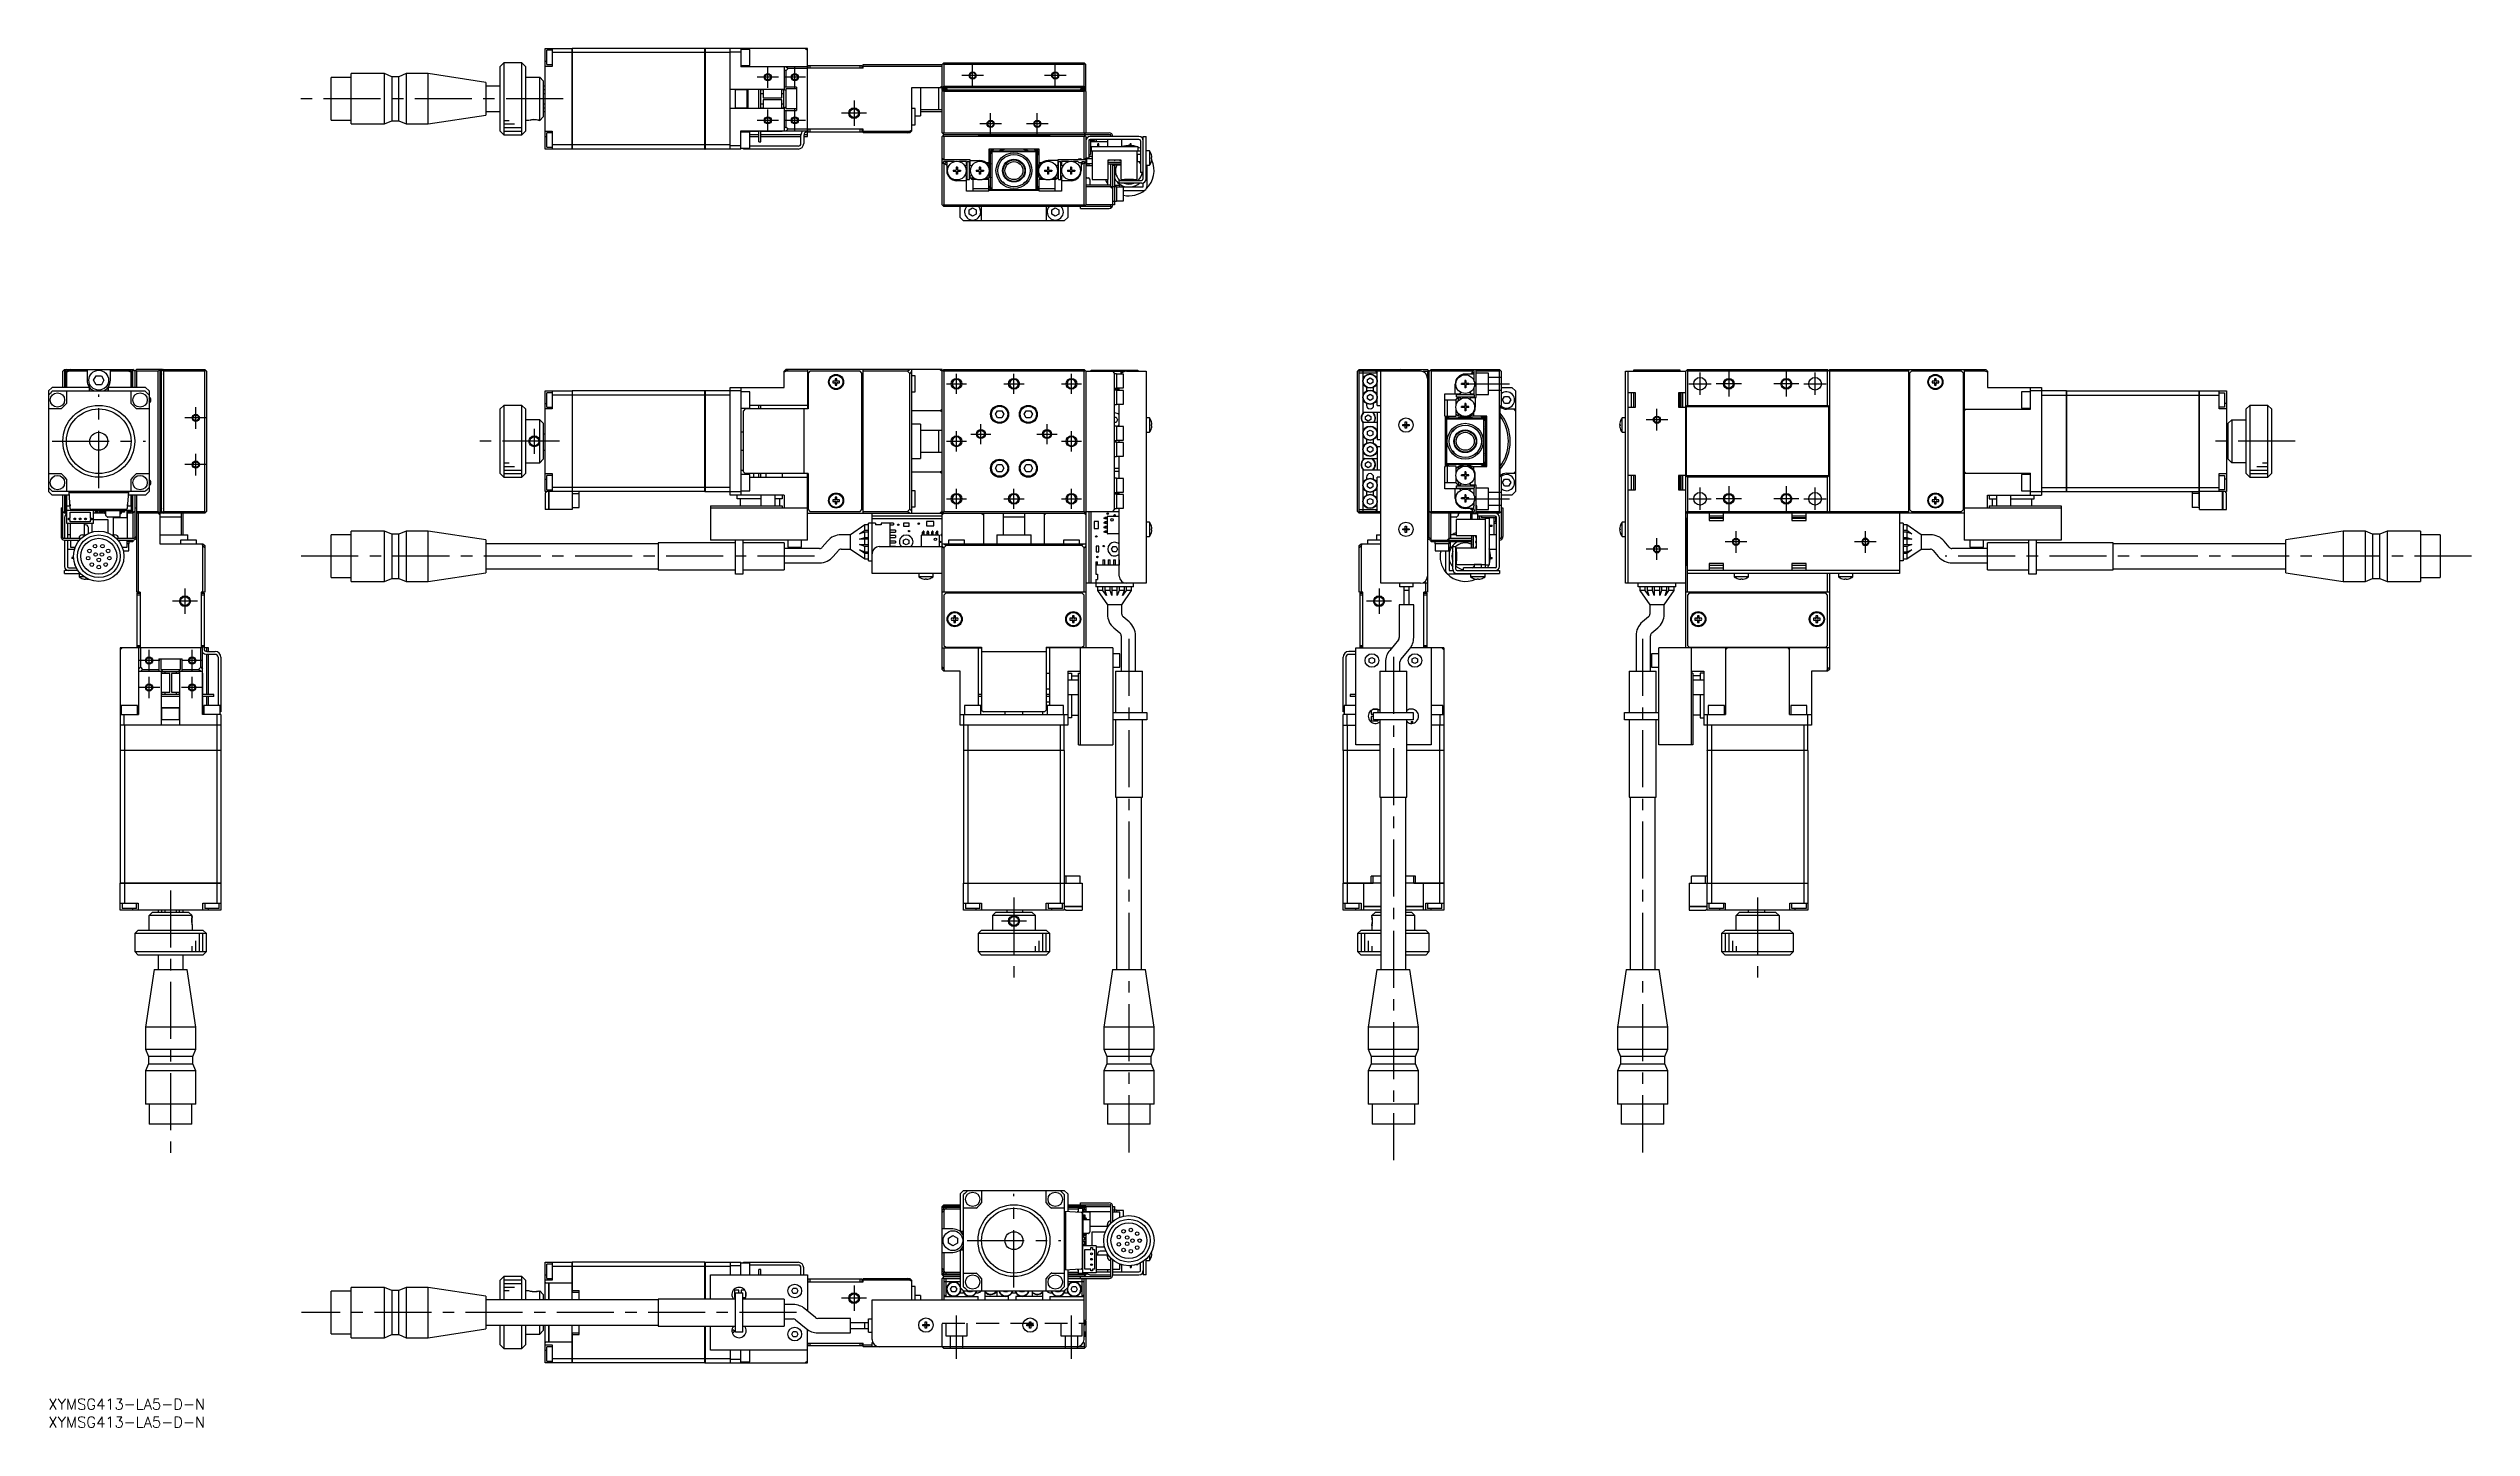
# Model space of a CAD drawing. Extents: x 0 to 674, y -8 to 376.
import ezdxf

# ---------------------------------------------------------------- set-up
doc = ezdxf.new("R2010")
doc.units = 0
doc.header["$LTSCALE"] = 0.5
doc.linetypes.add('CENTER', pattern=[50.8, 31.75, -6.35, 6.35, -6.35])
doc.linetypes.add('DASHED', pattern=[19.05, 12.7, -6.35])
for name, color, linetype in [('MSM_CENTER', 1, 'CENTER'), ('MSM_CONTINUOUS', 7, 'CONTINUOUS'), ('MSM_DASHED', 4, 'DASHED'), ('MSM_NARROW', 5, 'CONTINUOUS'), ('MSM_PART_NUMBER', 7, 'CONTINUOUS')]:
    doc.layers.add(name, color=color, linetype=linetype)
doc.styles.get("Standard").update_dxf_attribs({"font": 'txt.shx', "height": 1, "bigfont": 'bigfont.shx'})

# ---------------------------------------------------------------- blocks, each defined once
blk = doc.blocks.new('*U2')
at = {"layer": 'MSM_PART_NUMBER'}
blk.add_text('XYMSG413-LA5-D-N', height=3, dxfattribs=at).set_placement((0, -3))
blk = doc.blocks.new('*U3')
at = {"layer": 'MSM_PART_NUMBER'}
blk.add_text('XYMSG413-LA5-D-N', height=3, dxfattribs=at).set_placement((0, -8))

msp = doc.modelspace()

# ---------------------------------------------------------------- linework, layer by layer
at = {"layer": 'MSM_CENTER'}
for p, q in [((257.23, 365.25), (257.23, 371.25)), ((280.23, 365.25), (280.23, 371.25)), ((203.23, 367.75), (197.23, 367.75)), ((200.23, 364.75), (200.23, 370.75)), ((210.73, 367.75), (204.73, 367.75)), ((207.73, 364.75), (207.73, 370.75)), ((260.23, 368.25), (254.23, 368.25)), ((283.23, 368.25), (277.23, 368.25)), ((143.23, 361.75), (68.23, 361.75)), ((200.23, 352.75), (200.23, 358.75)), ((207.73, 352.75), (207.73, 358.75)), ((227.73, 357.75), (220.73, 357.75)), ((224.23, 361.25), (224.23, 354.25)), ((262.23, 351.75), (262.23, 357.75)), ((275.23, 351.75), (275.23, 357.75)), ((203.23, 355.75), (197.23, 355.75)), ((210.73, 355.75), (204.73, 355.75)), ((265.23, 354.75), (259.23, 354.75)), ((278.23, 354.75), (272.23, 354.75)), ((252.73, 279.64), (252.73, 285.24)), ((268.73, 279.64), (268.73, 285.24)), ((284.73, 279.64), (284.73, 285.24)), ((459.7, 279.34), (459.7, 285.54)), ((467.7, 285.94), (467.7, 278.94)), ((483.7, 285.94), (483.7, 278.94)), ((491.7, 279.34), (491.7, 285.54)), ((14, 253.44), (14, 279.44)), ((249.93, 282.44), (255.53, 282.44)), ((265.93, 282.44), (271.53, 282.44)), ((281.93, 282.44), (287.53, 282.44)), ((394.71, 282.44), (406.63, 282.44)), ((456.6, 282.44), (462.8, 282.44)), ((471.2, 282.44), (464.2, 282.44)), ((487.2, 282.44), (480.2, 282.44)), ((488.6, 282.44), (494.8, 282.44)), ((44, 272.94), (38, 272.94)), ((41, 269.94), (41, 275.94)), ((135.23, 269.94), (135.23, 262.94)), ((259.53, 265.64), (259.53, 271.24)), ((277.93, 265.64), (277.93, 271.24)), ((450.7, 272.44), (444.7, 272.44)), ((447.7, 269.44), (447.7, 275.44)), ((1, 266.44), (27, 266.44)), ((142.28, 266.44), (118.23, 266.44)), ((249.93, 266.44), (255.53, 266.44)), ((252.73, 263.64), (252.73, 269.24)), ((256.73, 268.44), (262.33, 268.44)), ((275.13, 268.44), (280.73, 268.44)), ((281.93, 266.44), (287.53, 266.44)), ((284.73, 263.64), (284.73, 269.24)), ((625.37, 266.44), (601.45, 266.44)), ((44, 259.94), (38, 259.94)), ((41, 256.94), (41, 262.94)), ((249.93, 250.44), (255.53, 250.44)), ((252.73, 247.64), (252.73, 253.24)), ((265.93, 250.44), (271.53, 250.44)), ((268.73, 247.64), (268.73, 253.24)), ((281.93, 250.44), (287.53, 250.44)), ((284.73, 247.64), (284.73, 253.24)), ((394.71, 250.44), (406.63, 250.44)), ((456.6, 250.44), (462.8, 250.44)), ((459.7, 247.34), (459.7, 253.54)), ((471.2, 250.44), (464.2, 250.44)), ((467.7, 253.94), (467.7, 246.94)), ((487.2, 250.44), (480.2, 250.44)), ((483.7, 253.94), (483.7, 246.94)), ((488.6, 250.44), (494.8, 250.44)), ((491.7, 247.34), (491.7, 253.54)), ((450.7, 236.44), (444.7, 236.44)), ((447.7, 233.44), (447.7, 239.44)), ((472.7, 238.44), (466.7, 238.44)), ((469.7, 235.44), (469.7, 241.44)), ((508.7, 238.44), (502.7, 238.44)), ((505.7, 235.44), (505.7, 241.44)), ((213.23, 234.44), (68.23, 234.44)), ((674.42, 234.44), (527.94, 234.44)), ((38, 225.44), (38, 218.44)), ((370.34, 225.44), (370.34, 218.44)), ((41.5, 221.94), (34.5, 221.94)), ((373.84, 221.94), (366.84, 221.94)), ((300.73, 211.44), (300.73, 66.44)), ((443.7, 211.44), (443.7, 66.44)), ((31, 205.44), (25, 205.44)), ((28, 202.44), (28, 208.44)), ((43, 205.44), (37, 205.44)), ((40, 202.44), (40, 208.44)), ((374.34, 206.44), (374.34, 66.44)), ((31, 197.94), (25, 197.94)), ((28, 194.94), (28, 200.94)), ((43, 197.94), (37, 197.94)), ((40, 194.94), (40, 200.94)), ((34, 141.44), (34, 66.44)), ((268.73, 139.47), (268.73, 116.19)), ((475.7, 139.47), (475.7, 116.19)), ((272.23, 132.94), (265.23, 132.94)), ((268.73, 31), (268.73, 57)), ((255.73, 44), (281.73, 44)), ((227.73, 28), (220.73, 28)), ((224.23, 31.5), (224.23, 24.5)), ((208.18, 24), (70.45, 24)), ((252.73, 11.11), (252.73, 23.2)), ((284.73, 11.11), (284.73, 23.2))]:
    msp.add_line(p, q, dxfattribs=at)
at = {"layer": 'MSM_CONTINUOUS'}
for p, q in [((126.73, 371.75), (125.73, 370.75)), ((131.73, 371.75), (126.73, 371.75)), ((126.73, 371.75), (126.73, 351.75)), ((132.73, 370.75), (131.73, 371.75)), ((131.73, 351.75), (131.73, 371.75)), ((138.23, 347.75), (138.23, 375.75)), ((138.23, 375.75), (145.73, 375.75)), ((138.23, 372.25), (138.73, 372.25)), ((140.23, 375.25), (138.73, 375.25)), ((138.73, 371.25), (138.73, 375.25)), ((138.73, 371.25), (140.23, 371.25)), ((140.23, 375.75), (140.23, 370.75)), ((145.73, 374.59), (140.23, 374.59)), ((145.73, 347.75), (145.73, 375.75)), ((145.73, 375.74), (145.78, 375.74)), ((145.73, 374.59), (145.78, 374.59)), ((182.73, 375.75), (145.78, 375.75)), ((145.78, 375.75), (145.78, 347.75)), ((182.73, 374.59), (145.78, 374.59)), ((182.73, 347.75), (182.73, 375.75)), ((182.73, 375.74), (182.78, 375.74)), ((182.73, 374.59), (182.78, 374.59)), ((211.23, 375.75), (182.78, 375.75)), ((182.78, 375.75), (182.78, 347.75)), ((189.73, 374.59), (182.78, 374.59)), ((189.73, 347.75), (189.73, 375.75)), ((192.73, 374.75), (189.73, 374.75)), ((192.73, 375.75), (192.73, 370.65)), ((195.23, 375.5), (192.73, 375.5)), ((192.73, 371), (195.23, 371)), ((195.23, 371), (195.23, 375.5)), ((210.73, 375.75), (211.23, 375.25)), ((211.23, 352.85), (211.23, 375.75)), ((211.43, 370.25), (211.43, 371.05)), ((211.43, 371.05), (226.43, 371.05)), ((211.93, 371.05), (211.93, 370.25)), ((225.93, 370.25), (225.93, 371.05)), ((226.43, 371.05), (226.43, 370.25)), ((226.73, 371.25), (248.73, 371.25)), ((226.73, 370.25), (226.73, 371.25)), ((249.23, 371.75), (248.73, 371.25)), ((248.73, 364.05), (248.73, 371.25)), ((249.23, 371.25), (248.98, 371.5)), ((249.23, 371.75), (288.23, 371.75)), ((249.23, 371.25), (249.23, 365.25)), ((288.23, 371.25), (249.23, 371.25)), ((288.73, 371.25), (288.23, 371.75)), ((288.48, 371.5), (288.23, 371.25)), ((288.23, 365.25), (288.23, 371.25)), ((288.73, 364.05), (288.73, 371.25)), ((78.73, 355.8), (78.73, 367.7)), ((84.23, 367.7), (78.73, 367.7)), ((84.23, 354.75), (84.23, 368.75)), ((93.53, 368.75), (84.23, 368.75)), ((93.53, 354.75), (93.53, 368.75)), ((95.53, 367.9), (93.53, 368.75)), ((95.53, 367.9), (95.53, 355.6)), ((97.53, 367.9), (95.53, 367.9)), ((99.53, 368.75), (97.53, 367.9)), ((97.53, 355.6), (97.53, 367.9)), ((99.53, 368.75), (99.53, 354.75)), ((105.73, 368.75), (99.53, 368.75)), ((105.73, 354.75), (105.73, 368.75)), ((121.73, 366.32), (105.73, 368.75)), ((121.73, 366.32), (121.73, 357.18)), ((125.73, 365.25), (121.73, 365.25)), ((125.73, 352.75), (125.73, 370.75)), ((132.73, 370.75), (132.73, 352.75)), ((132.73, 367.75), (136.73, 367.75)), ((137.73, 366.75), (136.73, 367.75)), ((136.73, 355.75), (136.73, 367.75)), ((137.73, 366.75), (137.73, 356.75)), ((138.23, 365.25), (137.73, 365.25)), ((138.23, 364.25), (137.73, 364.25)), ((140.23, 370.75), (138.23, 370.75)), ((204.73, 364.35), (189.73, 364.35)), ((191.23, 359.15), (191.23, 364.35)), ((194.43, 364.25), (191.23, 364.25)), ((211.23, 370.65), (192.73, 370.65)), ((194.43, 359.15), (194.43, 364.35)), ((194.63, 364.35), (194.63, 359.15)), ((197.73, 359.15), (197.73, 364.35)), ((198.23, 359.15), (198.23, 364.35)), ((198.93, 364.25), (198.23, 364.25)), ((198.93, 364.35), (198.93, 362)), ((204.13, 362), (204.13, 364.35)), ((204.63, 364.25), (204.13, 364.25)), ((204.23, 364.25), (204.23, 364.35)), ((204.63, 364.35), (204.63, 359.15)), ((204.73, 370.65), (204.73, 364.24)), ((205.23, 369.53), (204.73, 370.03)), ((208.23, 365), (204.73, 365)), ((205.23, 364.03), (204.73, 364.24)), ((205.84, 370.15), (205.23, 369.53)), ((205.23, 369.53), (205.23, 365)), ((205.23, 364.5), (205.23, 359)), ((208.23, 364.5), (205.23, 364.5)), ((205.34, 370.65), (205.84, 370.15)), ((211.23, 370.15), (205.84, 370.15)), ((208.23, 365), (208.23, 358.5)), ((226.73, 370.25), (211.23, 370.25)), ((248.73, 370.75), (226.73, 370.75)), ((288.73, 364.75), (240.23, 364.75)), ((240.23, 364.75), (240.23, 352.75)), ((242.73, 364.75), (242.73, 357)), ((247.73, 364.75), (247.73, 358.75)), ((248.73, 365.25), (248.23, 364.75)), ((248.73, 364.75), (249.23, 365.25)), ((248.73, 364.55), (250.13, 364.55)), ((249.23, 364.25), (248.73, 363.75)), ((249.83, 364.35), (249.13, 364.35)), ((249.23, 365.25), (288.23, 365.25)), ((249.23, 364.25), (288.23, 364.25)), ((250.13, 364.25), (250.13, 364.55)), ((288.73, 364.55), (287.33, 364.55)), ((287.33, 364.25), (287.33, 364.55)), ((288.33, 364.35), (287.63, 364.35)), ((288.23, 365.25), (288.73, 364.75)), ((288.73, 363.75), (288.23, 364.25)), ((121.73, 358.25), (125.73, 358.25)), ((137.73, 363.25), (138.23, 363.25)), ((138.23, 360.25), (137.73, 360.25)), ((137.73, 359.25), (138.23, 359.25)), ((137.73, 358.25), (138.23, 358.25)), ((189.73, 359.15), (204.73, 359.15)), ((191.23, 359.25), (194.43, 359.25)), ((198.23, 363.25), (198.93, 363.25)), ((198.93, 360.25), (198.23, 360.25)), ((198.23, 359.25), (198.93, 359.25)), ((198.93, 362), (204.13, 362)), ((198.93, 361.5), (198.93, 359.15)), ((204.13, 361.5), (198.93, 361.5)), ((204.13, 363.25), (204.63, 363.25)), ((204.13, 359.15), (204.13, 361.5)), ((204.63, 360.25), (204.13, 360.25)), ((204.13, 359.25), (204.63, 359.25)), ((204.23, 359.15), (204.23, 359.25)), ((204.73, 359.26), (205.23, 359.47)), ((204.73, 359.26), (204.73, 352.85)), ((204.73, 358.5), (208.23, 358.5)), ((205.23, 359), (208.23, 359)), ((205.23, 358.5), (205.23, 353.96)), ((241.23, 359), (240.23, 359)), ((241.23, 354.5), (241.23, 359)), ((242.73, 358.75), (248.73, 358.75)), ((242.73, 358.25), (248.73, 358.25)), ((248.83, 363.95), (248.73, 364.05)), ((248.73, 352.25), (248.73, 363.75)), ((248.83, 363.85), (248.83, 364.05)), ((249.23, 363.75), (248.98, 364)), ((288.23, 363.75), (249.23, 363.75)), ((249.23, 363.75), (249.23, 352.25)), ((288.48, 364), (288.23, 363.75)), ((288.23, 352.25), (288.23, 363.75)), ((288.63, 364.05), (288.63, 363.85)), ((288.73, 364.05), (288.63, 363.95)), ((288.73, 363.75), (288.73, 352.25)), ((78.73, 355.8), (84.23, 355.8)), ((84.23, 354.75), (93.53, 354.75)), ((93.53, 354.75), (95.53, 355.6)), ((95.53, 355.6), (97.53, 355.6)), ((97.53, 355.6), (99.53, 354.75)), ((99.53, 354.75), (105.73, 354.75)), ((105.73, 354.75), (121.73, 357.18)), ((125.73, 352.75), (126.73, 351.75)), ((126.73, 351.75), (131.73, 351.75)), ((131.73, 351.75), (132.73, 352.75)), ((133.73, 355.75), (132.73, 355.75)), ((136.73, 355.75), (137.73, 356.75)), ((138.23, 352.75), (140.23, 352.75)), ((138.23, 351.25), (138.73, 351.25)), ((140.23, 352.25), (138.73, 352.25)), ((138.73, 348.25), (138.73, 352.25)), ((140.23, 352.75), (140.23, 347.75)), ((192.73, 352.85), (211.23, 352.85)), ((192.73, 347.75), (192.73, 352.85)), ((192.73, 352.75), (197.73, 352.75)), ((195.23, 352.5), (192.73, 352.5)), ((195.23, 348), (195.23, 352.5)), ((197.73, 351.75), (195.23, 351.75)), ((195.23, 351.25), (197.73, 351.25)), ((197.73, 349.75), (197.73, 352.85)), ((198.23, 349.75), (198.23, 352.85)), ((198.23, 352.75), (204.23, 352.75)), ((209.43, 351.75), (198.23, 351.75)), ((198.23, 351.25), (209.43, 351.25)), ((204.23, 352.75), (204.23, 352.85)), ((204.73, 353.46), (205.23, 353.96)), ((205.23, 353.96), (205.84, 353.35)), ((205.84, 353.35), (205.34, 352.85)), ((205.84, 353.35), (211.23, 353.35)), ((209.43, 349.35), (209.43, 351.65)), ((211.23, 351.75), (210.23, 351.75)), ((210.23, 351.65), (210.23, 349.35)), ((210.23, 351.25), (211.23, 351.25)), ((226.43, 352.45), (211.03, 352.45)), ((226.73, 353.25), (211.23, 353.25)), ((211.23, 351.25), (211.23, 352.45)), ((211.43, 352.45), (211.43, 353.25)), ((211.93, 353.25), (211.93, 352.45)), ((225.93, 352.45), (225.93, 353.25)), ((226.43, 353.25), (226.43, 352.45)), ((226.73, 352.25), (226.73, 353.25)), ((226.73, 352.75), (239.62, 352.75)), ((239.73, 352.25), (226.73, 352.25)), ((239.12, 352.25), (239.62, 352.75)), ((239.62, 352.75), (240.23, 353.05)), ((240.23, 352.75), (239.73, 352.25)), ((240.23, 354.5), (241.23, 354.5)), ((241.23, 357), (242.73, 357)), ((248.73, 352.25), (249.23, 351.75)), ((248.73, 351.25), (249.23, 351.75)), ((248.73, 332.25), (248.73, 351.25)), ((248.98, 352), (249.23, 352.25)), ((249.23, 351.25), (248.98, 351.5)), ((249.23, 352.25), (288.23, 352.25)), ((295.53, 351.75), (249.23, 351.75)), ((249.23, 351.25), (249.23, 344.75)), ((288.23, 351.25), (249.23, 351.25)), ((258.73, 351.75), (259.08, 351.4)), ((259.08, 351.4), (278.38, 351.4)), ((278.38, 351.4), (278.73, 351.75)), ((288.23, 352.25), (288.48, 352)), ((288.23, 351.75), (288.73, 352.25)), ((288.23, 351.75), (288.73, 351.25)), ((288.48, 351.5), (288.23, 351.25)), ((288.23, 344.75), (288.23, 351.25)), ((288.73, 352.25), (295.23, 352.25)), ((288.73, 351.25), (288.73, 332.25)), ((303.53, 351.25), (289.93, 351.25)), ((295.73, 351.25), (295.73, 351.55)), ((304.73, 351.25), (305.53, 351.25)), ((304.73, 339.55), (304.73, 351.25)), ((305.53, 339.45), (305.53, 351.25)), ((145.73, 347.75), (138.23, 347.75)), ((138.73, 348.25), (140.23, 348.25)), ((145.73, 348.9), (140.23, 348.9)), ((145.73, 348.91), (145.78, 348.91)), ((145.73, 347.76), (145.78, 347.76)), ((182.73, 348.9), (145.78, 348.9)), ((182.73, 347.75), (145.78, 347.75)), ((182.73, 348.91), (182.78, 348.91)), ((182.73, 347.76), (182.78, 347.76)), ((189.73, 348.9), (182.78, 348.9)), ((192.73, 347.75), (182.78, 347.75)), ((189.73, 348.75), (192.73, 348.75)), ((192.73, 348), (195.23, 348)), ((193.43, 347.75), (193.43, 348)), ((208.63, 347.75), (193.43, 347.75)), ((193.93, 348), (193.93, 347.75)), ((208.63, 348.55), (195.23, 348.55)), ((197.73, 349.75), (198.23, 349.75)), ((248.73, 345.25), (249.23, 344.75)), ((256.53, 344.75), (248.73, 344.75)), ((249.23, 344.25), (248.73, 343.75)), ((249.23, 343.75), (248.98, 344)), ((252.11, 344.25), (249.23, 344.25)), ((250.03, 344.1), (249.53, 343.75)), ((250.03, 344.25), (250.03, 341.75)), ((255.53, 344.25), (253.54, 344.25)), ((255.53, 343.3), (255.53, 344.25)), ((255.73, 339.25), (255.73, 344.25)), ((255.73, 344.25), (256.33, 344.25)), ((256.33, 339.25), (256.33, 344.25)), ((256.53, 343.3), (256.53, 344.75)), ((256.53, 344.55), (259.23, 344.55)), ((260.82, 344.05), (261.73, 344.05)), ((275.73, 347.75), (261.73, 347.75)), ((261.73, 347.75), (261.73, 342.46)), ((262.23, 346.45), (263.03, 347.25)), ((262.23, 337.05), (262.23, 346.45)), ((262.53, 346.75), (262.53, 336.75)), ((274.73, 346.95), (262.73, 346.95)), ((263.03, 347.25), (274.43, 347.25)), ((275.23, 346.45), (274.43, 347.25)), ((274.93, 336.75), (274.93, 346.75)), ((275.23, 346.45), (275.23, 337.05)), ((275.73, 342.46), (275.73, 347.75)), ((275.73, 344.05), (276.63, 344.05)), ((280.93, 344.55), (278.23, 344.55)), ((280.93, 344.75), (280.93, 343.3)), ((288.73, 344.75), (280.93, 344.75)), ((281.13, 339.25), (281.13, 344.25)), ((281.13, 344.25), (281.73, 344.25)), ((281.73, 339.25), (281.73, 344.25)), ((283.91, 344.25), (281.93, 344.25)), ((281.93, 344.25), (281.93, 343.3)), ((286.47, 344.25), (285.34, 344.25)), ((287.43, 344.04), (287.43, 341.75)), ((287.93, 343.75), (287.48, 344.06)), ((287.79, 344.25), (288.23, 344.25)), ((288.23, 344.75), (288.73, 345.25)), ((288.23, 344.25), (288.73, 343.75)), ((288.48, 344), (288.23, 343.75)), ((288.73, 350.67), (288.9, 350.67)), ((288.73, 350.17), (288.73, 350.17)), ((289.53, 345.25), (288.73, 345.25)), ((288.73, 345.17), (290.33, 345.17)), ((288.93, 345.17), (288.93, 343.67)), ((289.53, 350.05), (289.53, 345.25)), ((289.53, 346.25), (290.03, 346.25)), ((289.53, 345.75), (290.48, 345.75)), ((290.33, 345.67), (289.53, 345.67)), ((290.03, 350.25), (289.58, 350.25)), ((289.63, 350.25), (289.63, 350.31)), ((303.53, 350.45), (289.93, 350.45)), ((290.03, 350.25), (290.03, 346.25)), ((290.03, 350.17), (291.13, 350.17)), ((294.73, 349.75), (290.03, 349.75)), ((290.23, 348.45), (303.23, 348.45)), ((290.23, 348.45), (290.23, 347.25)), ((290.23, 347.25), (303.93, 347.25)), ((290.48, 347.25), (290.48, 339.25)), ((291.13, 350.17), (291.13, 349.75)), ((291.63, 350.45), (291.63, 349.75)), ((292.1, 348.45), (292.1, 349.25)), ((292.35, 349.25), (292.1, 349.25)), ((292.35, 348.45), (292.35, 349.25)), ((294.73, 350.45), (294.73, 348.45)), ((294.98, 344.75), (298.48, 344.75)), ((294.98, 339.25), (294.98, 344.75)), ((298.48, 344.05), (294.98, 344.05)), ((298.48, 344.75), (298.48, 339.25)), ((298.73, 348.45), (298.73, 350.45)), ((301.35, 349.25), (301.1, 349.25)), ((301.1, 348.45), (301.1, 349.25)), ((301.35, 348.45), (301.35, 349.25)), ((302.98, 339.25), (302.98, 347.25)), ((303.03, 346.25), (302.98, 346.2)), ((303.93, 346.25), (302.98, 346.25)), ((302.98, 344.3), (303.03, 344.25)), ((303.03, 346.25), (303.03, 344.25)), ((303.03, 344.25), (303.93, 344.25)), ((303.23, 348.45), (303.23, 347.25)), ((303.93, 350.05), (303.93, 341.25)), ((306.43, 347.25), (305.53, 347.25)), ((306.43, 347.25), (306.43, 343.25)), ((307, 346.13), (307, 346.14)), ((307, 345.43), (307.12, 345.43)), ((307, 345.07), (307, 345.43)), ((307.12, 345.07), (307, 345.07)), ((307, 344.36), (307, 344.36)), ((249.53, 343.75), (249.23, 343.75)), ((249.23, 343.75), (249.23, 332.25)), ((249.53, 343.75), (250.03, 343.25)), ((251.83, 341.89), (252.62, 341.89)), ((251.83, 341.89), (251.83, 341.6)), ((251.83, 341.6), (252.62, 341.6)), ((252.36, 341.89), (252.36, 341.6)), ((252.97, 342.75), (252.68, 342.75)), ((252.68, 342.75), (252.68, 341.95)), ((252.68, 342.22), (252.97, 342.22)), ((252.68, 341.54), (252.68, 340.75)), ((252.68, 341.28), (252.97, 341.28)), ((252.97, 340.75), (252.68, 340.75)), ((255.53, 338.95), (252.83, 338.95)), ((252.97, 342.75), (252.97, 341.95)), ((252.97, 341.54), (252.97, 340.75)), ((253.03, 341.89), (253.83, 341.89)), ((253.03, 341.6), (253.83, 341.6)), ((253.3, 341.6), (253.3, 341.89)), ((253.83, 341.89), (253.83, 341.6)), ((255.27, 343.15), (255.53, 343.3)), ((255.53, 340.2), (255.27, 340.35)), ((255.53, 336.05), (255.53, 340.2)), ((255.73, 339.25), (256.33, 339.25)), ((256.53, 343.3), (256.75, 343.17)), ((256.82, 340.37), (256.53, 340.2)), ((256.53, 339.75), (256.53, 340.2)), ((257.03, 339.25), (256.53, 339.75)), ((256.53, 339.75), (257.57, 339.75)), ((258.51, 339.25), (257.03, 339.25)), ((257.28, 339.25), (257.28, 336.05)), ((258.23, 341.89), (259.02, 341.89)), ((258.23, 341.89), (258.23, 341.6)), ((258.23, 341.6), (259.02, 341.6)), ((258.76, 341.89), (258.76, 341.6)), ((259.37, 342.75), (259.08, 342.75)), ((259.08, 342.75), (259.08, 341.95)), ((259.08, 342.22), (259.37, 342.22)), ((259.08, 341.54), (259.08, 340.75)), ((259.08, 341.28), (259.37, 341.28)), ((259.37, 340.75), (259.08, 340.75)), ((259.37, 342.75), (259.37, 341.95)), ((259.37, 341.54), (259.37, 340.75)), ((259.43, 341.89), (260.23, 341.89)), ((259.43, 341.6), (260.23, 341.6)), ((259.7, 341.6), (259.7, 341.89)), ((261.78, 339.25), (259.94, 339.25)), ((260.23, 341.89), (260.23, 341.6)), ((260.89, 339.75), (261.73, 339.75)), ((261.73, 339.75), (261.23, 339.25)), ((261.73, 343.55), (261.37, 343.55)), ((261.73, 341.03), (261.73, 339.75)), ((261.78, 336.25), (261.78, 339.25)), ((265.56, 338.55), (265.75, 338.55)), ((265.98, 338.32), (265.75, 338.55)), ((265.98, 338.32), (265.81, 338.32)), ((265.98, 338.19), (265.98, 338.32)), ((271.7, 338.55), (271.48, 338.32)), ((271.65, 338.32), (271.48, 338.32)), ((271.48, 338.32), (271.48, 338.19)), ((271.7, 338.55), (271.89, 338.55)), ((275.68, 339.25), (275.68, 336.25)), ((277.51, 339.25), (275.68, 339.25)), ((276.08, 343.55), (275.73, 343.55)), ((275.73, 339.75), (275.73, 341.03)), ((275.73, 339.75), (276.57, 339.75)), ((276.23, 339.25), (275.73, 339.75)), ((277.23, 341.89), (278.02, 341.89)), ((277.23, 341.89), (277.23, 341.6)), ((277.23, 341.6), (278.02, 341.6)), ((277.76, 341.89), (277.76, 341.6)), ((278.37, 342.75), (278.08, 342.75)), ((278.08, 342.75), (278.08, 341.95)), ((278.08, 342.22), (278.37, 342.22)), ((278.08, 341.54), (278.08, 340.75)), ((278.08, 341.28), (278.37, 341.28)), ((278.37, 340.75), (278.08, 340.75)), ((278.37, 342.75), (278.37, 341.95)), ((278.37, 341.54), (278.37, 340.75)), ((278.43, 341.89), (279.23, 341.89)), ((278.43, 341.6), (279.23, 341.6)), ((278.7, 341.6), (278.7, 341.89)), ((280.43, 339.25), (278.94, 339.25)), ((279.23, 341.89), (279.23, 341.6)), ((279.89, 339.75), (280.93, 339.75)), ((280.18, 336.05), (280.18, 339.25)), ((280.93, 339.75), (280.43, 339.25)), ((280.63, 340.37), (280.93, 340.2)), ((280.93, 343.3), (280.7, 343.17)), ((280.93, 340.2), (280.93, 339.75)), ((281.13, 339.25), (281.73, 339.25)), ((281.93, 343.3), (282.19, 343.15)), ((282.19, 340.35), (281.93, 340.2)), ((281.93, 340.2), (281.93, 336.05)), ((284.63, 338.95), (281.93, 338.95)), ((283.63, 341.89), (284.42, 341.89)), ((283.63, 341.89), (283.63, 341.6)), ((283.63, 341.6), (284.42, 341.6)), ((284.16, 341.89), (284.16, 341.6)), ((284.77, 342.75), (284.48, 342.75)), ((284.48, 342.75), (284.48, 341.95)), ((284.48, 342.22), (284.77, 342.22)), ((284.48, 341.54), (284.48, 340.75)), ((284.48, 341.28), (284.77, 341.28)), ((284.77, 340.75), (284.48, 340.75)), ((284.77, 342.75), (284.77, 341.95)), ((284.77, 341.54), (284.77, 340.75)), ((284.83, 341.89), (285.63, 341.89)), ((284.83, 341.6), (285.63, 341.6)), ((285.1, 341.6), (285.1, 341.89)), ((285.63, 341.89), (285.63, 341.6)), ((287.43, 343.25), (287.93, 343.75)), ((288.23, 343.75), (287.93, 343.75)), ((288.23, 332.25), (288.23, 343.75)), ((290.48, 343.67), (288.73, 343.67)), ((288.73, 343.17), (290.48, 343.17)), ((288.73, 339.74), (289.39, 339.74)), ((295.73, 337.75), (288.73, 337.75)), ((297.23, 337.25), (288.73, 337.25)), ((288.92, 339.74), (288.92, 339.85)), ((289.13, 343.17), (289.13, 343.67)), ((289.46, 339.72), (289.78, 339.39)), ((289.63, 343.17), (289.63, 343.67)), ((289.81, 339.32), (289.81, 337.75)), ((290.48, 339.25), (294.98, 339.25)), ((294.73, 339.25), (294.73, 337.75)), ((298.48, 343.55), (294.98, 343.55)), ((295.73, 337.25), (295.73, 343.55)), ((295.73, 337.25), (296.23, 336.75)), ((296.23, 332.25), (296.23, 343.46)), ((296.23, 343.25), (296.73, 343.25)), ((296.73, 343.4), (298.48, 343.4)), ((296.73, 343.25), (296.73, 332.25)), ((298.23, 337.65), (296.73, 337.65)), ((297.23, 337.25), (297.23, 333.25)), ((298.03, 338.25), (298.03, 339.05)), ((298.03, 339.05), (304.23, 339.05)), ((304.33, 338.25), (298.03, 338.25)), ((298.23, 337.15), (298.23, 337.65)), ((298.23, 337.25), (304.73, 337.25)), ((298.48, 339.25), (299.48, 339.25)), ((299.48, 339.35), (301.98, 339.35)), ((299.48, 339.25), (299.48, 339.35)), ((300.28, 339.35), (300.28, 339.25)), ((300.28, 339.25), (301.18, 339.25)), ((300.65, 339.35), (300.65, 339.25)), ((300.8, 339.35), (300.8, 339.25)), ((301.18, 339.35), (301.18, 339.25)), ((301.98, 339.25), (301.98, 339.35)), ((301.98, 339.25), (302.98, 339.25)), ((304.73, 341.25), (303.93, 341.25)), ((304.73, 337.25), (304.73, 338.32)), ((305.53, 343.25), (306.43, 343.25)), ((305.73, 343.25), (305.73, 337.25)), ((248.73, 332.25), (249.23, 331.75)), ((248.98, 332), (249.23, 332.25)), ((249.23, 332.25), (288.23, 332.25)), ((295.53, 331.75), (249.23, 331.75)), ((253.73, 328.75), (253.73, 331.75)), ((261.73, 336.05), (255.53, 336.05)), ((256.23, 330.82), (257.23, 331.4)), ((256.23, 329.67), (256.23, 330.82)), ((257.23, 331.4), (258.23, 330.82)), ((257.28, 336.75), (261.78, 336.75)), ((258.23, 330.82), (258.23, 329.67)), ((259.73, 327.75), (259.73, 331.75)), ((261.73, 336.05), (261.73, 336.25)), ((275.73, 336.25), (261.73, 336.25)), ((263.03, 336.25), (262.23, 337.05)), ((262.73, 336.55), (274.73, 336.55)), ((274.43, 336.25), (275.23, 337.05)), ((275.68, 336.75), (280.18, 336.75)), ((275.73, 336.05), (275.73, 336.25)), ((281.93, 336.05), (275.73, 336.05)), ((277.73, 331.75), (277.73, 327.75)), ((279.23, 330.82), (280.23, 331.4)), ((279.23, 329.67), (279.23, 330.82)), ((280.23, 331.4), (281.23, 330.82)), ((281.23, 330.82), (281.23, 329.67)), ((283.73, 331.75), (283.73, 328.75)), ((287.23, 331.25), (287.23, 331.75)), ((287.23, 331.25), (295.23, 331.25)), ((288.23, 332.25), (288.48, 332)), ((288.23, 331.75), (288.73, 332.25)), ((296.73, 332.25), (288.73, 332.25)), ((295.73, 331.95), (295.73, 332.25)), ((296.23, 333.25), (297.23, 333.25)), ((299.23, 337.15), (297.23, 337.15)), ((297.23, 333.35), (299.23, 333.35)), ((299.23, 333.35), (299.23, 337.15)), ((299.23, 336.25), (304.73, 336.25)), ((253.73, 328.75), (254.73, 327.75)), ((282.73, 327.75), (254.73, 327.75)), ((257.23, 329.09), (256.23, 329.67)), ((258.23, 329.67), (257.23, 329.09)), ((280.23, 329.09), (279.23, 329.67)), ((281.23, 329.67), (280.23, 329.09)), ((282.73, 327.75), (283.73, 328.75)), ((4.5, 286.44), (4, 285.94)), ((4, 281.44), (4, 285.94)), ((4.25, 286.19), (4.5, 285.94)), ((5, 286.44), (4.5, 285.94)), ((4.5, 286.44), (23.5, 286.44)), ((4.5, 285.94), (4.5, 281.44)), ((4.7, 285.94), (5.1, 285.94)), ((4.7, 281.44), (4.7, 285.94)), ((5.1, 285.44), (4.7, 285.44)), ((5.1, 285.94), (5.6, 286.44)), ((5.71, 285.94), (5.1, 285.64)), ((5.1, 281.44), (5.1, 285.94)), ((5.5, 286.44), (5.5, 286.34)), ((6.21, 286.44), (5.71, 285.94)), ((10.75, 285.94), (5.71, 285.94)), ((10.75, 286.44), (10.75, 283.44)), ((12.56, 283.44), (13.28, 284.69)), ((13.28, 282.19), (12.56, 283.44)), ((13.28, 284.69), (14.72, 284.69)), ((14.72, 284.69), (15.44, 283.44)), ((15.44, 283.44), (14.72, 282.19)), ((17.25, 283.44), (17.25, 286.44)), ((22.29, 285.94), (17.25, 285.94)), ((22.29, 285.94), (21.79, 286.44)), ((22.9, 285.64), (22.29, 285.94)), ((22.4, 286.44), (22.9, 285.94)), ((22.5, 286.44), (22.5, 286.34)), ((22.9, 285.94), (23.3, 285.94)), ((22.9, 285.94), (22.9, 281.44)), ((23.3, 285.44), (22.9, 285.44)), ((23.5, 285.94), (23, 286.44)), ((23.3, 285.94), (23.3, 281.44)), ((24, 285.94), (23.5, 286.44)), ((23.5, 285.94), (23.75, 286.19)), ((23.5, 281.44), (23.5, 285.94)), ((24.5, 286.44), (24, 285.94)), ((24, 285.94), (24, 281.44)), ((24.25, 286.19), (24.5, 285.94)), ((31.7, 286.44), (24.5, 286.44)), ((30.5, 285.94), (24.5, 285.94)), ((24.5, 285.94), (24.5, 281.44)), ((30.5, 285.94), (31, 286.44)), ((30.5, 246.94), (30.5, 285.94)), ((31, 286.44), (31, 237.94)), ((31.2, 286.44), (31.2, 285.04)), ((31.5, 285.04), (31.2, 285.04)), ((31.4, 286.04), (31.4, 285.34)), ((32, 286.44), (31.5, 285.94)), ((31.5, 246.94), (31.5, 285.94)), ((31.7, 286.44), (31.8, 286.34)), ((31.7, 286.34), (31.9, 286.34)), ((31.75, 286.19), (32, 285.94)), ((32, 286.44), (43.5, 286.44)), ((32, 285.94), (32, 246.94)), ((43.5, 285.94), (32, 285.94)), ((44, 285.94), (43.5, 286.44)), ((43.5, 285.94), (43.75, 286.19)), ((43.5, 246.94), (43.5, 285.94)), ((44, 285.94), (44, 246.94)), ((204.73, 285.94), (205.23, 286.44)), ((205.34, 285.94), (204.73, 285.64)), ((204.73, 281.44), (204.73, 285.94)), ((248.73, 286.44), (205.23, 286.44)), ((205.84, 286.44), (205.34, 285.94)), ((211.23, 285.94), (205.34, 285.94)), ((211.23, 286.44), (211.23, 275.44)), ((211.93, 285.94), (211.43, 285.44)), ((211.43, 285.44), (211.43, 275.44)), ((225.93, 285.94), (211.93, 285.94)), ((218.99, 283.86), (218.99, 283.18)), ((219.47, 283.18), (219.47, 283.86)), ((226.43, 285.44), (225.93, 285.94)), ((226.43, 247.44), (226.43, 285.44)), ((226.73, 246.44), (226.73, 286.44)), ((239.12, 285.94), (226.73, 285.94)), ((239.12, 285.94), (239.62, 286.44)), ((239.73, 285.33), (239.12, 285.94)), ((240.23, 285.83), (239.73, 285.33)), ((239.73, 247.56), (239.73, 285.33)), ((240.23, 286.44), (240.23, 246.44)), ((241.23, 284.69), (240.23, 284.69)), ((241.23, 280.19), (241.23, 284.69)), ((248.23, 286.44), (248.73, 285.94)), ((248.73, 202.94), (248.73, 286.44)), ((248.73, 285.94), (249.23, 286.44)), ((249.23, 285.94), (248.98, 286.19)), ((249.23, 286.44), (288.23, 286.44)), ((288.23, 285.94), (249.23, 285.94)), ((249.23, 285.94), (249.23, 246.94)), ((288.23, 286.44), (288.73, 285.94)), ((288.48, 286.19), (288.23, 285.94)), ((288.23, 246.94), (288.23, 285.94)), ((288.73, 285.94), (288.73, 208.94)), ((288.73, 285.94), (299.48, 285.94)), ((290.23, 285.94), (290.23, 286.24)), ((290.23, 286.24), (303.23, 286.24)), ((296.73, 285.44), (296.23, 285.94)), ((296.73, 247.44), (296.73, 285.44)), ((297.23, 285.19), (296.73, 285.19)), ((297.23, 285.19), (297.23, 281.19)), ((299.23, 285.09), (297.23, 285.09)), ((298.48, 285.94), (298.48, 285.21)), ((299.23, 281.29), (299.23, 285.09)), ((299.48, 285.87), (299.48, 285.94)), ((300.03, 285.94), (305.53, 285.94)), ((303.23, 286.24), (303.23, 285.94)), ((305.53, 285.94), (305.53, 226.94)), ((364.84, 286.44), (364.34, 285.94)), ((364.34, 246.94), (364.34, 285.94)), ((364.59, 286.19), (364.84, 285.94)), ((364.84, 286.44), (376.34, 286.44)), ((381.84, 285.94), (364.84, 285.94)), ((364.84, 246.94), (364.84, 285.94)), ((369.84, 285.44), (364.84, 285.44)), ((365.84, 285.94), (365.84, 274.27)), ((367.09, 283.63), (367.84, 284.06)), ((367.09, 282.76), (367.09, 283.63)), ((367.84, 284.06), (368.59, 283.63)), ((368.59, 283.63), (368.59, 282.76)), ((369.34, 285.94), (369.84, 285.44)), ((369.84, 276.44), (369.84, 285.94)), ((370.84, 226.94), (370.84, 285.94)), ((376.84, 285.94), (376.34, 286.44)), ((376.34, 285.94), (376.59, 286.19)), ((376.44, 286.34), (376.64, 286.34)), ((376.54, 286.34), (376.64, 286.44)), ((376.64, 286.44), (383.84, 286.44)), ((376.94, 285.94), (376.94, 286.04)), ((377.14, 286.44), (377.14, 285.94)), ((377.34, 286.44), (377.84, 285.94)), ((377.34, 285.94), (377.34, 286.44)), ((381.04, 286.24), (379.84, 286.24)), ((379.84, 286.24), (379.84, 285.94)), ((381.04, 286.24), (381.04, 285.94)), ((382.64, 285.94), (383.84, 285.94)), ((384.34, 285.94), (383.84, 286.44)), ((383.84, 285.94), (384.09, 286.19)), ((383.84, 285.94), (383.84, 224.44)), ((384.34, 285.94), (384.84, 286.44)), ((384.34, 239.64), (384.34, 285.94)), ((384.59, 286.19), (384.84, 285.94)), ((384.84, 286.44), (403.84, 286.44)), ((384.84, 285.94), (384.84, 246.94)), ((396.34, 285.94), (384.84, 285.94)), ((394.49, 283.34), (394.2, 283.34)), ((394.2, 283.34), (394.2, 282.55)), ((396.84, 285.14), (394.34, 285.14)), ((394.49, 283.34), (394.49, 282.55)), ((396.34, 285.64), (395.84, 285.14)), ((396.84, 285.94), (396.34, 286.44)), ((396.34, 285.94), (396.59, 286.19)), ((396.34, 285.64), (396.34, 285.94)), ((396.7, 285.14), (396.34, 285.64)), ((396.84, 283.06), (396.84, 285.94)), ((397.84, 286.44), (397.34, 285.94)), ((397.34, 278.64), (397.34, 286.44)), ((403.84, 285.94), (397.34, 285.94)), ((403.84, 286.44), (404.34, 285.94)), ((403.84, 285.94), (404.09, 286.19)), ((403.84, 246.94), (403.84, 285.94)), ((404.34, 285.94), (404.34, 276.44)), ((438.9, 285.94), (455.7, 285.94)), ((438.9, 226.94), (438.9, 285.94)), ((439.7, 226.94), (439.7, 285.94)), ((441.2, 286.24), (441.2, 285.94)), ((454.2, 286.24), (441.2, 286.24)), ((454.2, 285.94), (454.2, 286.24)), ((455.7, 285.94), (456.2, 286.44)), ((455.7, 208.94), (455.7, 285.94)), ((455.95, 286.19), (456.2, 285.94)), ((456.2, 286.44), (495.2, 286.44)), ((456.2, 285.94), (456.2, 276.44)), ((495.2, 285.94), (456.2, 285.94)), ((495.2, 286.44), (495.7, 285.94)), ((495.2, 285.94), (495.45, 286.19)), ((495.2, 276.44), (495.2, 285.94)), ((495.7, 286.44), (495.7, 246.44)), ((495.7, 286.44), (539.2, 286.44)), ((517.7, 285.94), (495.7, 285.94)), ((517.7, 286.44), (517.7, 246.44)), ((518.5, 285.94), (518, 285.44)), ((518, 285.44), (518, 247.44)), ((532.5, 285.94), (518.5, 285.94)), ((524.96, 283.86), (524.96, 283.18)), ((525.44, 283.18), (525.44, 283.86)), ((533, 285.44), (532.5, 285.94)), ((533, 247.44), (533, 285.44)), ((533.2, 286.44), (533.2, 238.94)), ((539.09, 285.94), (533.2, 285.94)), ((539.09, 285.94), (538.59, 286.44)), ((539.7, 285.64), (539.09, 285.94)), ((539.2, 286.44), (539.7, 285.94)), ((539.7, 285.94), (539.7, 281.44)), ((1, 281.44), (0, 280.44)), ((0, 280.44), (0, 252.44)), ((11.4, 281.44), (1, 281.44)), ((1.15, 280.44), (26.85, 280.44)), ((5, 280.44), (5, 276.94)), ((11.4, 280.44), (11.4, 281.44)), ((11.51, 280.44), (11.51, 281.35)), ((14.72, 282.19), (13.28, 282.19)), ((16.49, 281.35), (16.49, 280.44)), ((16.6, 281.44), (16.6, 280.44)), ((27, 281.44), (16.6, 281.44)), ((23, 276.94), (23, 280.44)), ((28, 280.44), (27, 281.44)), ((28, 280.44), (28, 252.44)), ((138.23, 252.44), (138.23, 280.44)), ((138.23, 280.44), (145.73, 280.44)), ((138.23, 276.94), (138.73, 276.94)), ((138.73, 275.94), (138.73, 279.94)), ((140.23, 279.94), (138.73, 279.94)), ((140.23, 280.44), (140.23, 275.44)), ((145.73, 279.29), (140.23, 279.29)), ((145.73, 280.44), (145.73, 247.44)), ((145.73, 280.43), (145.78, 280.43)), ((145.73, 279.28), (145.78, 279.28)), ((182.73, 280.44), (145.78, 280.44)), ((145.78, 280.44), (145.78, 248.44)), ((182.73, 279.29), (145.78, 279.29)), ((182.73, 252.44), (182.73, 280.44)), ((182.73, 280.43), (182.78, 280.43)), ((182.73, 279.28), (182.78, 279.28)), ((192.73, 280.44), (182.78, 280.44)), ((182.78, 280.44), (182.78, 252.44)), ((189.73, 279.29), (182.78, 279.29)), ((189.73, 281.44), (204.73, 281.44)), ((189.73, 251.44), (189.73, 281.44)), ((192.73, 281.44), (192.73, 251.44)), ((195.23, 280.19), (192.73, 280.19)), ((195.23, 275.69), (195.23, 280.19)), ((218.99, 283.18), (218.31, 283.18)), ((218.31, 282.7), (218.99, 282.7)), ((218.99, 282.7), (218.99, 282.02)), ((220.15, 283.18), (219.47, 283.18)), ((219.47, 282.7), (220.15, 282.7)), ((219.47, 282.02), (219.47, 282.7)), ((240.23, 280.19), (241.23, 280.19)), ((296.73, 281.19), (297.23, 281.19)), ((296.73, 280.94), (298.03, 280.94)), ((297.23, 280.69), (296.73, 280.69)), ((296.73, 276.69), (297.23, 276.69)), ((297.23, 281.29), (299.23, 281.29)), ((297.23, 280.69), (297.23, 276.69)), ((299.23, 280.59), (297.23, 280.59)), ((297.23, 276.79), (299.23, 276.79)), ((297.23, 276.78), (298.03, 276.78)), ((298.03, 280.59), (298.03, 281.29)), ((298.03, 270.59), (298.03, 276.79)), ((299.23, 276.79), (299.23, 280.59)), ((366.84, 281.46), (366.84, 280.42)), ((366.84, 276.96), (366.84, 276.44)), ((367.84, 282.33), (367.09, 282.76)), ((367.09, 279.13), (367.84, 279.56)), ((367.09, 278.26), (367.09, 279.13)), ((367.84, 277.83), (367.09, 278.26)), ((368.59, 282.76), (367.84, 282.33)), ((367.84, 279.56), (368.59, 279.13)), ((368.59, 278.26), (367.84, 277.83)), ((368.59, 279.13), (368.59, 278.26)), ((368.84, 280.42), (368.84, 281.46)), ((368.84, 276.44), (368.84, 276.96)), ((388.64, 273.44), (388.64, 279.64)), ((388.64, 279.64), (392.79, 279.64)), ((391.84, 277.89), (388.64, 277.89)), ((389.34, 277.89), (389.34, 273.39)), ((391.54, 279.64), (391.54, 282.34)), ((391.84, 279.44), (391.84, 278.84)), ((391.84, 279.44), (396.84, 279.44)), ((391.84, 278.84), (396.84, 278.84)), ((391.84, 278.14), (392.34, 278.64)), ((391.84, 276.66), (391.84, 278.14)), ((392.34, 278.64), (392.34, 277.6)), ((392.34, 278.64), (392.79, 278.64)), ((392.79, 279.64), (392.94, 279.9)), ((392.97, 278.35), (392.79, 278.64)), ((394.14, 282.49), (393.34, 282.49)), ((393.34, 282.2), (393.34, 282.49)), ((394.14, 282.2), (393.34, 282.2)), ((393.87, 282.49), (393.87, 282.2)), ((394.49, 282.81), (394.2, 282.81)), ((394.2, 282.14), (394.2, 281.34)), ((394.2, 281.87), (394.49, 281.87)), ((394.49, 281.34), (394.2, 281.34)), ((394.49, 276.94), (394.2, 276.94)), ((394.2, 276.94), (394.2, 276.15)), ((394.49, 282.14), (394.49, 281.34)), ((394.49, 276.94), (394.49, 276.15)), ((395.34, 282.49), (394.55, 282.49)), ((395.34, 282.2), (394.55, 282.2)), ((394.81, 282.49), (394.81, 282.2)), ((395.34, 282.2), (395.34, 282.49)), ((395.75, 279.9), (395.9, 279.64)), ((395.89, 278.64), (395.77, 278.42)), ((395.89, 278.64), (397.34, 278.64)), ((395.9, 279.64), (396.84, 279.64)), ((396.84, 279.64), (396.84, 281.63)), ((396.84, 279.44), (396.84, 278.84)), ((397.14, 278.64), (397.14, 275.94)), ((404.34, 281.44), (407.34, 281.44)), ((404.69, 277.94), (405.27, 278.94)), ((405.27, 276.94), (404.69, 277.94)), ((405.27, 278.94), (406.42, 278.94)), ((406.42, 276.94), (405.27, 276.94)), ((406.42, 278.94), (407, 277.94)), ((407, 277.94), (406.42, 276.94)), ((408.34, 280.44), (407.34, 281.44)), ((408.34, 280.44), (408.34, 252.44)), ((441.7, 279.94), (439.7, 279.94)), ((440.5, 279.94), (440.5, 275.94)), ((441.2, 279.94), (441.2, 275.94)), ((441.7, 275.94), (441.7, 279.94)), ((453.7, 279.94), (453.7, 275.94)), ((455.7, 279.94), (453.7, 279.94)), ((454.2, 275.94), (454.2, 279.94)), ((454.4, 275.94), (454.4, 279.94)), ((454.9, 275.94), (454.9, 279.94)), ((518, 280.69), (517.7, 280.69)), ((518, 280.19), (517.7, 280.19)), ((524.96, 283.18), (524.28, 283.18)), ((524.28, 282.7), (524.96, 282.7)), ((524.96, 282.7), (524.96, 282.02)), ((526.12, 283.18), (525.44, 283.18)), ((525.44, 282.02), (525.44, 282.7)), ((525.44, 282.7), (526.12, 282.7)), ((533.2, 280.69), (533, 280.69)), ((539.7, 281.44), (554.7, 281.44)), ((549.2, 280.19), (549.2, 275.69)), ((551.7, 280.19), (549.2, 280.19)), ((551.7, 275.34), (551.7, 281.44)), ((561.65, 280.44), (551.7, 280.44)), ((554.7, 281.44), (554.7, 251.44)), ((554.7, 279.29), (561.65, 279.29)), ((561.65, 252.44), (561.65, 280.44)), ((561.7, 280.43), (561.65, 280.43)), ((561.7, 279.28), (561.65, 279.28)), ((561.7, 280.44), (598.65, 280.44)), ((561.7, 280.44), (561.7, 252.44)), ((561.7, 279.29), (598.65, 279.29)), ((598.65, 248.44), (598.65, 280.44)), ((598.7, 280.43), (598.65, 280.43)), ((598.7, 279.28), (598.65, 279.28)), ((598.7, 247.44), (598.7, 280.44)), ((598.7, 280.44), (606.2, 280.44)), ((598.7, 279.29), (604.2, 279.29)), ((604.2, 275.44), (604.2, 280.44)), ((604.2, 279.94), (605.7, 279.94)), ((605.7, 279.94), (605.7, 275.94)), ((606.2, 276.94), (605.7, 276.94)), ((606.2, 280.44), (606.2, 252.44)), ((3.5, 275.44), (0, 275.44)), ((28, 275.44), (24.5, 275.44)), ((126.73, 276.44), (125.73, 275.44)), ((125.73, 257.44), (125.73, 275.44)), ((126.73, 276.44), (126.73, 256.44)), ((131.73, 276.44), (126.73, 276.44)), ((131.73, 256.44), (131.73, 276.44)), ((132.73, 275.44), (131.73, 276.44)), ((132.73, 275.44), (132.73, 257.44)), ((136.73, 272.44), (132.73, 272.44)), ((136.73, 272.44), (137.73, 271.44)), ((136.73, 260.44), (136.73, 272.44)), ((137.73, 271.44), (137.73, 261.44)), ((140.23, 275.44), (138.23, 275.44)), ((138.73, 275.94), (140.23, 275.94)), ((192.73, 275.69), (195.23, 275.69)), ((193.93, 275.44), (193.43, 274.94)), ((193.43, 257.94), (193.43, 274.94)), ((211.43, 275.44), (193.93, 275.44)), ((211.43, 276.44), (195.23, 276.44)), ((197.73, 275.44), (197.73, 276.44)), ((198.23, 275.44), (198.23, 276.44)), ((210.23, 275.44), (210.23, 257.44)), ((226.73, 276.44), (226.43, 276.44)), ((226.43, 274.69), (226.73, 274.69)), ((226.53, 271.44), (226.43, 271.44)), ((226.73, 271.24), (226.53, 271.44)), ((226.53, 261.44), (226.53, 271.44)), ((248.23, 274.93), (240.23, 274.93)), ((242.73, 271.19), (240.23, 271.19)), ((242.73, 271.19), (242.73, 261.69)), ((248.73, 275.43), (248.23, 274.93)), ((248.23, 274.93), (248.73, 274.75)), ((263.57, 273.94), (264.15, 274.94)), ((264.15, 272.94), (263.57, 273.94)), ((264.15, 274.94), (265.31, 274.94)), ((265.31, 272.94), (264.15, 272.94)), ((265.31, 274.94), (265.88, 273.94)), ((265.88, 273.94), (265.31, 272.94)), ((271.57, 273.94), (272.15, 274.94)), ((272.15, 272.94), (271.57, 273.94)), ((272.15, 274.94), (273.31, 274.94)), ((273.31, 272.94), (272.15, 272.94)), ((273.31, 274.94), (273.88, 273.94)), ((273.88, 273.94), (273.31, 272.94)), ((296.73, 273.19), (297.16, 273.19)), ((297.16, 271.69), (296.73, 271.69)), ((297.23, 270.69), (296.73, 270.69)), ((297.16, 273.19), (297.59, 272.44)), ((297.59, 272.44), (297.16, 271.69)), ((297.23, 270.69), (297.23, 266.69)), ((299.23, 270.59), (297.23, 270.59)), ((299.23, 266.79), (299.23, 270.59)), ((306.43, 272.94), (305.53, 272.94)), ((306.43, 272.94), (306.43, 268.94)), ((307, 271.83), (307, 271.83)), ((307, 271.12), (307.12, 271.12)), ((307, 270.76), (307, 271.12)), ((307.12, 270.76), (307, 270.76)), ((307, 270.05), (307, 270.06)), ((370.84, 274.44), (365.84, 274.44)), ((369.84, 271.64), (365.84, 271.64)), ((365.84, 271.64), (365.84, 261.27)), ((366.59, 273.38), (367.34, 273.81)), ((366.59, 272.51), (366.59, 273.38)), ((367.34, 272.08), (366.59, 272.51)), ((367.34, 273.81), (368.09, 273.38)), ((368.09, 272.51), (367.34, 272.08)), ((368.09, 273.38), (368.09, 272.51)), ((369.84, 276.44), (370.84, 276.44)), ((369.84, 274.44), (369.84, 266.94)), ((376.96, 271.12), (377.66, 271.12)), ((376.96, 270.76), (376.96, 271.12)), ((377.66, 270.76), (376.96, 270.76)), ((377.66, 271.83), (378.02, 271.83)), ((377.66, 271.12), (377.66, 271.83)), ((377.67, 271.11), (377.66, 271.12)), ((377.67, 270.77), (377.66, 270.76)), ((377.66, 270.06), (377.66, 270.76)), ((378.02, 270.06), (377.66, 270.06)), ((377.67, 270.77), (377.67, 271.11)), ((377.67, 271.11), (378.01, 271.11)), ((378.01, 270.77), (377.67, 270.77)), ((378.01, 271.11), (378.02, 271.12)), ((378.01, 271.11), (378.01, 270.77)), ((378.01, 270.77), (378.02, 270.76)), ((378.02, 271.83), (378.02, 271.12)), ((378.02, 271.12), (378.73, 271.12)), ((378.02, 270.76), (378.02, 270.06)), ((378.73, 270.76), (378.02, 270.76)), ((378.73, 271.12), (378.73, 270.76)), ((388.64, 273.44), (388.84, 273.44)), ((388.84, 259.44), (388.84, 273.44)), ((388.84, 273.39), (391.84, 273.39)), ((388.84, 272.14), (389.64, 272.94)), ((389.14, 272.44), (389.14, 260.44)), ((399.34, 272.64), (389.34, 272.64)), ((389.64, 272.94), (399.04, 272.94)), ((391.84, 273.39), (391.84, 275.23)), ((392.34, 273.44), (391.84, 273.94)), ((392.34, 274.28), (392.34, 273.44)), ((393.63, 273.44), (392.34, 273.44)), ((394.14, 276.09), (393.34, 276.09)), ((393.34, 275.8), (393.34, 276.09)), ((394.14, 275.8), (393.34, 275.8)), ((393.87, 276.09), (393.87, 275.8)), ((394.49, 276.41), (394.2, 276.41)), ((394.2, 275.74), (394.2, 274.94)), ((394.2, 275.47), (394.49, 275.47)), ((394.49, 274.94), (394.2, 274.94)), ((394.49, 275.74), (394.49, 274.94)), ((395.34, 276.09), (394.55, 276.09)), ((395.34, 275.8), (394.55, 275.8)), ((394.81, 276.09), (394.81, 275.8)), ((400.34, 273.44), (395.06, 273.44)), ((395.34, 275.8), (395.34, 276.09)), ((396.14, 273.44), (396.14, 273.8)), ((396.64, 274.35), (396.64, 273.44)), ((399.04, 272.94), (399.84, 272.14)), ((399.54, 260.44), (399.54, 272.44)), ((399.84, 272.14), (399.84, 260.74)), ((400.34, 259.44), (400.34, 273.44)), ((404.34, 276.44), (403.99, 276.09)), ((403.99, 276.09), (403.99, 256.79)), ((408.34, 275.34), (405.84, 275.34)), ((407.84, 275.34), (408.34, 274.84)), ((437.31, 271.12), (437.43, 271.12)), ((437.43, 270.76), (437.31, 270.76)), ((437.43, 271.83), (437.43, 271.83)), ((437.43, 271.12), (437.43, 270.76)), ((437.43, 270.06), (437.43, 270.05)), ((438, 268.94), (438, 272.94)), ((438.9, 272.94), (438, 272.94)), ((439.7, 275.94), (441.7, 275.94)), ((453.7, 275.94), (455.7, 275.94)), ((456.2, 276.44), (455.85, 276.09)), ((455.85, 276.09), (455.85, 256.79)), ((455.85, 276.09), (495.55, 276.09)), ((456.2, 276.44), (495.2, 276.44)), ((495.55, 276.09), (495.2, 276.44)), ((495.55, 256.79), (495.55, 276.09)), ((517.7, 274.69), (518, 274.69)), ((517.9, 271.44), (517.7, 271.24)), ((517.9, 271.44), (517.9, 261.44)), ((518, 271.44), (517.9, 271.44)), ((533.2, 276.44), (533, 276.44)), ((533, 275.44), (533.2, 275.44)), ((533.2, 273.94), (533, 273.94)), ((533.2, 274.84), (533.7, 275.34)), ((533.2, 275.34), (551.7, 275.34)), ((549.2, 275.69), (551.7, 275.69)), ((605.7, 275.94), (604.2, 275.94)), ((606.2, 275.44), (604.2, 275.44)), ((607.7, 272.44), (606.7, 271.44)), ((606.7, 261.44), (606.7, 271.44)), ((607.7, 272.44), (611.7, 272.44)), ((607.7, 272.44), (607.7, 260.44)), ((612.7, 276.44), (611.7, 275.44)), ((611.7, 257.44), (611.7, 275.44)), ((612.7, 276.44), (612.7, 256.44)), ((617.7, 276.44), (612.7, 276.44)), ((617.7, 256.44), (617.7, 276.44)), ((618.7, 275.44), (617.7, 276.44)), ((618.7, 275.44), (618.7, 257.44)), ((138.23, 268.44), (137.73, 268.44)), ((137.73, 263.94), (138.23, 263.94)), ((193.43, 268.94), (192.73, 268.94)), ((192.73, 263.94), (193.43, 263.94)), ((248.73, 269.44), (242.73, 269.44)), ((242.73, 263.44), (248.73, 263.44)), ((247.73, 269.44), (247.73, 263.44)), ((296.73, 266.69), (297.23, 266.69)), ((297.23, 266.19), (296.73, 266.19)), ((297.23, 266.79), (299.23, 266.79)), ((297.23, 266.19), (297.23, 262.19)), ((299.23, 266.09), (297.23, 266.09)), ((298.03, 266.09), (298.03, 266.79)), ((299.23, 262.29), (299.23, 266.09)), ((305.53, 268.94), (306.43, 268.94)), ((366.84, 266.96), (366.84, 265.92)), ((367.09, 269.13), (367.84, 269.56)), ((367.09, 268.26), (367.09, 269.13)), ((367.84, 267.83), (367.09, 268.26)), ((367.09, 264.63), (367.84, 265.06)), ((367.09, 263.76), (367.09, 264.63)), ((367.84, 263.33), (367.09, 263.76)), ((367.84, 269.56), (368.59, 269.13)), ((368.59, 268.26), (367.84, 267.83)), ((367.84, 265.06), (368.59, 264.63)), ((368.59, 263.76), (367.84, 263.33)), ((368.59, 269.13), (368.59, 268.26)), ((368.59, 264.63), (368.59, 263.76)), ((368.84, 265.92), (368.84, 266.96)), ((369.84, 266.94), (370.84, 266.94)), ((370.84, 264.94), (369.84, 264.94)), ((369.84, 264.94), (369.84, 258.44)), ((390.78, 269.19), (390.92, 269.19)), ((390.92, 263.69), (390.78, 263.69)), ((390.92, 269.19), (391.14, 269.42)), ((390.92, 269.19), (390.92, 269.36)), ((390.92, 263.52), (390.92, 263.69)), ((391.14, 263.47), (390.92, 263.69)), ((391.14, 269.61), (391.14, 269.42)), ((391.14, 263.47), (391.14, 263.28)), ((438, 268.94), (438.9, 268.94)), ((606.7, 268.44), (606.2, 268.44)), ((606.7, 263.94), (606.2, 263.94)), ((0, 257.44), (3.5, 257.44)), ((24.5, 257.44), (28, 257.44)), ((125.73, 257.44), (126.73, 256.44)), ((126.73, 256.44), (131.73, 256.44)), ((131.73, 256.44), (132.73, 257.44)), ((132.73, 260.44), (136.73, 260.44)), ((137.73, 261.44), (136.73, 260.44)), ((138.23, 257.44), (140.23, 257.44)), ((140.23, 256.94), (138.73, 256.94)), ((138.73, 252.94), (138.73, 256.94)), ((140.23, 257.44), (140.23, 252.44)), ((192.73, 258.44), (193.43, 258.44)), ((195.23, 257.19), (192.73, 257.19)), ((193.43, 257.94), (193.93, 257.44)), ((211.43, 257.44), (193.93, 257.44)), ((195.23, 252.69), (195.23, 257.19)), ((195.23, 256.44), (211.43, 256.44)), ((196.23, 257.44), (196.23, 256.44)), ((197.73, 256.44), (197.73, 257.44)), ((198.23, 256.44), (198.23, 257.44)), ((199.73, 256.44), (199.73, 257.44)), ((204.23, 257.44), (204.23, 256.44)), ((211.23, 238.94), (211.23, 257.44)), ((211.43, 257.44), (211.43, 247.44)), ((226.43, 261.44), (226.53, 261.44)), ((226.73, 258.19), (226.43, 258.19)), ((226.43, 256.44), (226.73, 256.44)), ((226.53, 261.44), (226.73, 261.64)), ((240.23, 261.69), (242.73, 261.69)), ((240.23, 257.96), (248.23, 257.96)), ((248.73, 258.14), (248.23, 257.96)), ((248.23, 257.96), (248.73, 257.46)), ((263.57, 258.94), (264.15, 259.94)), ((264.15, 257.94), (263.57, 258.94)), ((264.15, 259.94), (265.31, 259.94)), ((265.31, 257.94), (264.15, 257.94)), ((265.31, 259.94), (265.88, 258.94)), ((265.88, 258.94), (265.31, 257.94)), ((271.57, 258.94), (272.15, 259.94)), ((272.15, 257.94), (271.57, 258.94)), ((272.15, 259.94), (273.31, 259.94)), ((273.31, 257.94), (272.15, 257.94)), ((273.31, 259.94), (273.88, 258.94)), ((273.88, 258.94), (273.31, 257.94)), ((296.73, 262.19), (297.23, 262.19)), ((296.73, 259), (298.03, 259)), ((298.03, 258.07), (296.73, 258.07)), ((297.23, 262.29), (299.23, 262.29)), ((298.03, 262.2), (297.23, 262.2)), ((298.03, 256.09), (298.03, 262.29)), ((365.84, 261.64), (369.84, 261.64)), ((365.84, 258.62), (365.84, 246.94)), ((370.84, 258.44), (365.84, 258.44)), ((366.59, 260.38), (367.34, 260.81)), ((366.59, 259.51), (366.59, 260.38)), ((367.34, 259.08), (366.59, 259.51)), ((366.84, 256.44), (366.84, 255.92)), ((367.34, 260.81), (368.09, 260.38)), ((368.09, 259.51), (367.34, 259.08)), ((368.09, 260.38), (368.09, 259.51)), ((368.84, 255.92), (368.84, 256.44)), ((370.84, 256.44), (369.84, 256.44)), ((369.84, 246.94), (369.84, 256.44)), ((388.64, 259.44), (388.84, 259.44)), ((388.64, 253.24), (388.64, 259.44)), ((389.64, 259.94), (388.84, 260.74)), ((391.84, 259.49), (388.84, 259.49)), ((389.34, 260.24), (399.34, 260.24)), ((389.34, 259.49), (389.34, 254.99)), ((399.04, 259.94), (389.64, 259.94)), ((391.84, 257.66), (391.84, 259.49)), ((391.84, 258.94), (392.34, 259.44)), ((392.34, 259.44), (392.34, 258.6)), ((392.34, 259.44), (393.63, 259.44)), ((394.14, 257.09), (393.34, 257.09)), ((393.34, 256.8), (393.34, 257.09)), ((394.14, 256.8), (393.34, 256.8)), ((393.87, 257.09), (393.87, 256.8)), ((394.49, 257.94), (394.2, 257.94)), ((394.2, 257.94), (394.2, 257.15)), ((394.49, 257.41), (394.2, 257.41)), ((394.2, 256.74), (394.2, 255.94)), ((394.2, 256.47), (394.49, 256.47)), ((394.49, 257.94), (394.49, 257.15)), ((394.49, 256.74), (394.49, 255.94)), ((395.34, 257.09), (394.55, 257.09)), ((395.34, 256.8), (394.55, 256.8)), ((394.81, 257.09), (394.81, 256.8)), ((395.06, 259.44), (400.34, 259.44)), ((395.34, 256.8), (395.34, 257.09)), ((396.14, 259.09), (396.14, 259.44)), ((396.64, 259.44), (396.64, 258.54)), ((397.14, 254.24), (397.14, 256.94)), ((399.84, 260.74), (399.04, 259.94)), ((403.99, 256.79), (404.34, 256.44)), ((404.34, 256.44), (404.34, 239.64)), ((405.84, 257.54), (408.34, 257.54)), ((408.34, 258.04), (407.84, 257.54)), ((441.7, 256.94), (439.7, 256.94)), ((440.5, 256.94), (440.5, 252.94)), ((441.2, 256.94), (441.2, 252.94)), ((441.7, 252.94), (441.7, 256.94)), ((453.7, 256.94), (453.7, 252.94)), ((455.7, 256.94), (453.7, 256.94)), ((454.2, 252.94), (454.2, 256.94)), ((454.4, 252.94), (454.4, 256.94)), ((454.9, 252.94), (454.9, 256.94)), ((455.85, 256.79), (456.2, 256.44)), ((495.55, 256.79), (455.85, 256.79)), ((456.2, 256.44), (456.2, 246.94)), ((495.2, 256.44), (456.2, 256.44)), ((495.2, 256.44), (495.55, 256.79)), ((495.2, 246.94), (495.2, 256.44)), ((517.7, 261.64), (517.9, 261.44)), ((518, 258.19), (517.7, 258.19)), ((517.9, 261.44), (518, 261.44)), ((533, 258.94), (533.2, 258.94)), ((533, 257.44), (533.2, 257.44)), ((533, 256.44), (533.2, 256.44)), ((533.7, 257.54), (533.2, 258.04)), ((533.2, 257.54), (551.7, 257.54)), ((549.2, 257.19), (549.2, 252.69)), ((551.7, 257.19), (549.2, 257.19)), ((551.7, 251.44), (551.7, 257.54)), ((604.2, 257.44), (606.2, 257.44)), ((604.2, 252.44), (604.2, 257.44)), ((604.2, 256.94), (605.7, 256.94)), ((605.7, 256.94), (605.7, 252.94)), ((606.7, 261.44), (607.7, 260.44)), ((611.7, 260.44), (607.7, 260.44)), ((611.7, 257.44), (612.7, 256.44)), ((612.7, 256.44), (617.7, 256.44)), ((617.7, 256.44), (618.7, 257.44)), ((0, 252.44), (1, 251.44)), ((5.82, 251.44), (1, 251.44)), ((26.85, 252.44), (1.15, 252.44)), ((4, 239.64), (4, 251.44)), ((4.5, 251.44), (4.5, 246.94)), ((4.7, 246.94), (4.7, 251.44)), ((5, 255.94), (5, 252.44)), ((5.1, 248.44), (5.1, 251.44)), ((6.08, 247.72), (5.75, 252.44)), ((22.23, 252.14), (5.77, 252.14)), ((22.25, 252.44), (21.92, 247.72)), ((27, 251.44), (22.18, 251.44)), ((22.9, 251.44), (22.9, 248.44)), ((23, 252.44), (23, 255.94)), ((23.3, 251.44), (23.3, 246.94)), ((23.5, 246.94), (23.5, 251.44)), ((24, 251.44), (24, 239.64)), ((24.5, 251.44), (24.5, 224.44)), ((27, 251.44), (28, 252.44)), ((138.23, 255.94), (138.73, 255.94)), ((145.73, 252.44), (138.23, 252.44)), ((138.43, 252.14), (138.23, 252.14)), ((138.23, 252.14), (138.23, 247.44)), ((138.43, 252.44), (138.43, 252.14)), ((138.73, 252.94), (140.23, 252.94)), ((139.23, 247.44), (139.23, 252.44)), ((139.28, 252.44), (139.28, 247.44)), ((145.73, 253.6), (140.23, 253.6)), ((145.73, 253.6), (145.78, 253.6)), ((145.73, 252.45), (145.78, 252.45)), ((182.73, 253.6), (145.78, 253.6)), ((182.73, 252.44), (145.78, 252.44)), ((145.78, 251.94), (147.73, 251.94)), ((147.73, 248.04), (147.73, 252.44)), ((182.73, 253.6), (182.78, 253.6)), ((182.73, 252.45), (182.78, 252.45)), ((189.73, 253.6), (182.78, 253.6)), ((182.78, 252.44), (192.73, 252.44)), ((204.73, 251.44), (189.73, 251.44)), ((191.73, 250.44), (191.73, 251.44)), ((198.23, 250.44), (191.73, 250.44)), ((192.48, 250.44), (192.48, 248.44)), ((192.73, 252.69), (195.23, 252.69)), ((198.23, 251.44), (198.23, 248.44)), ((202.23, 248.44), (202.23, 251.44)), ((204.23, 250.44), (202.23, 250.44)), ((203.48, 250.44), (203.48, 248.44)), ((204.23, 251.44), (204.23, 250.44)), ((204.73, 251.44), (204.73, 247.94)), ((218.99, 250.18), (218.31, 250.18)), ((218.31, 249.7), (218.99, 249.7)), ((218.99, 250.86), (218.99, 250.18)), ((218.99, 249.7), (218.99, 249.02)), ((219.47, 250.18), (219.47, 250.86)), ((220.15, 250.18), (219.47, 250.18)), ((219.47, 249.02), (219.47, 249.7)), ((219.47, 249.7), (220.15, 249.7)), ((241.23, 252.69), (240.23, 252.69)), ((241.23, 248.19), (241.23, 252.69)), ((297.23, 256.19), (296.73, 256.19)), ((296.73, 252.19), (297.23, 252.19)), ((296.73, 251.94), (298.03, 251.94)), ((297.23, 251.69), (296.73, 251.69)), ((297.23, 256.19), (297.23, 252.19)), ((299.23, 256.09), (297.23, 256.09)), ((297.23, 252.29), (299.23, 252.29)), ((297.23, 251.69), (297.23, 247.69)), ((299.23, 251.59), (297.23, 251.59)), ((298.03, 251.59), (298.03, 252.29)), ((299.23, 252.29), (299.23, 256.09)), ((299.23, 247.79), (299.23, 251.59)), ((366.84, 252.46), (366.84, 251.42)), ((367.09, 254.63), (367.84, 255.06)), ((367.09, 253.76), (367.09, 254.63)), ((367.84, 253.33), (367.09, 253.76)), ((367.09, 250.13), (367.84, 250.56)), ((367.09, 249.26), (367.09, 250.13)), ((367.84, 255.06), (368.59, 254.63)), ((368.59, 253.76), (367.84, 253.33)), ((367.84, 250.56), (368.59, 250.13)), ((368.59, 254.63), (368.59, 253.76)), ((368.59, 250.13), (368.59, 249.26)), ((368.84, 251.42), (368.84, 252.46)), ((388.64, 254.99), (391.84, 254.99)), ((392.79, 253.24), (388.64, 253.24)), ((391.54, 250.54), (391.54, 253.24)), ((391.84, 254.74), (391.84, 256.23)), ((392.34, 254.24), (391.84, 254.74)), ((391.84, 254.04), (391.84, 253.44)), ((391.84, 254.04), (396.84, 254.04)), ((391.84, 253.44), (396.84, 253.44)), ((392.34, 255.28), (392.34, 254.24)), ((392.79, 254.24), (392.34, 254.24)), ((392.97, 254.54), (392.79, 254.24)), ((392.94, 252.98), (392.79, 253.24)), ((394.14, 250.69), (393.34, 250.69)), ((393.34, 250.4), (393.34, 250.69)), ((394.14, 250.4), (393.34, 250.4)), ((393.87, 250.69), (393.87, 250.4)), ((394.49, 255.94), (394.2, 255.94)), ((394.49, 251.54), (394.2, 251.54)), ((394.2, 251.54), (394.2, 250.75)), ((394.49, 251.01), (394.2, 251.01)), ((394.2, 250.34), (394.2, 249.54)), ((394.2, 250.07), (394.49, 250.07)), ((394.49, 249.54), (394.2, 249.54)), ((394.49, 251.54), (394.49, 250.75)), ((394.49, 250.34), (394.49, 249.54)), ((395.34, 250.69), (394.55, 250.69)), ((395.34, 250.4), (394.55, 250.4)), ((394.81, 250.69), (394.81, 250.4)), ((395.34, 250.4), (395.34, 250.69)), ((395.9, 253.24), (395.75, 252.98)), ((395.89, 254.24), (395.77, 254.47)), ((397.34, 254.24), (395.89, 254.24)), ((396.84, 253.24), (395.9, 253.24)), ((396.84, 254.04), (396.84, 253.44)), ((396.84, 251.26), (396.84, 253.24)), ((396.84, 248.7), (396.84, 249.83)), ((397.34, 246.44), (397.34, 254.24)), ((407.34, 251.44), (404.34, 251.44)), ((404.69, 254.94), (405.27, 255.94)), ((405.27, 253.94), (404.69, 254.94)), ((405.27, 255.94), (406.42, 255.94)), ((406.42, 253.94), (405.27, 253.94)), ((406.42, 255.94), (407, 254.94)), ((407, 254.94), (406.42, 253.94)), ((407.34, 251.44), (408.34, 252.44)), ((439.7, 252.94), (441.7, 252.94)), ((453.7, 252.94), (455.7, 252.94)), ((517.7, 252.69), (518, 252.69)), ((517.7, 252.19), (518, 252.19)), ((524.96, 250.18), (524.28, 250.18)), ((524.28, 249.7), (524.96, 249.7)), ((524.96, 250.86), (524.96, 250.18)), ((524.96, 249.7), (524.96, 249.02)), ((525.44, 250.18), (525.44, 250.86)), ((526.12, 250.18), (525.44, 250.18)), ((525.44, 249.02), (525.44, 249.7)), ((525.44, 249.7), (526.12, 249.7)), ((533, 252.19), (533.2, 252.19)), ((539.7, 247.94), (539.7, 251.44)), ((539.7, 251.44), (554.7, 251.44)), ((540.2, 251.44), (540.2, 250.44)), ((540.2, 250.44), (542.2, 250.44)), ((540.95, 250.44), (540.95, 248.44)), ((542.2, 251.44), (542.2, 248.44)), ((546.2, 248.44), (546.2, 251.44)), ((546.2, 250.44), (552.7, 250.44)), ((549.2, 252.69), (551.7, 252.69)), ((551.7, 252.44), (561.65, 252.44)), ((551.95, 250.44), (551.95, 248.44)), ((552.7, 250.44), (552.7, 251.44)), ((554.7, 253.6), (561.65, 253.6)), ((561.7, 253.6), (561.65, 253.6)), ((561.7, 252.45), (561.65, 252.45)), ((561.7, 253.6), (598.65, 253.6)), ((561.7, 252.44), (598.65, 252.44)), ((596.7, 252.44), (596.7, 248.04)), ((598.65, 251.94), (596.7, 251.94)), ((598.7, 253.6), (598.65, 253.6)), ((598.7, 252.45), (598.65, 252.45)), ((598.7, 253.6), (604.2, 253.6)), ((606.2, 252.44), (598.7, 252.44)), ((605.7, 252.94), (604.2, 252.94)), ((605.15, 247.44), (605.15, 252.44)), ((605.2, 252.44), (605.2, 247.44)), ((606.2, 255.94), (605.7, 255.94)), ((606, 252.14), (606, 252.44)), ((606.2, 252.14), (606, 252.14)), ((606.2, 247.44), (606.2, 252.14)), ((3.5, 247.94), (4, 247.94)), ((3.5, 247.94), (3.5, 239.94)), ((4, 246.94), (4.5, 246.44)), ((4.5, 246.94), (4.25, 246.69)), ((4.5, 246.94), (5, 246.44)), ((5.07, 246.44), (4.5, 246.44)), ((4.5, 245.24), (4.5, 239.44)), ((4.7, 247.44), (5, 247.44)), ((5.07, 246.94), (4.7, 246.94)), ((5, 248.44), (5, 247.24)), ((5, 248.44), (6.03, 248.44)), ((5, 247.24), (23, 247.24)), ((5.07, 243.54), (5.07, 247.24)), ((12.57, 243.54), (5.07, 243.54)), ((5.3, 243.54), (5.3, 239.44)), ((5.57, 244.59), (5.57, 245.09)), ((5.57, 245.09), (6.07, 245.09)), ((6.07, 244.59), (5.57, 244.59)), ((6, 248.87), (6, 248.44)), ((6, 243.54), (6, 239.44)), ((6.07, 245.09), (6.07, 246.74)), ((6.07, 246.74), (11.57, 246.74)), ((6.07, 244.04), (6.07, 244.59)), ((11.57, 244.04), (6.07, 244.04)), ((21.62, 247.44), (6.38, 247.44)), ((10, 240.44), (10, 243.54)), ((11.57, 246.74), (11.57, 245.09)), ((11.57, 245.09), (12.07, 245.09)), ((12.07, 244.59), (11.57, 244.59)), ((11.57, 244.59), (11.57, 244.04)), ((12.07, 245.09), (12.07, 244.59)), ((12.2, 241.21), (12.2, 243.54)), ((12.57, 243.54), (12.57, 247.24)), ((15.59, 246.44), (12.57, 246.44)), ((12.57, 244.69), (16.5, 244.69)), ((13, 247.24), (13, 246.44)), ((13.75, 246.82), (13, 246.82)), ((13.75, 246.69), (13, 246.69)), ((13.75, 247.24), (13.75, 246.44)), ((14.25, 247.24), (14.25, 246.44)), ((15, 246.82), (14.25, 246.82)), ((15, 246.69), (14.25, 246.69)), ((14.95, 247.01), (14.95, 247.24)), ((14.95, 247.01), (15.46, 247.01)), ((15, 247.01), (15, 246.44)), ((15.2, 247.01), (15.2, 247.24)), ((15.27, 247.01), (15.27, 247.24)), ((15.5, 247.24), (15.5, 247.24)), ((15.5, 247.01), (15.5, 246.44)), ((15.56, 246.82), (15.5, 246.82)), ((15.56, 246.69), (15.5, 246.69)), ((15.56, 246.91), (15.56, 246.58)), ((15.79, 246.58), (15.79, 246.91)), ((16, 246.82), (15.79, 246.82)), ((16, 246.69), (15.79, 246.69)), ((15.89, 246.48), (16, 246.48)), ((15.89, 246.25), (16, 246.25)), ((16, 245.78), (16, 247.04)), ((16.35, 245.39), (16.03, 245.71)), ((16.1, 247.14), (19.8, 247.14)), ((19.8, 245.36), (16.42, 245.36)), ((16.5, 244.69), (16.5, 240.98)), ((16.69, 247.24), (16.69, 247.14)), ((17.25, 247.24), (17.25, 247.14)), ((18, 245.36), (18, 240.44)), ((18.1, 247.24), (18.1, 247.14)), ((18.1, 245.36), (18.1, 245.24)), ((18.1, 245.24), (21.9, 245.24)), ((18.22, 247.24), (18.22, 247.14)), ((19.9, 247.04), (19.9, 245.46)), ((20.11, 246.69), (19.9, 246.69)), ((19.9, 246.48), (20.01, 246.48)), ((19.9, 246.25), (20.01, 246.25)), ((20.11, 246.58), (20.11, 246.91)), ((20.22, 247.24), (20.22, 247.16)), ((20.34, 246.91), (20.34, 246.58)), ((21.17, 246.69), (20.34, 246.69)), ((20.44, 247.01), (20.95, 247.01)), ((20.64, 247.24), (20.64, 247.01)), ((20.7, 247.24), (20.7, 247.01)), ((20.95, 247.24), (20.95, 247.01)), ((21.17, 247.24), (21.17, 246.69)), ((21.9, 245.24), (21.9, 247.24)), ((21.9, 246.56), (22.29, 246.94)), ((21.9, 246.94), (22.29, 246.94)), ((23.5, 246.44), (21.9, 246.44)), ((21.97, 248.44), (23, 248.44)), ((22, 248.44), (22, 248.87)), ((22, 239.44), (22, 246.44)), ((22.29, 246.94), (22.89, 247.24)), ((22.9, 246.94), (22.4, 246.44)), ((22.5, 246.54), (22.5, 246.44)), ((22.9, 247.24), (22.9, 246.94)), ((23.3, 246.94), (22.9, 246.94)), ((23, 248.44), (23, 247.24)), ((23, 247.44), (23.3, 247.44)), ((23, 246.44), (23.5, 246.94)), ((23.75, 246.69), (23.5, 246.94)), ((24, 246.94), (23.5, 246.44)), ((23.5, 246.44), (23.5, 239.44)), ((24, 247.94), (24.5, 247.94)), ((24.5, 246.94), (30.5, 246.94)), ((31.7, 246.44), (24.5, 246.44)), ((25, 246.44), (25, 224.44)), ((31, 246.44), (30.5, 246.94)), ((30.5, 246.44), (31, 245.94)), ((31, 245.44), (37, 245.44)), ((31.2, 246.44), (31.2, 247.84)), ((31.5, 247.84), (31.2, 247.84)), ((31.4, 247.54), (31.4, 246.84)), ((31.5, 246.94), (32, 246.44)), ((31.9, 246.54), (31.7, 246.54)), ((31.8, 246.54), (31.7, 246.44)), ((32, 246.94), (31.75, 246.69)), ((32, 246.94), (43.5, 246.94)), ((43.5, 246.44), (32, 246.44)), ((37, 240.44), (37, 246.44)), ((37.5, 240.44), (37.5, 246.44)), ((43.75, 246.69), (43.5, 246.94)), ((43.5, 246.44), (44, 246.94)), ((139.23, 247.44), (138.23, 247.44)), ((139.23, 247.49), (139.28, 247.49)), ((145.73, 247.44), (139.28, 247.44)), ((145.78, 248.44), (145.73, 248.44)), ((145.73, 248.04), (147.73, 248.04)), ((184.23, 248.44), (204.23, 248.44)), ((184.23, 248.44), (184.23, 238.94)), ((184.23, 247.94), (211.23, 247.94)), ((204.23, 248.44), (204.23, 247.94)), ((211.23, 246.44), (288.73, 246.44)), ((211.43, 247.44), (211.93, 246.94)), ((211.93, 246.94), (225.93, 246.94)), ((227.23, 243.19), (223.23, 240.44)), ((225.93, 246.94), (226.43, 247.44)), ((226.73, 246.94), (239.12, 246.94)), ((228.23, 243.19), (227.23, 243.19)), ((227.23, 241.69), (227.23, 243.19)), ((228.23, 233.19), (228.23, 243.69)), ((230.23, 243.69), (228.23, 243.69)), ((229.23, 229.64), (229.23, 246.44)), ((248.73, 245.64), (229.23, 245.64)), ((229.23, 244.94), (248.73, 244.94)), ((230.23, 243.69), (230.23, 243.19)), ((231.73, 243.19), (230.23, 243.19)), ((231.73, 243.69), (231.73, 243.19)), ((235.23, 243.69), (231.73, 243.69)), ((234.23, 237.14), (234.23, 243.69)), ((234.23, 243.19), (235.23, 243.19)), ((235.23, 243.69), (235.23, 243.19)), ((239.55, 243.61), (237.95, 243.61)), ((237.95, 243.61), (237.95, 242.81)), ((237.95, 242.81), (239.55, 242.81)), ((239.12, 246.94), (239.73, 247.56)), ((239.62, 246.44), (239.12, 246.94)), ((239.55, 242.81), (239.55, 243.61)), ((239.73, 247.56), (240.23, 247.06)), ((240.23, 248.19), (241.23, 248.19)), ((244.42, 244.15), (244.42, 242.9)), ((246.42, 244.15), (244.42, 244.15)), ((244.42, 242.9), (246.42, 242.9)), ((246.42, 242.9), (246.42, 244.15)), ((248.73, 246.94), (248.23, 246.44)), ((249.23, 246.44), (248.73, 246.94)), ((248.73, 245.94), (249.23, 246.44)), ((248.98, 246.69), (249.23, 246.94)), ((249.23, 246.94), (288.23, 246.94)), ((259.74, 246.44), (260.24, 245.94)), ((260.24, 245.94), (260.42, 246.44)), ((260.24, 245.94), (260.24, 237.94)), ((265.73, 246.44), (265.73, 240.44)), ((265.73, 245.44), (271.73, 245.44)), ((271.73, 240.44), (271.73, 246.44)), ((277.03, 246.44), (277.21, 245.94)), ((277.21, 245.94), (277.71, 246.44)), ((277.21, 237.94), (277.21, 245.94)), ((288.23, 246.94), (288.48, 246.69)), ((288.73, 246.94), (288.23, 246.44)), ((288.23, 246.44), (288.73, 245.94)), ((288.73, 246.94), (298.03, 246.94)), ((289.53, 246.94), (289.53, 226.94)), ((290.23, 226.94), (290.23, 246.94)), ((291.02, 244.14), (291.02, 242.14)), ((292.27, 244.14), (291.02, 244.14)), ((292.27, 242.14), (292.27, 244.14)), ((293.73, 245.14), (293.73, 244.94)), ((293.73, 245.14), (293.98, 245.14)), ((293.98, 244.94), (293.73, 244.94)), ((293.73, 243.87), (293.73, 243.67)), ((293.73, 243.87), (293.98, 243.87)), ((293.98, 243.67), (293.73, 243.67)), ((293.98, 245.14), (294.04, 245.26)), ((294.04, 244.83), (293.98, 244.94)), ((293.98, 243.87), (294.04, 243.99)), ((294.04, 243.56), (293.98, 243.67)), ((294.78, 245.26), (294.04, 245.26)), ((294.78, 244.83), (294.04, 244.83)), ((294.78, 243.99), (294.04, 243.99)), ((294.78, 243.56), (294.04, 243.56)), ((294.34, 244.83), (294.34, 245.26)), ((294.34, 243.56), (294.34, 243.99)), ((294.78, 240.79), (294.78, 245.49)), ((294.88, 245.59), (298.03, 245.59)), ((296.23, 246.94), (296.73, 247.44)), ((296.73, 247.69), (297.23, 247.69)), ((297.23, 247.79), (299.23, 247.79)), ((298.03, 228.94), (298.03, 247.79)), ((306.43, 243.94), (305.53, 243.94)), ((306.43, 243.94), (306.43, 239.94)), ((307, 242.83), (307, 242.83)), ((364.34, 246.94), (364.84, 246.44)), ((364.84, 246.94), (364.59, 246.69)), ((364.84, 247.44), (369.84, 247.44)), ((364.84, 246.94), (370.84, 246.94)), ((370.84, 246.44), (364.84, 246.44)), ((367.84, 248.83), (367.09, 249.26)), ((368.59, 249.26), (367.84, 248.83)), ((369.84, 247.44), (369.34, 246.94)), ((377.66, 242.83), (378.02, 242.83)), ((377.66, 242.12), (377.66, 242.83)), ((378.02, 242.83), (378.02, 242.12)), ((384.09, 246.69), (383.84, 246.94)), ((383.84, 246.44), (384.34, 246.94)), ((384.84, 246.44), (384.34, 246.94)), ((384.84, 246.94), (384.59, 246.69)), ((384.84, 246.94), (396.34, 246.94)), ((403.84, 246.44), (384.84, 246.44)), ((384.84, 238.44), (384.84, 246.44)), ((389.84, 237.94), (389.84, 246.44)), ((390.34, 239.44), (390.34, 246.44)), ((391.92, 245.36), (390.34, 245.36)), ((399.84, 244.69), (391.84, 244.69)), ((391.84, 244.69), (391.84, 240.19)), ((392.31, 245.71), (391.99, 245.39)), ((392.34, 246.44), (392.34, 245.78)), ((392.34, 246.25), (392.45, 246.25)), ((396.64, 247.74), (394.34, 247.74)), ((395.77, 246.44), (395.77, 244.69)), ((395.77, 246.04), (396.27, 246.04)), ((395.77, 245.54), (396.27, 245.54)), ((395.84, 247.74), (396.34, 247.24)), ((396.27, 244.69), (396.27, 246.44)), ((397.77, 246.24), (396.27, 246.24)), ((396.34, 247.24), (396.66, 247.69)), ((396.34, 246.94), (396.34, 247.24)), ((396.59, 246.69), (396.34, 246.94)), ((396.84, 246.94), (396.34, 246.44)), ((396.84, 247.38), (396.84, 246.94)), ((397.34, 246.94), (403.84, 246.94)), ((397.34, 246.94), (397.84, 246.44)), ((397.77, 246.44), (397.77, 244.84)), ((397.84, 245.64), (397.84, 246.44)), ((402.64, 245.64), (397.84, 245.64)), ((398.27, 244.84), (398.27, 245.64)), ((398.34, 245.64), (398.34, 244.69)), ((398.84, 245.64), (398.84, 245.14)), ((402.84, 245.14), (398.84, 245.14)), ((401.04, 244.94), (399.84, 244.94)), ((399.84, 244.94), (399.84, 231.24)), ((401.04, 244.94), (401.04, 231.94)), ((401.04, 243.07), (401.84, 243.07)), ((401.04, 242.82), (401.84, 242.82)), ((401.84, 242.82), (401.84, 243.07)), ((402.34, 240.44), (402.34, 245.14)), ((402.77, 244.04), (402.34, 244.04)), ((403.04, 243.54), (402.34, 243.54)), ((402.77, 246.44), (402.77, 246.44)), ((402.77, 245.14), (402.77, 244.04)), ((402.84, 245.14), (402.84, 245.59)), ((402.84, 245.54), (402.91, 245.54)), ((403.04, 231.64), (403.04, 245.24)), ((403.27, 246.44), (403.27, 246.27)), ((404.09, 246.69), (403.84, 246.94)), ((404.34, 246.94), (403.84, 246.44)), ((403.84, 231.64), (403.84, 245.24)), ((404.34, 247.94), (404.84, 247.94)), ((404.84, 247.94), (404.84, 239.94)), ((437.43, 242.83), (437.43, 242.83)), ((438, 239.94), (438, 243.94)), ((438.9, 243.94), (438, 243.94)), ((456.2, 246.44), (455.7, 246.94)), ((533.2, 246.44), (455.7, 246.44)), ((455.9, 244.94), (455.9, 231.94)), ((456.2, 244.94), (455.9, 244.94)), ((456.2, 246.94), (455.95, 246.69)), ((456.2, 246.94), (495.2, 246.94)), ((456.2, 224.44), (456.2, 246.44)), ((459.9, 248.7), (459.5, 248.7)), ((462.2, 246.44), (462.2, 244.44)), ((466.2, 245.64), (462.2, 245.64)), ((466.2, 245.14), (462.2, 245.14)), ((466.2, 244.94), (462.2, 244.94)), ((462.2, 244.44), (466.2, 244.44)), ((466.2, 244.44), (466.2, 246.44)), ((485.2, 246.44), (485.2, 244.44)), ((489.2, 245.64), (485.2, 245.64)), ((489.2, 245.14), (485.2, 245.14)), ((489.2, 244.94), (485.2, 244.94)), ((485.2, 244.44), (489.2, 244.44)), ((489.2, 244.44), (489.2, 246.44)), ((491.9, 248.7), (491.5, 248.7)), ((495.45, 246.69), (495.2, 246.94)), ((495.7, 246.94), (495.2, 246.44)), ((495.7, 246.94), (517.7, 246.94)), ((515.2, 246.44), (515.2, 229.64)), ((516.2, 243.69), (515.2, 243.69)), ((516.2, 243.69), (516.2, 233.19)), ((517.2, 243.19), (516.2, 243.19)), ((521.2, 240.44), (517.2, 243.19)), ((517.2, 243.19), (517.2, 241.69)), ((518, 247.44), (518.5, 246.94)), ((518.5, 246.94), (532.5, 246.94)), ((532.5, 246.94), (533, 247.44)), ((533.2, 247.94), (560.2, 247.94)), ((540.2, 248.44), (560.2, 248.44)), ((540.2, 248.44), (540.2, 247.94)), ((560.2, 248.44), (560.2, 238.94)), ((598.7, 248.04), (596.7, 248.04)), ((598.7, 248.44), (598.65, 248.44)), ((598.7, 247.44), (605.15, 247.44)), ((605.2, 247.49), (605.15, 247.49)), ((605.2, 247.44), (606.2, 247.44)), ((4.2, 239.44), (9.1, 239.44)), ((4.5, 238.94), (8.64, 238.94)), ((4.5, 238.94), (4.5, 231.64)), ((6, 240.44), (5.3, 240.44)), ((5.3, 238.94), (5.3, 231.64)), ((5.3, 236.44), (7.29, 236.44)), ((6.1, 238.94), (6.1, 236.94)), ((6.1, 236.94), (7.46, 236.94)), ((7.3, 236.47), (7.3, 236.94)), ((8.5, 238.94), (8.5, 238.77)), ((9.5, 240.44), (10.39, 240.44)), ((11.1, 240.81), (11.1, 242.44)), ((17.61, 240.44), (18.5, 240.44)), ((18.9, 239.44), (23.8, 239.44)), ((19.36, 238.94), (23.5, 238.94)), ((19.5, 238.77), (19.5, 238.94)), ((20.54, 236.94), (21.9, 236.94)), ((21.9, 236.94), (21.9, 238.94)), ((23.5, 238.44), (21.9, 238.44)), ((22.5, 237.94), (21.9, 237.94)), ((22.4, 235.94), (22.4, 237.94)), ((22.5, 237.94), (22.5, 238.94)), ((23.5, 238.94), (23.5, 238.44)), ((31, 240.44), (38.75, 240.44)), ((31, 237.94), (43, 237.94)), ((36.75, 238.94), (36.75, 237.94)), ((41.25, 238.94), (36.75, 238.94)), ((38.75, 238.94), (38.75, 240.44)), ((41.25, 237.94), (41.25, 238.94)), ((43, 237.33), (42.69, 237.94)), ((43, 237.94), (43.5, 237.44)), ((43, 224.44), (43, 237.33)), ((43.5, 236.83), (43, 237.33)), ((43.5, 237.44), (43.5, 224.44)), ((78.73, 228.49), (78.73, 240.39)), ((84.23, 240.39), (78.73, 240.39)), ((84.23, 227.44), (84.23, 241.44)), ((93.53, 241.44), (84.23, 241.44)), ((93.53, 227.44), (93.53, 241.44)), ((95.53, 240.59), (93.53, 241.44)), ((95.53, 240.59), (95.53, 228.29)), ((97.53, 240.59), (95.53, 240.59)), ((99.53, 241.44), (97.53, 240.59)), ((97.53, 228.29), (97.53, 240.59)), ((99.53, 241.44), (99.53, 227.44)), ((105.73, 241.44), (99.53, 241.44)), ((105.73, 227.44), (105.73, 241.44)), ((121.73, 239.01), (105.73, 241.44)), ((121.73, 239.01), (121.73, 229.87)), ((169.73, 237.94), (121.73, 237.94)), ((191.23, 238.19), (169.73, 238.19)), ((169.73, 238.19), (169.73, 230.69)), ((211.23, 238.94), (184.23, 238.94)), ((191.23, 229.44), (191.23, 238.94)), ((193.23, 238.94), (193.23, 229.44)), ((204.73, 238.19), (193.23, 238.19)), ((204.73, 238.19), (204.73, 230.69)), ((214.62, 236.61), (204.73, 236.61)), ((205.83, 238.94), (205.83, 236.94)), ((205.83, 236.94), (209.63, 236.94)), ((209.63, 236.94), (209.63, 238.94)), ((216.8, 238.66), (215.38, 236.97)), ((218.45, 234.4), (219.86, 236.09)), ((223.23, 240.44), (220.63, 240.44)), ((220.63, 236.44), (223.23, 236.44)), ((223.23, 236.44), (223.23, 240.44)), ((223.23, 236.44), (227.23, 233.69)), ((225.77, 240.69), (227.23, 241.69)), ((227.23, 241.19), (225.77, 240.69)), ((225.77, 239.19), (227.23, 239.69)), ((228.23, 239.19), (225.77, 239.19)), ((227.23, 237.19), (225.77, 237.69)), ((225.77, 237.69), (228.23, 237.69)), ((227.23, 235.19), (225.77, 236.19)), ((225.77, 236.19), (227.23, 235.69)), ((227.23, 241.69), (228.23, 241.69)), ((228.23, 241.19), (227.23, 241.19)), ((227.23, 239.69), (227.23, 241.19)), ((227.23, 239.69), (228.23, 239.69)), ((227.23, 237.69), (227.23, 239.19)), ((228.23, 237.19), (227.23, 237.19)), ((227.23, 235.69), (227.23, 237.19)), ((231.23, 237.14), (248.73, 237.14)), ((235.73, 241.69), (234.23, 241.69)), ((234.23, 241.19), (235.73, 241.19)), ((235.73, 240.19), (234.23, 240.19)), ((234.23, 239.69), (235.73, 239.69)), ((235.73, 238.69), (234.23, 238.69)), ((234.23, 238.19), (235.73, 238.19)), ((235.73, 237.19), (234.23, 237.19)), ((235.73, 241.69), (235.73, 241.19)), ((235.73, 240.19), (235.73, 239.69)), ((235.73, 238.69), (235.73, 238.19)), ((235.73, 237.19), (235.73, 237.14)), ((237.98, 238.88), (238.73, 239.31)), ((237.98, 238.01), (237.98, 238.88)), ((238.73, 237.58), (237.98, 238.01)), ((238.73, 239.31), (239.48, 238.88)), ((239.48, 238.01), (238.73, 237.58)), ((239.48, 238.88), (239.48, 238.01)), ((242.97, 237.14), (242.97, 240.29)), ((243.07, 240.39), (247.77, 240.39)), ((243.3, 241.13), (243.42, 241.19)), ((243.3, 240.39), (243.3, 241.13)), ((243.3, 240.83), (243.73, 240.83)), ((243.42, 241.19), (243.42, 241.44)), ((243.62, 241.44), (243.42, 241.44)), ((243.62, 241.44), (243.62, 241.19)), ((243.62, 241.19), (243.73, 241.13)), ((243.73, 240.39), (243.73, 241.13)), ((244.57, 241.13), (244.69, 241.19)), ((244.57, 240.39), (244.57, 241.13)), ((244.57, 240.83), (245, 240.83)), ((244.69, 241.19), (244.69, 241.44)), ((244.89, 241.44), (244.69, 241.44)), ((244.89, 241.44), (244.89, 241.19)), ((244.89, 241.19), (245, 241.13)), ((245, 240.39), (245, 241.13)), ((245.84, 241.13), (245.96, 241.19)), ((245.84, 240.39), (245.84, 241.13)), ((245.84, 240.83), (246.27, 240.83)), ((245.96, 241.19), (245.96, 241.44)), ((246.16, 241.44), (245.96, 241.44)), ((246.16, 241.44), (246.16, 241.19)), ((246.16, 241.19), (246.27, 241.13)), ((246.27, 240.39), (246.27, 241.13)), ((247.11, 241.13), (247.23, 241.19)), ((247.11, 240.39), (247.11, 241.13)), ((247.11, 240.83), (247.54, 240.83)), ((247.43, 241.44), (247.23, 241.44)), ((247.23, 241.19), (247.23, 241.44)), ((247.43, 241.44), (247.43, 241.19)), ((247.43, 241.19), (247.54, 241.13)), ((247.54, 240.39), (247.54, 241.13)), ((247.87, 240.29), (247.87, 237.14)), ((248.73, 237.94), (288.73, 237.94)), ((249.23, 236.83), (248.73, 237.33)), ((249.84, 237.44), (249.23, 236.83)), ((249.23, 236.83), (249.23, 224.44)), ((249.34, 237.94), (249.84, 237.44)), ((287.62, 237.44), (249.84, 237.44)), ((254.98, 238.94), (250.48, 238.94)), ((250.48, 238.94), (250.48, 237.94)), ((254.98, 237.94), (254.98, 238.94)), ((263.98, 240.44), (273.48, 240.44)), ((263.98, 240.44), (263.98, 237.94)), ((273.48, 237.94), (273.48, 240.44)), ((286.98, 238.94), (282.48, 238.94)), ((282.48, 238.94), (282.48, 237.94)), ((286.98, 237.94), (286.98, 238.94)), ((287.62, 237.44), (288.12, 237.94)), ((288.23, 236.83), (287.62, 237.44)), ((288.73, 237.33), (288.23, 236.83)), ((288.23, 224.44), (288.23, 236.83)), ((291.02, 242.14), (292.27, 242.14)), ((292.37, 237.27), (291.57, 237.27)), ((291.57, 237.27), (291.57, 235.67)), ((292.37, 235.67), (292.37, 237.27)), ((293.73, 242.6), (293.73, 242.4)), ((293.73, 242.6), (293.98, 242.6)), ((293.98, 242.4), (293.73, 242.4)), ((293.73, 241.33), (293.98, 241.33)), ((293.73, 241.33), (293.73, 241.13)), ((293.98, 241.13), (293.73, 241.13)), ((293.98, 242.6), (294.04, 242.72)), ((294.04, 242.29), (293.98, 242.4)), ((293.98, 241.33), (294.04, 241.45)), ((294.04, 241.02), (293.98, 241.13)), ((294.78, 242.72), (294.04, 242.72)), ((294.78, 242.29), (294.04, 242.29)), ((294.78, 241.45), (294.04, 241.45)), ((294.78, 241.02), (294.04, 241.02)), ((294.34, 242.29), (294.34, 242.72)), ((294.34, 241.02), (294.34, 241.45)), ((298.03, 240.69), (294.88, 240.69)), ((295.86, 236.44), (296.3, 237.19)), ((296.3, 235.69), (295.86, 236.44)), ((296.3, 237.19), (297.16, 237.19)), ((297.16, 237.19), (297.59, 236.44)), ((297.59, 236.44), (297.16, 235.69)), ((305.53, 239.94), (306.43, 239.94)), ((307, 242.12), (307.12, 242.12)), ((307, 241.76), (307, 242.12)), ((307.12, 241.76), (307, 241.76)), ((307, 241.05), (307, 241.06)), ((364.84, 237.44), (365.34, 237.94)), ((364.84, 224.44), (364.84, 237.44)), ((365.34, 237.33), (364.84, 236.83)), ((365.65, 237.94), (365.34, 237.33)), ((365.34, 237.94), (370.84, 237.94)), ((365.34, 237.33), (365.34, 224.44)), ((370.84, 238.94), (367.09, 238.94)), ((367.09, 238.94), (367.09, 237.94)), ((369.59, 240.44), (370.84, 240.44)), ((369.59, 240.44), (369.59, 238.94)), ((376.96, 242.12), (377.66, 242.12)), ((376.96, 241.76), (376.96, 242.12)), ((377.66, 241.76), (376.96, 241.76)), ((377.67, 242.11), (377.66, 242.12)), ((377.67, 241.77), (377.66, 241.76)), ((377.66, 241.06), (377.66, 241.76)), ((378.02, 241.06), (377.66, 241.06)), ((377.67, 242.11), (378.01, 242.11)), ((377.67, 241.77), (377.67, 242.11)), ((378.01, 241.77), (377.67, 241.77)), ((378.01, 242.11), (378.02, 242.12)), ((378.01, 242.11), (378.01, 241.77)), ((378.01, 241.77), (378.02, 241.76)), ((378.02, 242.12), (378.73, 242.12)), ((378.02, 241.76), (378.02, 241.06)), ((378.73, 241.76), (378.02, 241.76)), ((378.73, 242.12), (378.73, 241.76)), ((384.54, 239.44), (384.84, 239.44)), ((384.84, 238.94), (396.06, 238.94)), ((395.84, 238.44), (384.84, 238.44)), ((385.84, 238.94), (385.84, 237.94)), ((389.84, 237.94), (385.84, 237.94)), ((385.94, 237.94), (385.94, 235.94)), ((389.84, 239.44), (389.34, 238.94)), ((389.74, 235.94), (389.74, 237.94)), ((389.74, 236.94), (390.24, 236.94)), ((389.84, 239.44), (396.14, 239.44)), ((389.84, 236.94), (389.84, 230.44)), ((390.24, 236.94), (390.24, 238.44)), ((391.84, 240.44), (390.34, 240.44)), ((390.84, 237.14), (391.64, 237.14)), ((390.84, 230.84), (390.84, 237.14)), ((391.64, 237.14), (391.64, 230.94)), ((391.84, 240.19), (397.34, 240.19)), ((391.84, 236.69), (391.84, 235.69)), ((397.34, 236.69), (391.84, 236.69)), ((395.84, 238.94), (395.84, 238.44)), ((395.99, 238.44), (395.99, 236.69)), ((396.14, 236.69), (396.14, 240.19)), ((396.64, 236.69), (396.64, 240.19)), ((397.34, 240.19), (397.34, 236.69)), ((403.04, 240.44), (401.04, 240.44)), ((401.04, 236.44), (403.04, 236.44)), ((403.84, 239.44), (404.14, 239.44)), ((437.31, 242.12), (437.43, 242.12)), ((437.43, 241.76), (437.31, 241.76)), ((437.43, 242.12), (437.43, 241.76)), ((437.43, 241.06), (437.43, 241.05)), ((438, 239.94), (438.9, 239.94)), ((516.2, 241.69), (517.2, 241.69)), ((517.2, 241.19), (516.2, 241.19)), ((516.2, 239.69), (517.2, 239.69)), ((518.66, 239.19), (516.2, 239.19)), ((516.2, 237.69), (518.66, 237.69)), ((517.2, 237.19), (516.2, 237.19)), ((517.2, 241.69), (518.66, 240.69)), ((518.66, 240.69), (517.2, 241.19)), ((517.2, 241.19), (517.2, 239.69)), ((517.2, 239.69), (518.66, 239.19)), ((517.2, 239.19), (517.2, 237.69)), ((518.66, 237.69), (517.2, 237.19)), ((517.2, 237.19), (517.2, 235.69)), ((517.2, 233.69), (521.2, 236.44)), ((518.66, 236.19), (517.2, 235.19)), ((517.2, 235.69), (518.66, 236.19)), ((521.2, 240.44), (521.2, 236.44)), ((523.8, 240.44), (521.2, 240.44)), ((521.2, 236.44), (523.8, 236.44)), ((524.57, 236.09), (525.98, 234.4)), ((529.05, 236.97), (527.63, 238.66)), ((539.7, 236.61), (529.81, 236.61)), ((560.2, 238.94), (533.2, 238.94)), ((534.8, 238.94), (534.8, 236.94)), ((534.8, 236.94), (538.6, 236.94)), ((538.6, 236.94), (538.6, 238.94)), ((539.7, 230.69), (539.7, 238.19)), ((551.2, 238.19), (539.7, 238.19)), ((551.2, 229.44), (551.2, 238.94)), ((553.2, 238.94), (553.2, 229.44)), ((574.7, 238.19), (553.2, 238.19)), ((574.7, 230.69), (574.7, 238.19)), ((622.7, 237.94), (574.7, 237.94)), ((638.7, 241.44), (622.7, 239.01)), ((622.7, 229.87), (622.7, 239.01)), ((644.9, 241.44), (638.7, 241.44)), ((638.7, 241.44), (638.7, 227.44)), ((646.9, 240.59), (644.9, 241.44)), ((644.9, 227.44), (644.9, 241.44)), ((648.9, 240.59), (646.9, 240.59)), ((646.9, 240.59), (646.9, 228.29)), ((650.9, 241.44), (648.9, 240.59)), ((648.9, 228.29), (648.9, 240.59)), ((660.2, 241.44), (650.9, 241.44)), ((650.9, 241.44), (650.9, 227.44)), ((660.2, 241.44), (660.2, 227.44)), ((665.7, 240.39), (660.2, 240.39)), ((665.7, 240.39), (665.7, 228.49)), ((4.5, 229.64), (4.5, 230.44)), ((8.26, 230.44), (4.5, 230.44)), ((4.5, 229.64), (8.9, 229.64)), ((5.7, 231.24), (7.77, 231.24)), ((7.01, 234.07), (6.5, 234.07)), ((6.5, 234.07), (6.5, 233.82)), ((7.03, 233.82), (6.5, 233.82)), ((7.3, 231.94), (7.3, 232.42)), ((7.3, 231.94), (7.46, 231.94)), ((8.5, 229.64), (8.5, 228.74)), ((20.84, 235.94), (22.4, 235.94)), ((105.73, 227.44), (121.73, 229.87)), ((121.73, 230.94), (169.73, 230.94)), ((169.73, 230.69), (191.23, 230.69)), ((193.23, 229.44), (191.23, 229.44)), ((193.23, 230.69), (204.73, 230.69)), ((204.73, 232.61), (214.62, 232.61)), ((227.23, 235.69), (228.23, 235.69)), ((228.23, 235.19), (227.23, 235.19)), ((227.23, 233.69), (227.23, 235.19)), ((227.23, 233.69), (228.23, 233.69)), ((228.23, 233.19), (229.23, 233.19)), ((248.73, 229.64), (229.23, 229.64)), ((242.23, 229.64), (242.23, 228.74)), ((246.23, 228.74), (246.23, 229.64)), ((291.48, 232.94), (291.98, 232.94)), ((291.48, 232.94), (291.48, 229.44)), ((298.03, 231.94), (291.48, 231.94)), ((291.48, 229.44), (291.98, 229.44)), ((291.57, 235.67), (292.37, 235.67)), ((291.98, 231.94), (291.98, 232.94)), ((291.98, 229.44), (291.98, 227.94)), ((293.48, 233.44), (293.48, 231.94)), ((293.48, 233.44), (293.98, 233.44)), ((293.98, 231.94), (293.98, 233.44)), ((294.98, 233.44), (294.98, 231.94)), ((294.98, 233.44), (295.48, 233.44)), ((295.48, 231.94), (295.48, 233.44)), ((297.16, 235.69), (296.3, 235.69)), ((296.48, 233.44), (296.48, 231.94)), ((296.48, 233.44), (296.98, 233.44)), ((296.98, 231.94), (296.98, 233.44)), ((297.98, 233.44), (298.03, 233.44)), ((297.98, 233.44), (297.98, 231.94)), ((385.94, 235.94), (389.74, 235.94)), ((388.84, 235.94), (388.84, 230.44)), ((389.84, 230.44), (390.91, 230.44)), ((395.84, 229.44), (389.84, 229.44)), ((391.84, 235.69), (391.94, 235.69)), ((391.94, 234.89), (391.84, 234.89)), ((391.84, 234.89), (391.84, 233.99)), ((391.94, 234.52), (391.84, 234.52)), ((391.94, 234.37), (391.84, 234.37)), ((391.94, 233.99), (391.84, 233.99)), ((391.84, 233.19), (391.84, 232.19)), ((391.84, 233.19), (391.94, 233.19)), ((391.84, 232.19), (399.84, 232.19)), ((391.94, 235.69), (391.94, 233.19)), ((392.04, 229.64), (403.84, 229.64)), ((392.14, 230.44), (403.84, 230.44)), ((393.84, 230.44), (393.84, 231.24)), ((402.64, 231.24), (393.84, 231.24)), ((395.84, 229.64), (395.84, 228.74)), ((396.89, 232.19), (396.84, 232.14)), ((398.84, 232.14), (396.84, 232.14)), ((396.84, 232.14), (396.84, 231.24)), ((398.84, 232.14), (398.79, 232.19)), ((398.84, 231.24), (398.84, 232.19)), ((401.04, 231.94), (399.84, 231.94)), ((399.84, 228.74), (399.84, 229.64)), ((401.04, 234.07), (401.84, 234.07)), ((401.04, 233.82), (401.84, 233.82)), ((401.84, 233.82), (401.84, 234.07)), ((403.84, 230.44), (403.84, 229.64)), ((455.9, 231.94), (456.2, 231.94)), ((515.2, 230.44), (456.2, 230.44)), ((515.2, 229.64), (456.2, 229.64)), ((466.2, 232.44), (462.2, 232.44)), ((462.2, 232.44), (462.2, 230.44)), ((462.2, 231.94), (466.2, 231.94)), ((462.2, 231.24), (466.2, 231.24)), ((466.2, 230.44), (466.2, 232.44)), ((469.2, 229.64), (469.2, 228.74)), ((473.2, 228.74), (473.2, 229.64)), ((489.2, 232.44), (485.2, 232.44)), ((485.2, 232.44), (485.2, 230.44)), ((485.2, 231.94), (489.2, 231.94)), ((485.2, 231.24), (489.2, 231.24)), ((489.2, 230.44), (489.2, 232.44)), ((495.2, 224.44), (495.2, 229.64)), ((495.7, 229.64), (495.7, 202.94)), ((498.2, 229.64), (498.2, 228.74)), ((502.2, 228.74), (502.2, 229.64)), ((516.2, 233.19), (515.2, 233.19)), ((516.2, 235.69), (517.2, 235.69)), ((517.2, 235.19), (516.2, 235.19)), ((516.2, 233.69), (517.2, 233.69)), ((517.2, 235.19), (517.2, 233.69)), ((529.81, 232.61), (539.7, 232.61)), ((539.7, 230.69), (551.2, 230.69)), ((553.2, 229.44), (551.2, 229.44)), ((553.2, 230.69), (574.7, 230.69)), ((574.7, 230.94), (622.7, 230.94)), ((622.7, 229.87), (638.7, 227.44)), ((9.93, 228.74), (8.5, 228.74)), ((9.61, 228.17), (9.61, 228.17)), ((10.32, 228.17), (10.68, 228.17)), ((10.32, 228.05), (10.32, 228.17)), ((10.68, 228.17), (10.68, 228.05)), ((25.5, 224.44), (24.5, 224.44)), ((24.7, 224.14), (25.5, 224.14)), ((24.7, 209.14), (24.7, 224.14)), ((25.5, 223.64), (24.7, 223.64)), ((25.5, 224.44), (25.5, 208.94)), ((42.5, 224.44), (42.5, 208.94)), ((43.5, 224.44), (42.5, 224.44)), ((42.5, 224.14), (43.3, 224.14)), ((43.3, 223.64), (42.5, 223.64)), ((43.3, 224.14), (43.3, 208.74)), ((78.73, 228.49), (84.23, 228.49)), ((84.23, 227.44), (93.53, 227.44)), ((93.53, 227.44), (95.53, 228.29)), ((95.53, 228.29), (97.53, 228.29)), ((97.53, 228.29), (99.53, 227.44)), ((99.53, 227.44), (105.73, 227.44)), ((246.23, 228.74), (242.23, 228.74)), ((243.34, 228.17), (243.34, 228.17)), ((244.05, 228.17), (244.41, 228.17)), ((244.05, 228.05), (244.05, 228.17)), ((244.41, 228.17), (244.41, 228.05)), ((245.11, 228.17), (245.12, 228.17)), ((288.73, 224.44), (248.73, 224.44)), ((249.73, 224.14), (249.23, 223.64)), ((249.23, 223.64), (249.23, 209.64)), ((287.73, 224.14), (249.73, 224.14)), ((258.73, 224.44), (258.73, 224.14)), ((260.48, 224.14), (260.48, 224.44)), ((263.93, 224.44), (263.73, 224.24)), ((263.73, 224.24), (263.73, 224.14)), ((273.73, 224.24), (263.73, 224.24)), ((273.73, 224.24), (273.53, 224.44)), ((273.73, 224.14), (273.73, 224.24)), ((276.98, 224.44), (276.98, 224.14)), ((278.73, 224.14), (278.73, 224.44)), ((288.23, 223.64), (287.73, 224.14)), ((288.23, 209.64), (288.23, 223.64)), ((305.53, 226.94), (288.73, 226.94)), ((291.48, 227.94), (291.98, 227.94)), ((291.48, 227.94), (291.48, 225.94)), ((301.98, 225.94), (291.48, 225.94)), ((291.98, 225.94), (291.98, 224.94)), ((291.98, 224.94), (294.73, 220.94)), ((293.48, 224.94), (291.98, 224.94)), ((293.48, 224.94), (293.48, 225.94)), ((294.48, 223.49), (293.48, 224.94)), ((293.98, 225.94), (293.98, 224.94)), ((293.98, 224.94), (294.48, 223.49)), ((295.48, 224.94), (293.98, 224.94)), ((295.48, 224.94), (295.48, 225.94)), ((295.98, 223.49), (295.48, 224.94)), ((295.98, 225.94), (295.98, 223.49)), ((297.48, 224.94), (295.98, 224.94)), ((297.48, 223.49), (297.48, 225.94)), ((297.98, 224.94), (297.48, 223.49)), ((297.98, 225.94), (297.98, 224.94)), ((299.48, 224.94), (297.98, 224.94)), ((298.73, 220.94), (301.48, 224.94)), ((299.98, 224.94), (298.98, 223.49)), ((298.98, 223.49), (299.48, 224.94)), ((299.48, 224.94), (299.48, 225.94)), ((299.98, 225.94), (299.98, 224.94)), ((301.48, 224.94), (299.98, 224.94)), ((301.48, 224.94), (301.48, 225.94)), ((301.98, 225.94), (301.98, 226.94)), ((365.84, 224.44), (364.84, 224.44)), ((365.04, 224.14), (365.84, 224.14)), ((365.04, 224.14), (365.04, 208.94)), ((365.84, 223.64), (365.04, 223.64)), ((365.84, 208.94), (365.84, 224.44)), ((381.84, 226.94), (370.84, 226.94)), ((376.14, 225.94), (376.14, 226.94)), ((379.84, 225.94), (376.14, 225.94)), ((377.24, 225.94), (377.24, 220.94)), ((378.74, 224.94), (377.24, 224.94)), ((378.74, 220.94), (378.74, 225.94)), ((379.84, 225.94), (379.84, 226.94)), ((383.84, 226.94), (382.64, 226.94)), ((382.84, 208.94), (382.84, 224.44)), ((383.84, 224.44), (382.84, 224.44)), ((382.84, 224.14), (383.64, 224.14)), ((383.64, 223.64), (382.84, 223.64)), ((383.34, 224.44), (383.34, 226.94)), ((383.64, 224.14), (383.64, 209.14)), ((399.84, 228.74), (395.84, 228.74)), ((396.96, 228.17), (396.96, 228.17)), ((397.66, 228.17), (398.02, 228.17)), ((397.66, 228.05), (397.66, 228.17)), ((398.02, 228.17), (398.02, 228.05)), ((398.73, 228.17), (398.73, 228.17)), ((455.7, 226.94), (438.9, 226.94)), ((442.45, 225.94), (442.45, 226.94)), ((452.95, 225.94), (442.45, 225.94)), ((442.95, 225.94), (442.95, 224.94)), ((442.95, 224.94), (445.7, 220.94)), ((444.45, 224.94), (442.95, 224.94)), ((444.45, 224.94), (444.45, 225.94)), ((445.45, 223.49), (444.45, 224.94)), ((444.95, 225.94), (444.95, 224.94)), ((444.95, 224.94), (445.45, 223.49)), ((446.45, 224.94), (444.95, 224.94)), ((446.45, 224.94), (446.45, 225.94)), ((446.95, 223.49), (446.45, 224.94)), ((446.95, 225.94), (446.95, 223.49)), ((448.45, 224.94), (446.95, 224.94)), ((448.45, 223.49), (448.45, 225.94)), ((448.95, 224.94), (448.45, 223.49)), ((448.95, 225.94), (448.95, 224.94)), ((450.45, 224.94), (448.95, 224.94)), ((449.7, 220.94), (452.45, 224.94)), ((449.95, 223.49), (450.45, 224.94)), ((450.95, 224.94), (449.95, 223.49)), ((450.45, 224.94), (450.45, 225.94)), ((450.95, 225.94), (450.95, 224.94)), ((452.45, 224.94), (450.95, 224.94)), ((452.45, 224.94), (452.45, 225.94)), ((452.95, 225.94), (452.95, 226.94)), ((495.7, 224.44), (455.7, 224.44)), ((456.7, 224.14), (456.2, 223.64)), ((456.2, 223.64), (456.2, 209.64)), ((494.7, 224.14), (456.7, 224.14)), ((461.45, 224.44), (461.45, 224.14)), ((461.95, 224.44), (461.95, 224.14)), ((467.45, 224.14), (467.45, 224.44)), ((473.2, 228.74), (469.2, 228.74)), ((470.31, 228.17), (470.31, 228.17)), ((470.9, 224.44), (470.7, 224.24)), ((480.7, 224.24), (470.7, 224.24)), ((470.7, 224.24), (470.7, 224.14)), ((471.02, 228.17), (471.38, 228.17)), ((471.02, 228.05), (471.02, 228.17)), ((471.38, 228.17), (471.38, 228.05)), ((472.09, 228.17), (472.09, 228.17)), ((480.7, 224.24), (480.5, 224.44)), ((480.7, 224.14), (480.7, 224.24)), ((483.95, 224.44), (483.95, 224.14)), ((489.45, 224.14), (489.45, 224.44)), ((489.95, 224.14), (489.95, 224.44)), ((495.2, 223.64), (494.7, 224.14)), ((495.2, 209.64), (495.2, 223.64)), ((502.2, 228.74), (498.2, 228.74)), ((499.31, 228.17), (499.31, 228.17)), ((500.02, 228.17), (500.38, 228.17)), ((500.02, 228.05), (500.02, 228.17)), ((500.38, 228.17), (500.38, 228.05)), ((501.09, 228.17), (501.09, 228.17)), ((638.7, 227.44), (644.9, 227.44)), ((644.9, 227.44), (646.9, 228.29)), ((646.9, 228.29), (648.9, 228.29)), ((648.9, 228.29), (650.9, 227.44)), ((650.9, 227.44), (660.2, 227.44)), ((660.2, 228.49), (665.7, 228.49)), ((251.99, 217.18), (251.31, 217.18)), ((251.31, 216.7), (251.99, 216.7)), ((251.99, 217.86), (251.99, 217.18)), ((251.99, 216.7), (251.99, 216.02)), ((252.47, 217.18), (252.47, 217.86)), ((253.15, 217.18), (252.47, 217.18)), ((252.47, 216.7), (253.15, 216.7)), ((252.47, 216.02), (252.47, 216.7)), ((284.99, 217.18), (284.31, 217.18)), ((284.31, 216.7), (284.99, 216.7)), ((284.99, 217.86), (284.99, 217.18)), ((284.99, 216.7), (284.99, 216.02)), ((285.47, 217.18), (285.47, 217.86)), ((286.15, 217.18), (285.47, 217.18)), ((285.47, 216.02), (285.47, 216.7)), ((285.47, 216.7), (286.15, 216.7)), ((298.73, 220.94), (294.73, 220.94)), ((294.73, 220.94), (294.73, 218.34)), ((298.73, 218.34), (298.73, 220.94)), ((300.77, 216.16), (299.09, 217.58)), ((375.99, 220.94), (375.99, 211.82)), ((379.99, 220.94), (375.99, 220.94)), ((379.99, 211.82), (379.99, 220.94)), ((445.34, 217.58), (443.66, 216.16)), ((449.7, 220.94), (445.7, 220.94)), ((445.7, 220.94), (445.7, 218.34)), ((449.7, 218.34), (449.7, 220.94)), ((458.96, 217.18), (458.28, 217.18)), ((458.28, 216.7), (458.96, 216.7)), ((458.96, 217.86), (458.96, 217.18)), ((458.96, 216.7), (458.96, 216.02)), ((459.44, 217.18), (459.44, 217.86)), ((460.12, 217.18), (459.44, 217.18)), ((459.44, 216.7), (460.12, 216.7)), ((459.44, 216.02), (459.44, 216.7)), ((491.96, 217.18), (491.28, 217.18)), ((491.28, 216.7), (491.96, 216.7)), ((491.96, 217.86), (491.96, 217.18)), ((491.96, 216.7), (491.96, 216.02)), ((492.44, 217.18), (492.44, 217.86)), ((493.12, 217.18), (492.44, 217.18)), ((492.44, 216.02), (492.44, 216.7)), ((492.44, 216.7), (493.12, 216.7)), ((24.7, 209.64), (25.5, 209.64)), ((25.5, 209.14), (24.7, 209.14)), ((42.5, 209.64), (43.3, 209.64)), ((43.3, 209.14), (42.5, 209.14)), ((249.23, 209.64), (249.73, 209.14)), ((249.73, 209.14), (259.73, 209.14)), ((258.73, 209.14), (258.73, 192.94)), ((259.73, 209.14), (259.73, 191.64)), ((277.73, 209.14), (287.73, 209.14)), ((277.73, 209.14), (277.73, 191.64)), ((278.73, 192.94), (278.73, 209.14)), ((287.73, 209.14), (288.23, 209.64)), ((296.51, 214.51), (298.2, 213.1)), ((298.56, 212.33), (298.56, 202.44)), ((302.56, 202.44), (302.56, 212.33)), ((365.04, 209.64), (365.84, 209.64)), ((365.84, 209.14), (365.04, 209.14)), ((375.76, 211.18), (373.31, 208.25)), ((382.84, 209.64), (383.64, 209.64)), ((383.64, 209.14), (382.84, 209.14)), ((441.87, 212.33), (441.87, 202.44)), ((445.87, 202.44), (445.87, 212.33)), ((446.23, 213.1), (447.92, 214.51)), ((456.2, 209.64), (456.7, 209.14)), ((456.7, 209.14), (494.7, 209.14)), ((461.45, 209.14), (461.45, 208.94)), ((465.7, 209.14), (465.7, 208.94)), ((466.7, 209.14), (466.7, 208.94)), ((468.2, 209.14), (468.2, 208.94)), ((483.2, 208.94), (483.2, 209.14)), ((484.7, 209.14), (484.7, 208.94)), ((485.7, 208.94), (485.7, 209.14)), ((489.95, 208.94), (489.95, 209.14)), ((494.7, 209.14), (495.2, 209.64)), ((20, 208.44), (20.5, 208.94)), ((42.9, 208.94), (20, 208.94)), ((20, 208.94), (20, 180.49)), ((25.1, 208.94), (25.1, 190.44)), ((25.1, 203.06), (25.6, 203.56)), ((25.1, 202.44), (31.51, 202.44)), ((25.6, 208.94), (25.6, 203.56)), ((25.6, 203.56), (26.21, 202.94)), ((26.21, 202.94), (25.71, 202.44)), ((26.21, 202.94), (30.75, 202.94)), ((30.75, 205.94), (37.25, 205.94)), ((30.75, 205.94), (30.75, 202.44)), ((31.25, 205.94), (31.25, 202.94)), ((31.25, 202.94), (36.75, 202.94)), ((31.4, 202.44), (31.4, 187.44)), ((31.4, 202.34), (36.6, 202.34)), ((31.5, 202.34), (31.5, 201.84)), ((31.72, 202.94), (31.51, 202.44)), ((32.5, 201.84), (32.5, 202.34)), ((35.5, 202.34), (35.5, 201.84)), ((36.49, 202.44), (36.28, 202.94)), ((36.49, 202.44), (42.9, 202.44)), ((36.5, 201.84), (36.5, 202.34)), ((36.6, 187.44), (36.6, 202.44)), ((36.75, 202.94), (36.75, 205.94)), ((37.25, 202.44), (37.25, 205.94)), ((37.25, 202.94), (41.79, 202.94)), ((41.79, 202.94), (42.4, 203.56)), ((42.29, 202.44), (41.79, 202.94)), ((42.4, 203.56), (42.4, 208.94)), ((42.4, 203.56), (42.9, 203.06)), ((42.9, 190.44), (42.9, 208.94)), ((44.5, 208.94), (43.3, 208.94)), ((44, 208.94), (44, 207.95)), ((44, 207.15), (44, 195.94)), ((44.1, 207.94), (46.4, 207.94)), ((46.4, 207.14), (44.1, 207.14)), ((44.5, 207.94), (44.5, 208.94)), ((44.5, 195.94), (44.5, 207.14)), ((47.2, 206.34), (47.2, 192.94)), ((48, 206.34), (48, 191.14)), ((248.73, 208.94), (259.73, 208.94)), ((248.73, 203.56), (249.23, 203.06)), ((249.23, 202.44), (248.73, 202.94)), ((249.23, 208.94), (249.23, 203.06)), ((249.23, 203.06), (249.53, 202.44)), ((253.73, 202.44), (249.23, 202.44)), ((253.73, 187.44), (253.73, 202.44)), ((259.73, 207.94), (277.73, 207.94)), ((296.23, 208.94), (277.73, 208.94)), ((283.73, 202.44), (287.23, 202.44)), ((283.73, 202.44), (283.73, 187.44)), ((287.23, 181.94), (287.23, 208.94)), ((296.23, 208.94), (296.23, 181.94)), ((298.23, 207.34), (296.23, 207.34)), ((296.23, 203.54), (298.23, 203.54)), ((296.98, 202.44), (296.98, 190.94)), ((296.98, 202.44), (304.48, 202.44)), ((298.23, 203.54), (298.23, 207.34)), ((304.48, 190.94), (304.48, 202.44)), ((360.34, 191.14), (360.34, 206.34)), ((361.14, 206.34), (361.14, 192.94)), ((363.84, 207.94), (361.94, 207.94)), ((363.84, 207.14), (361.94, 207.14)), ((363.84, 181.94), (363.84, 208.94)), ((363.84, 208.94), (373.89, 208.94)), ((367.59, 205.88), (368.34, 206.31)), ((367.59, 205.01), (367.59, 205.88)), ((368.34, 204.58), (367.59, 205.01)), ((368.34, 206.31), (369.09, 205.88)), ((369.09, 205.01), (368.34, 204.58)), ((369.09, 205.88), (369.09, 205.01)), ((370.59, 202.44), (378.09, 202.44)), ((370.59, 202.44), (370.59, 190.94)), ((372.14, 205.04), (372.14, 202.44)), ((376.14, 202.44), (376.14, 205.04)), ((376.37, 205.68), (378.82, 208.61)), ((378.09, 190.94), (378.09, 202.44)), ((388.34, 208.94), (379.08, 208.94)), ((379.59, 205.88), (380.34, 206.31)), ((379.59, 205.01), (379.59, 205.88)), ((380.34, 204.58), (379.59, 205.01)), ((380.34, 206.31), (381.09, 205.88)), ((381.09, 205.01), (380.34, 204.58)), ((381.09, 205.88), (381.09, 205.01)), ((384.84, 208.94), (384.84, 181.94)), ((387.84, 208.94), (388.34, 208.44)), ((388.34, 208.94), (388.34, 180.49)), ((439.95, 202.44), (447.45, 202.44)), ((439.95, 202.44), (439.95, 190.94)), ((446.2, 207.34), (446.2, 203.54)), ((448.2, 207.34), (446.2, 207.34)), ((446.2, 203.54), (448.2, 203.54)), ((447.45, 190.94), (447.45, 202.44)), ((448.2, 181.94), (448.2, 208.94)), ((495.7, 208.94), (448.2, 208.94)), ((457.2, 208.94), (457.2, 181.94)), ((457.2, 202.44), (460.7, 202.44)), ((460.7, 202.44), (460.7, 187.44)), ((466.8, 208.44), (467.3, 208.94)), ((466.8, 208.94), (466.8, 190.44)), ((484.1, 208.94), (484.6, 208.44)), ((484.6, 190.44), (484.6, 208.94)), ((495.2, 202.44), (490.7, 202.44)), ((490.7, 202.44), (490.7, 187.44)), ((494.89, 202.44), (495.2, 203.06)), ((495.2, 203.06), (495.2, 208.94)), ((495.2, 203.06), (495.7, 203.56)), ((495.7, 202.94), (495.2, 202.44)), ((31.5, 201.94), (31.4, 201.94)), ((33.75, 201.84), (31.4, 201.84)), ((31.4, 196.64), (33.75, 196.64)), ((36.6, 195.94), (31.4, 195.94)), ((31.5, 196.64), (31.5, 195.94)), ((32.5, 195.94), (32.5, 196.64)), ((33.75, 196.64), (33.75, 201.84)), ((34.25, 201.84), (34.25, 196.64)), ((36.6, 201.84), (34.25, 201.84)), ((34.25, 196.64), (36.6, 196.64)), ((35.5, 196.64), (35.5, 195.94)), ((36.6, 201.94), (36.5, 201.94)), ((36.5, 195.94), (36.5, 196.64)), ((43, 201.94), (42.9, 201.94)), ((46, 195.94), (42.9, 195.94)), ((43, 195.94), (43, 201.94)), ((46, 195.44), (46, 195.94)), ((259.73, 195.94), (258.73, 195.94)), ((277.73, 201.94), (278.73, 201.94)), ((278.73, 197.44), (277.73, 197.44)), ((278.73, 195.94), (277.73, 195.94)), ((283.73, 201.94), (284.73, 201.94)), ((286.73, 199.94), (283.73, 199.94)), ((283.73, 195.94), (286.73, 195.94)), ((284.73, 201.94), (284.73, 199.94)), ((284.73, 201.19), (286.73, 201.19)), ((284.73, 195.94), (284.73, 189.44)), ((286.73, 201.94), (287.23, 201.94)), ((286.73, 181.94), (286.73, 201.94)), ((363.84, 195.94), (362.34, 195.94)), ((362.34, 195.94), (362.34, 195.44)), ((457.7, 201.94), (457.2, 201.94)), ((457.7, 201.94), (457.7, 181.94)), ((459.7, 201.19), (457.7, 201.19)), ((460.7, 199.94), (457.7, 199.94)), ((457.7, 195.94), (460.7, 195.94)), ((460.7, 201.94), (459.7, 201.94)), ((459.7, 201.94), (459.7, 199.94)), ((459.7, 195.94), (459.7, 189.44)), ((20, 190.44), (25.1, 190.44)), ((20.25, 192.94), (20.25, 190.44)), ((24.75, 192.94), (20.25, 192.94)), ((21, 190.44), (21, 187.44)), ((24.75, 190.44), (24.75, 192.94)), ((36.6, 195.44), (31.4, 195.44)), ((31.4, 192.34), (36.6, 192.34)), ((36.6, 192.14), (31.4, 192.14)), ((36.6, 188.94), (31.4, 188.94)), ((31.5, 192.14), (31.5, 188.94)), ((36.5, 188.94), (36.5, 192.14)), ((46, 195.44), (42.9, 195.44)), ((48, 190.44), (42.9, 190.44)), ((43, 190.44), (43, 195.44)), ((43.25, 192.94), (43.25, 190.44)), ((47.75, 192.94), (43.25, 192.94)), ((44, 195.44), (44, 192.94)), ((44.5, 192.94), (44.5, 195.44)), ((47, 187.44), (47, 190.44)), ((47.75, 190.44), (47.75, 192.94)), ((47.75, 191.64), (48, 191.64)), ((48, 191.14), (47.75, 191.14)), ((48, 190.44), (48, 180.49)), ((253.73, 190.44), (283.73, 190.44)), ((254.73, 190.44), (254.73, 180.49)), ((259.48, 192.94), (254.98, 192.94)), ((254.98, 192.94), (254.98, 190.44)), ((259.73, 195.44), (258.73, 195.44)), ((259.48, 190.44), (259.48, 192.94)), ((259.73, 191.64), (260.23, 191.14)), ((277.23, 191.14), (260.23, 191.14)), ((266.23, 191.14), (266.23, 190.44)), ((271.23, 190.44), (271.23, 191.14)), ((276.73, 190.44), (276.73, 191.14)), ((277.23, 191.14), (277.73, 191.64)), ((278.73, 195.44), (277.73, 195.44)), ((277.73, 193.94), (278.73, 193.94)), ((282.48, 192.94), (277.98, 192.94)), ((277.98, 192.94), (277.98, 190.44)), ((282.48, 190.44), (282.48, 192.94)), ((282.73, 180.49), (282.73, 190.44)), ((284.73, 189.44), (283.73, 189.44)), ((284.73, 190.19), (286.73, 190.19)), ((296.23, 190.94), (305.73, 190.94)), ((305.73, 188.94), (296.23, 188.94)), ((296.98, 188.94), (296.98, 167.44)), ((304.48, 167.44), (304.48, 188.94)), ((305.73, 190.94), (305.73, 188.94)), ((360.34, 191.64), (360.59, 191.64)), ((360.59, 191.14), (360.34, 191.14)), ((363.84, 190.44), (360.34, 190.44)), ((360.34, 180.49), (360.34, 190.44)), ((363.84, 192.94), (360.59, 192.94)), ((360.59, 192.94), (360.59, 190.44)), ((361.34, 190.44), (361.34, 187.44)), ((363.84, 195.44), (362.34, 195.44)), ((368.12, 191.53), (368.12, 190.53)), ((368.12, 190.53), (368.84, 190.53)), ((368.12, 189.87), (368.12, 188.62)), ((368.84, 189.87), (368.12, 189.87)), ((370.12, 191.78), (368.54, 191.78)), ((368.84, 188.94), (368.84, 190.94)), ((368.84, 190.94), (379.84, 190.94)), ((379.84, 188.94), (368.84, 188.94)), ((370.12, 190.94), (370.12, 191.78)), ((370.12, 188.62), (370.12, 188.94)), ((370.59, 188.94), (370.59, 167.44)), ((378.09, 167.44), (378.09, 188.94)), ((379.84, 190.94), (379.84, 188.94)), ((388.09, 192.94), (384.84, 192.94)), ((384.84, 190.44), (388.34, 190.44)), ((387.34, 187.44), (387.34, 190.44)), ((388.09, 190.44), (388.09, 192.94)), ((438.7, 188.94), (438.7, 190.94)), ((438.7, 190.94), (448.2, 190.94)), ((448.2, 188.94), (438.7, 188.94)), ((439.95, 188.94), (439.95, 167.44)), ((447.45, 167.44), (447.45, 188.94)), ((459.7, 190.19), (457.7, 190.19)), ((459.7, 189.44), (460.7, 189.44)), ((460.7, 190.44), (466.8, 190.44)), ((461.7, 190.44), (461.7, 180.49)), ((466.45, 192.94), (461.95, 192.94)), ((461.95, 192.94), (461.95, 190.44)), ((466.45, 190.44), (466.45, 192.94)), ((484.6, 190.44), (490.7, 190.44)), ((489.45, 192.94), (484.95, 192.94)), ((484.95, 192.94), (484.95, 190.44)), ((489.45, 190.44), (489.45, 192.94)), ((489.7, 180.49), (489.7, 190.44)), ((48, 187.44), (20, 187.44)), ((21.15, 187.44), (21.15, 180.49)), ((46.85, 187.44), (46.85, 180.49)), ((283.73, 187.44), (253.73, 187.44)), ((255.88, 187.44), (255.88, 180.49)), ((281.57, 187.44), (281.57, 180.49)), ((360.34, 187.44), (363.84, 187.44)), ((361.5, 187.44), (361.5, 180.49)), ((368.12, 188.62), (370.12, 188.62)), ((378.09, 188.44), (378.27, 188.44)), ((378.27, 188.26), (378.27, 188.44)), ((379.27, 188.44), (379.27, 187.94)), ((379.27, 188.44), (379.77, 188.44)), ((379.77, 187.99), (379.77, 188.44)), ((388.34, 187.44), (384.84, 187.44)), ((387.19, 187.44), (387.19, 180.49)), ((490.7, 187.44), (460.7, 187.44)), ((462.86, 187.44), (462.86, 180.49)), ((488.55, 187.44), (488.55, 180.49)), ((20, 180.49), (48, 180.49)), ((20, 180.44), (20, 143.49)), ((48, 180.44), (20, 180.44)), ((20.01, 180.44), (20.01, 180.49)), ((21.15, 180.44), (21.15, 143.49)), ((21.16, 180.44), (21.16, 180.49)), ((46.84, 180.44), (46.84, 180.49)), ((46.85, 180.44), (46.85, 143.49)), ((47.99, 180.44), (47.99, 180.49)), ((48, 180.44), (48, 143.49)), ((254.73, 180.49), (282.73, 180.49)), ((254.73, 180.44), (254.73, 143.49)), ((282.73, 180.44), (254.73, 180.44)), ((254.74, 180.44), (254.74, 180.49)), ((255.88, 180.44), (255.88, 143.49)), ((255.89, 180.44), (255.89, 180.49)), ((281.57, 180.44), (281.57, 180.49)), ((281.57, 180.44), (281.57, 143.49)), ((282.72, 180.44), (282.72, 180.49)), ((282.73, 180.44), (282.73, 143.49)), ((286.73, 181.94), (296.23, 181.94)), ((360.34, 180.49), (370.59, 180.49)), ((360.34, 180.44), (360.34, 143.49)), ((370.59, 180.44), (360.34, 180.44)), ((360.35, 180.44), (360.35, 180.49)), ((361.5, 180.44), (361.5, 180.49)), ((361.5, 180.44), (361.5, 143.49)), ((370.59, 181.94), (363.84, 181.94)), ((384.84, 181.94), (378.09, 181.94)), ((378.09, 180.49), (388.34, 180.49)), ((388.34, 180.44), (378.09, 180.44)), ((387.19, 180.44), (387.19, 180.49)), ((387.19, 180.44), (387.19, 143.49)), ((388.33, 180.44), (388.33, 180.49)), ((388.34, 180.44), (388.34, 143.49)), ((457.7, 181.94), (448.2, 181.94)), ((461.7, 180.49), (489.7, 180.49)), ((461.7, 180.44), (461.7, 143.49)), ((489.7, 180.44), (461.7, 180.44)), ((461.71, 180.44), (461.71, 180.49)), ((462.86, 180.44), (462.86, 180.49)), ((462.86, 180.44), (462.86, 143.49)), ((488.54, 180.44), (488.54, 180.49)), ((488.55, 180.44), (488.55, 143.49)), ((489.69, 180.44), (489.69, 180.49)), ((489.7, 180.44), (489.7, 143.49)), ((296.98, 167.44), (304.48, 167.44)), ((297.23, 167.44), (297.23, 119.44)), ((304.23, 119.44), (304.23, 167.44)), ((370.59, 167.44), (378.09, 167.44)), ((370.84, 167.44), (370.84, 119.44)), ((377.84, 119.44), (377.84, 167.44)), ((439.95, 167.44), (447.45, 167.44)), ((440.2, 167.44), (440.2, 119.44)), ((447.2, 119.44), (447.2, 167.44)), ((20, 143.49), (48, 143.49)), ((20, 135.94), (20, 143.44)), ((48, 143.44), (20, 143.44)), ((20.01, 143.44), (20.01, 143.49)), ((21.15, 143.44), (21.15, 137.94)), ((21.16, 143.44), (21.16, 143.49)), ((46.84, 143.44), (46.84, 143.49)), ((46.85, 143.44), (46.85, 137.94)), ((47.99, 143.44), (47.99, 143.49)), ((48, 143.44), (48, 135.94)), ((254.73, 143.49), (286.73, 143.49)), ((254.73, 143.44), (287.73, 143.44)), ((254.73, 135.94), (254.73, 143.44)), ((254.74, 143.44), (254.74, 143.49)), ((255.88, 143.44), (255.88, 137.94)), ((255.89, 143.44), (255.89, 143.49)), ((281.57, 143.44), (281.57, 143.49)), ((281.57, 143.44), (281.57, 137.94)), ((282.72, 143.44), (282.72, 143.49)), ((287.13, 145.44), (282.73, 145.44)), ((282.73, 143.44), (282.73, 135.94)), ((283.23, 143.49), (283.23, 145.44)), ((286.73, 143.49), (286.73, 143.44)), ((287.13, 143.44), (287.13, 145.44)), ((287.73, 143.44), (287.73, 136.99)), ((360.34, 143.49), (368.69, 143.49)), ((360.34, 135.94), (360.34, 143.44)), ((370.84, 143.44), (360.34, 143.44)), ((360.35, 143.44), (360.35, 143.49)), ((361.5, 143.44), (361.5, 143.49)), ((361.5, 143.44), (361.5, 137.94)), ((366.09, 136.99), (366.09, 143.44)), ((368.19, 143.49), (368.19, 145.44)), ((370.84, 145.44), (368.19, 145.44)), ((368.69, 143.44), (368.69, 145.44)), ((380.5, 145.44), (377.84, 145.44)), ((388.34, 143.44), (377.84, 143.44)), ((380, 143.44), (380, 145.44)), ((380, 143.49), (388.34, 143.49)), ((380.5, 143.49), (380.5, 145.44)), ((382.59, 143.44), (382.59, 136.99)), ((387.19, 143.44), (387.19, 143.49)), ((387.19, 143.44), (387.19, 137.94)), ((388.33, 143.44), (388.33, 143.49)), ((388.34, 143.44), (388.34, 135.94)), ((456.7, 143.44), (456.7, 136.99)), ((456.7, 143.44), (489.7, 143.44)), ((457.3, 143.44), (457.3, 145.44)), ((461.7, 145.44), (457.3, 145.44)), ((457.7, 143.44), (457.7, 143.49)), ((457.7, 143.49), (489.7, 143.49)), ((461.2, 143.49), (461.2, 145.44)), ((461.7, 135.94), (461.7, 143.44)), ((461.71, 143.44), (461.71, 143.49)), ((462.86, 143.44), (462.86, 143.49)), ((462.86, 143.44), (462.86, 137.94)), ((488.54, 143.44), (488.54, 143.49)), ((488.55, 143.44), (488.55, 137.94)), ((489.69, 143.44), (489.69, 143.49)), ((489.7, 143.44), (489.7, 135.94)), ((20, 137.94), (25, 137.94)), ((48, 135.94), (20, 135.94)), ((20.5, 137.94), (20.5, 136.44)), ((24.5, 136.44), (20.5, 136.44)), ((23.5, 135.94), (23.5, 136.44)), ((24.5, 136.44), (24.5, 137.94)), ((25, 137.94), (25, 135.94)), ((29, 135.44), (28, 134.44)), ((29, 135.44), (39, 135.44)), ((30.5, 135.94), (30.5, 135.44)), ((31.5, 135.94), (31.5, 135.44)), ((32.5, 135.44), (32.5, 135.94)), ((35.5, 135.94), (35.5, 135.44)), ((36.5, 135.44), (36.5, 135.94)), ((37.5, 135.44), (37.5, 135.94)), ((40, 134.44), (39, 135.44)), ((43, 135.94), (43, 137.94)), ((43, 137.94), (48, 137.94)), ((43.5, 137.94), (43.5, 136.44)), ((47.5, 136.44), (43.5, 136.44)), ((44.5, 135.94), (44.5, 136.44)), ((47.5, 136.44), (47.5, 137.94)), ((254.73, 137.94), (259.73, 137.94)), ((282.73, 135.94), (254.73, 135.94)), ((255.23, 137.94), (255.23, 136.44)), ((259.23, 136.44), (255.23, 136.44)), ((258.23, 135.94), (258.23, 136.44)), ((259.23, 136.44), (259.23, 137.94)), ((259.73, 137.94), (259.73, 135.94)), ((262.73, 134.44), (263.73, 135.44)), ((263.73, 135.44), (273.73, 135.44)), ((266.73, 135.94), (266.73, 135.44)), ((271.23, 135.44), (271.23, 135.94)), ((273.73, 135.44), (274.73, 134.44)), ((277.73, 135.94), (277.73, 137.94)), ((277.73, 137.94), (282.73, 137.94)), ((278.23, 137.94), (278.23, 136.44)), ((282.23, 136.44), (278.23, 136.44)), ((279.23, 135.94), (279.23, 136.44)), ((282.23, 136.44), (282.23, 137.94)), ((282.73, 136.99), (287.73, 136.99)), ((287.73, 136.94), (282.73, 136.94)), ((282.73, 136.14), (283.03, 136.14)), ((283.03, 136.14), (283.03, 135.94)), ((283.03, 135.94), (287.73, 135.94)), ((287.68, 136.94), (287.68, 136.99)), ((287.73, 136.94), (287.73, 135.94)), ((360.34, 137.94), (365.34, 137.94)), ((370.84, 135.94), (360.34, 135.94)), ((360.84, 137.94), (360.84, 136.44)), ((364.84, 136.44), (360.84, 136.44)), ((363.84, 135.94), (363.84, 136.44)), ((364.84, 136.44), (364.84, 137.94)), ((365.34, 137.94), (365.34, 135.94)), ((366.09, 136.99), (370.84, 136.99)), ((366.09, 136.14), (366.09, 136.94)), ((370.84, 136.94), (366.09, 136.94)), ((366.09, 136.14), (366.12, 136.14)), ((366.12, 136.14), (366.12, 135.94)), ((366.14, 136.94), (366.14, 136.99)), ((368.34, 134.44), (369.34, 135.44)), ((369.34, 135.44), (370.84, 135.44)), ((377.84, 136.99), (382.59, 136.99)), ((382.59, 136.94), (377.84, 136.94)), ((388.34, 135.94), (377.84, 135.94)), ((377.84, 135.44), (379.34, 135.44)), ((379.34, 135.44), (380.34, 134.44)), ((382.54, 136.94), (382.54, 136.99)), ((382.57, 136.14), (382.59, 136.14)), ((382.57, 135.94), (382.57, 136.14)), ((382.59, 136.94), (382.59, 136.14)), ((383.34, 135.94), (383.34, 137.94)), ((383.34, 137.94), (388.34, 137.94)), ((383.84, 137.94), (383.84, 136.44)), ((387.84, 136.44), (383.84, 136.44)), ((384.84, 135.94), (384.84, 136.44)), ((387.84, 136.44), (387.84, 137.94)), ((456.7, 136.99), (461.7, 136.99)), ((456.7, 136.94), (456.7, 135.94)), ((461.7, 136.94), (456.7, 136.94)), ((456.7, 135.94), (461.4, 135.94)), ((456.75, 136.94), (456.75, 136.99)), ((461.4, 136.14), (461.7, 136.14)), ((461.4, 135.94), (461.4, 136.14)), ((461.7, 137.94), (466.7, 137.94)), ((489.7, 135.94), (461.7, 135.94)), ((462.2, 136.44), (462.2, 137.94)), ((466.2, 136.44), (462.2, 136.44)), ((465.2, 135.94), (465.2, 136.44)), ((466.2, 137.94), (466.2, 136.44)), ((466.7, 137.94), (466.7, 135.94)), ((470.7, 135.44), (469.7, 134.44)), ((470.7, 135.44), (480.7, 135.44)), ((473.2, 135.44), (473.2, 135.94)), ((477.7, 135.44), (477.7, 135.94)), ((481.7, 134.44), (480.7, 135.44)), ((484.7, 135.94), (484.7, 137.94)), ((484.7, 137.94), (489.7, 137.94)), ((485.2, 136.44), (485.2, 137.94)), ((489.2, 136.44), (485.2, 136.44)), ((486.2, 135.94), (486.2, 136.44)), ((489.2, 137.94), (489.2, 136.44)), ((25, 130.44), (24, 129.44)), ((24, 129.44), (24, 124.44)), ((44, 129.44), (24, 129.44)), ((25, 130.44), (43, 130.44)), ((28, 130.44), (28, 134.44)), ((40, 134.44), (28, 134.44)), ((40, 131.44), (40, 130.44)), ((44, 129.44), (43, 130.44)), ((44, 124.44), (44, 129.44)), ((259.73, 130.44), (258.73, 129.44)), ((278.73, 129.44), (258.73, 129.44)), ((258.73, 129.44), (258.73, 124.44)), ((259.73, 130.44), (277.73, 130.44)), ((262.73, 134.44), (262.73, 130.44)), ((274.73, 134.44), (262.73, 134.44)), ((274.73, 130.44), (274.73, 134.44)), ((278.73, 129.44), (277.73, 130.44)), ((278.73, 124.44), (278.73, 129.44)), ((365.34, 130.44), (364.34, 129.44)), ((370.84, 129.44), (364.34, 129.44)), ((364.34, 129.44), (364.34, 124.44)), ((365.34, 130.44), (370.84, 130.44)), ((370.84, 134.44), (368.34, 134.44)), ((368.34, 131.44), (368.34, 130.44)), ((380.34, 134.44), (377.84, 134.44)), ((377.84, 130.44), (383.34, 130.44)), ((384.34, 129.44), (377.84, 129.44)), ((380.34, 130.44), (380.34, 134.44)), ((384.34, 129.44), (383.34, 130.44)), ((384.34, 124.44), (384.34, 129.44)), ((466.7, 130.44), (465.7, 129.44)), ((485.7, 129.44), (465.7, 129.44)), ((465.7, 129.44), (465.7, 124.44)), ((466.7, 130.44), (484.7, 130.44)), ((469.7, 130.44), (469.7, 134.44)), ((481.7, 134.44), (469.7, 134.44)), ((481.7, 134.44), (481.7, 130.44)), ((485.7, 129.44), (484.7, 130.44)), ((485.7, 124.44), (485.7, 129.44)), ((24, 124.44), (25, 123.44)), ((24, 124.44), (44, 124.44)), ((43, 123.44), (25, 123.44)), ((30.5, 123.44), (30.5, 119.44)), ((37.5, 119.44), (37.5, 123.44)), ((43, 123.44), (44, 124.44)), ((258.73, 124.44), (278.73, 124.44)), ((258.73, 124.44), (259.73, 123.44)), ((277.73, 123.44), (259.73, 123.44)), ((277.73, 123.44), (278.73, 124.44)), ((364.34, 124.44), (370.84, 124.44)), ((364.34, 124.44), (365.34, 123.44)), ((370.84, 123.44), (365.34, 123.44)), ((377.84, 124.44), (384.34, 124.44)), ((383.34, 123.44), (377.84, 123.44)), ((383.34, 123.44), (384.34, 124.44)), ((465.7, 124.44), (485.7, 124.44)), ((465.7, 124.44), (466.7, 123.44)), ((484.7, 123.44), (466.7, 123.44)), ((484.7, 123.44), (485.7, 124.44)), ((29.43, 119.44), (27, 103.44)), ((29.43, 119.44), (38.57, 119.44)), ((41, 103.44), (38.57, 119.44)), ((296.16, 119.44), (293.73, 103.44)), ((296.16, 119.44), (305.3, 119.44)), ((307.73, 103.44), (305.3, 119.44)), ((369.77, 119.44), (367.34, 103.44)), ((369.77, 119.44), (378.91, 119.44)), ((381.34, 103.44), (378.91, 119.44)), ((439.13, 119.44), (436.7, 103.44)), ((439.13, 119.44), (448.27, 119.44)), ((450.7, 103.44), (448.27, 119.44)), ((41, 103.44), (27, 103.44)), ((27, 103.44), (27, 97.24)), ((41, 97.24), (41, 103.44)), ((307.73, 103.44), (293.73, 103.44)), ((293.73, 103.44), (293.73, 97.24)), ((307.73, 97.24), (307.73, 103.44)), ((381.34, 103.44), (367.34, 103.44)), ((367.34, 103.44), (367.34, 97.24)), ((381.34, 97.24), (381.34, 103.44)), ((436.7, 103.44), (436.7, 97.24)), ((450.7, 103.44), (436.7, 103.44)), ((450.7, 97.24), (450.7, 103.44)), ((27, 97.24), (41, 97.24)), ((27, 97.24), (27.85, 95.24)), ((40.15, 95.24), (27.85, 95.24)), ((27.85, 95.24), (27.85, 93.24)), ((40.15, 95.24), (41, 97.24)), ((40.15, 93.24), (40.15, 95.24)), ((293.73, 97.24), (307.73, 97.24)), ((293.73, 97.24), (294.58, 95.24)), ((306.88, 95.24), (294.58, 95.24)), ((294.58, 95.24), (294.58, 93.24)), ((306.88, 95.24), (307.73, 97.24)), ((306.88, 93.24), (306.88, 95.24)), ((367.34, 97.24), (381.34, 97.24)), ((367.34, 97.24), (368.19, 95.24)), ((380.49, 95.24), (368.19, 95.24)), ((368.19, 95.24), (368.19, 93.24)), ((380.49, 95.24), (381.34, 97.24)), ((380.49, 93.24), (380.49, 95.24)), ((436.7, 97.24), (437.55, 95.24)), ((436.7, 97.24), (450.7, 97.24)), ((437.55, 95.24), (437.55, 93.24)), ((449.85, 95.24), (437.55, 95.24)), ((449.85, 95.24), (450.7, 97.24)), ((449.85, 93.24), (449.85, 95.24)), ((27.85, 93.24), (27, 91.24)), ((41, 91.24), (27, 91.24)), ((27, 91.24), (27, 81.94)), ((27.85, 93.24), (40.15, 93.24)), ((41, 91.24), (40.15, 93.24)), ((41, 81.94), (41, 91.24)), ((294.58, 93.24), (293.73, 91.24)), ((307.73, 91.24), (293.73, 91.24)), ((293.73, 91.24), (293.73, 81.94)), ((294.58, 93.24), (306.88, 93.24)), ((307.73, 91.24), (306.88, 93.24)), ((307.73, 81.94), (307.73, 91.24)), ((368.19, 93.24), (367.34, 91.24)), ((381.34, 91.24), (367.34, 91.24)), ((367.34, 91.24), (367.34, 81.94)), ((368.19, 93.24), (380.49, 93.24)), ((381.34, 91.24), (380.49, 93.24)), ((381.34, 81.94), (381.34, 91.24)), ((437.55, 93.24), (436.7, 91.24)), ((436.7, 91.24), (436.7, 81.94)), ((450.7, 91.24), (436.7, 91.24)), ((437.55, 93.24), (449.85, 93.24)), ((450.7, 91.24), (449.85, 93.24)), ((450.7, 81.94), (450.7, 91.24)), ((41, 81.94), (27, 81.94)), ((28.05, 81.94), (28.05, 76.44)), ((39.95, 76.44), (39.95, 81.94)), ((307.73, 81.94), (293.73, 81.94)), ((294.78, 81.94), (294.78, 76.44)), ((306.68, 76.44), (306.68, 81.94)), ((381.34, 81.94), (367.34, 81.94)), ((368.39, 81.94), (368.39, 76.44)), ((380.29, 76.44), (380.29, 81.94)), ((450.7, 81.94), (436.7, 81.94)), ((437.75, 81.94), (437.75, 76.44)), ((449.65, 76.44), (449.65, 81.94)), ((39.95, 76.44), (28.05, 76.44)), ((306.68, 76.44), (294.78, 76.44)), ((380.29, 76.44), (368.39, 76.44)), ((449.65, 76.44), (437.75, 76.44)), ((248.73, 53.5), (249.23, 54)), ((249.23, 54), (253.73, 54)), ((254.73, 58), (253.73, 57)), ((253.73, 57), (253.73, 46.6)), ((254.73, 58), (282.73, 58)), ((254.73, 31.15), (254.73, 56.85)), ((259.73, 58), (259.73, 54.5)), ((277.73, 54.5), (277.73, 58)), ((283.73, 57), (282.73, 58)), ((282.73, 56.85), (282.73, 31.15)), ((283.73, 57), (283.73, 52.18)), ((283.73, 54), (295.53, 54)), ((287.23, 54), (287.23, 54.5)), ((287.23, 54.5), (295.23, 54.5)), ((288.23, 54), (288.73, 53.5)), ((249.23, 53.5), (248.73, 53)), ((248.73, 34.5), (248.73, 53.5)), ((248.73, 52.4), (249.23, 52.9)), ((248.73, 52.5), (248.83, 52.5)), ((249.23, 52.29), (248.73, 51.79)), ((251.73, 47.25), (248.73, 47.25)), ((249.23, 53.5), (248.98, 53.75)), ((253.73, 53.5), (249.23, 53.5)), ((249.23, 52.9), (249.23, 53.3)), ((249.23, 53.3), (253.73, 53.3)), ((249.53, 52.9), (249.23, 52.29)), ((249.23, 52.9), (253.73, 52.9)), ((249.23, 52.29), (249.23, 47.25)), ((249.73, 53.3), (249.73, 52.9)), ((258.23, 53), (254.73, 53)), ((282.73, 53), (279.23, 53)), ((282.73, 52.25), (287.45, 51.92)), ((283.03, 52.23), (283.03, 35.77)), ((288.23, 53.5), (283.73, 53.5)), ((283.73, 53.3), (288.23, 53.3)), ((283.73, 52.9), (286.73, 52.9)), ((286.73, 52), (286.3, 52)), ((286.73, 51.97), (286.73, 53)), ((286.73, 53), (287.93, 53)), ((287.73, 53), (287.73, 53.3)), ((287.73, 51.62), (287.73, 36.38)), ((287.93, 35), (287.93, 53)), ((287.93, 52.9), (288.23, 52.9)), ((288.23, 52.29), (287.93, 52.89)), ((289.93, 51.9), (287.93, 51.9)), ((287.93, 51.17), (288.48, 51.17)), ((287.93, 50.95), (288.16, 50.95)), ((287.93, 50.7), (288.16, 50.7)), ((287.93, 50.64), (288.16, 50.64)), ((287.93, 50.22), (288.01, 50.22)), ((287.93, 48.22), (288.03, 48.22)), ((287.93, 48.1), (288.03, 48.1)), ((287.93, 47.25), (288.03, 47.25)), ((288.03, 46.1), (288.03, 49.8)), ((288.13, 49.9), (289.71, 49.9)), ((288.16, 50.44), (288.16, 50.95)), ((288.48, 53.75), (288.23, 53.5)), ((288.73, 53), (288.23, 53.5)), ((288.23, 53.3), (288.23, 52.9)), ((288.23, 52.9), (288.73, 52.4)), ((288.62, 51.9), (288.23, 52.29)), ((288.23, 51.9), (288.23, 52.29)), ((288.26, 50.34), (288.59, 50.34)), ((288.59, 50.11), (288.26, 50.11)), ((288.48, 51.17), (288.48, 50.34)), ((288.48, 50.11), (288.48, 49.9)), ((288.63, 52.5), (288.73, 52.5)), ((288.69, 49.9), (288.69, 50.01)), ((288.73, 53.5), (295.73, 53.5)), ((288.73, 53.5), (288.73, 51.9)), ((295.73, 52), (288.73, 52)), ((288.92, 49.9), (288.92, 50.01)), ((289.81, 49.8), (289.81, 46.42)), ((289.81, 48.1), (289.93, 48.1)), ((289.81, 48), (294.73, 48)), ((289.93, 48.1), (289.93, 51.9)), ((294.73, 47.61), (294.73, 48.5)), ((295.73, 48.9), (295.73, 53.8)), ((296.23, 49.36), (296.23, 53.5)), ((296.23, 53.5), (296.73, 53.5)), ((297.23, 52.5), (296.23, 52.5)), ((298.23, 51.9), (296.23, 51.9)), ((296.4, 49.5), (296.23, 49.5)), ((296.73, 53.5), (296.73, 51.9)), ((297.23, 52.5), (297.23, 51.9)), ((299.23, 52.4), (297.23, 52.4)), ((298.23, 50.54), (298.23, 51.9)), ((299.23, 50.84), (299.23, 52.4)), ((248.73, 40.75), (251.73, 40.75)), ((249.23, 40.75), (249.23, 35.71)), ((250.48, 44.72), (251.73, 45.44)), ((250.48, 43.28), (250.48, 44.72)), ((251.73, 42.56), (250.48, 43.28)), ((251.73, 45.44), (252.98, 44.72)), ((252.98, 43.28), (251.73, 42.56)), ((252.98, 44.72), (252.98, 43.28)), ((253.73, 46.6), (254.73, 46.6)), ((253.73, 41.4), (253.73, 31)), ((254.73, 41.4), (253.73, 41.4)), ((253.82, 46.49), (254.73, 46.49)), ((254.73, 41.51), (253.82, 41.51)), ((287.93, 46.69), (288.03, 46.69)), ((287.93, 45.5), (287.93, 45.5)), ((288.16, 45.27), (287.93, 45.27)), ((288.16, 45.2), (287.93, 45.2)), ((288.16, 44.95), (287.93, 44.95)), ((287.93, 44.25), (288.73, 44.25)), ((287.93, 43.75), (288.73, 43.75)), ((287.93, 43), (288.73, 43)), ((291.63, 42.57), (287.93, 42.57)), ((289.39, 46), (288.13, 46)), ((288.16, 44.95), (288.16, 45.46)), ((288.16, 45), (288.73, 45)), ((288.17, 45.5), (288.73, 45.5)), ((288.59, 45.79), (288.26, 45.79)), ((288.26, 45.56), (288.59, 45.56)), ((288.35, 46), (288.35, 45.79)), ((288.35, 45.56), (288.35, 45.5)), ((288.35, 45), (288.35, 44.25)), ((288.35, 43.75), (288.35, 43)), ((288.43, 41.57), (290.08, 41.57)), ((288.43, 36.07), (288.43, 41.57)), ((288.48, 46), (288.48, 45.79)), ((288.48, 45.56), (288.48, 45.5)), ((288.48, 45), (288.48, 44.25)), ((288.48, 43.75), (288.48, 43)), ((288.69, 45.89), (288.69, 46)), ((288.73, 45.59), (288.73, 42.57)), ((288.92, 45.89), (288.92, 46)), ((289.78, 46.35), (289.46, 46.03)), ((290.08, 41.57), (290.08, 42.07)), ((290.08, 42.07), (290.58, 42.07)), ((290.48, 42.57), (290.48, 46.5)), ((290.48, 46.5), (294.19, 46.5)), ((290.58, 42.07), (290.58, 41.57)), ((290.58, 41.57), (291.13, 41.57)), ((291.13, 41.57), (291.13, 36.07)), ((291.63, 42.57), (291.63, 35.07)), ((293.96, 42.2), (291.63, 42.2)), ((294.36, 41.1), (292.73, 41.1)), ((307, 40.32), (307, 40.68)), ((307, 40.68), (307.12, 40.68)), ((126.73, 34), (125.73, 33)), ((126.73, 34), (126.73, 27.5)), ((131.73, 34), (126.73, 34)), ((131.73, 27.5), (131.73, 34)), ((132.73, 33), (131.73, 34)), ((138.23, 27.5), (138.23, 38)), ((138.23, 38), (145.73, 38)), ((138.23, 34.5), (138.73, 34.5)), ((140.23, 37.5), (138.73, 37.5)), ((138.73, 33.5), (138.73, 37.5)), ((140.23, 38), (140.23, 33)), ((145.73, 36.85), (140.23, 36.85)), ((145.73, 27.5), (145.73, 38)), ((145.73, 37.99), (145.78, 37.99)), ((145.73, 36.84), (145.78, 36.84)), ((182.73, 38), (145.78, 38)), ((145.78, 38), (145.78, 29.65)), ((182.73, 36.85), (145.78, 36.85)), ((182.73, 27.75), (182.73, 38)), ((182.73, 37.99), (182.78, 37.99)), ((182.73, 36.84), (182.78, 36.84)), ((182.78, 38), (192.73, 38)), ((182.78, 38), (182.78, 27.75)), ((189.73, 36.85), (182.78, 36.85)), ((184.23, 34.5), (211.23, 34.5)), ((184.23, 27.75), (184.23, 34.5)), ((189.73, 38), (189.73, 34.5)), ((192.73, 37), (189.73, 37)), ((192.73, 34.5), (192.73, 38)), ((195.23, 37.75), (192.73, 37.75)), ((193.43, 37.75), (193.43, 38)), ((193.43, 38), (208.63, 38)), ((193.93, 38), (193.93, 37.75)), ((195.23, 34.5), (195.23, 37.75)), ((208.63, 37.2), (195.23, 37.2)), ((197.73, 34.5), (197.73, 36)), ((198.23, 36), (197.73, 36)), ((198.23, 34.5), (198.23, 36)), ((209.43, 34.5), (209.43, 36.4)), ((210.23, 34.5), (210.23, 36.4)), ((211.23, 34.5), (211.23, 24.46)), ((248.73, 36.21), (249.23, 35.71)), ((249.23, 35.1), (248.73, 35.6)), ((248.73, 35.5), (248.83, 35.5)), ((248.73, 35), (249.23, 34.5)), ((248.73, 34.5), (249.23, 34)), ((249.23, 34), (248.73, 33.5)), ((248.98, 34.25), (249.23, 34.5)), ((249.23, 33.5), (248.98, 33.75)), ((249.23, 35.71), (249.53, 35.1)), ((249.23, 34.7), (249.23, 35.1)), ((253.73, 35.1), (249.23, 35.1)), ((253.73, 34.7), (249.23, 34.7)), ((249.23, 34.5), (253.73, 34.5)), ((249.23, 34), (253.73, 34)), ((249.73, 35.1), (249.73, 34.7)), ((254.73, 35), (258.23, 35)), ((279.23, 35), (282.73, 35)), ((287.45, 36.08), (282.73, 35.75)), ((283.73, 35.82), (283.73, 31)), ((286.73, 35.1), (283.73, 35.1)), ((288.23, 34.7), (283.73, 34.7)), ((283.73, 34.5), (288.23, 34.5)), ((283.73, 34), (295.53, 34)), ((286.3, 36), (286.73, 36)), ((286.73, 35), (286.73, 36.03)), ((286.73, 35), (287.93, 35)), ((287.23, 33.5), (287.23, 34)), ((287.73, 34.7), (287.73, 35)), ((291.63, 35.07), (287.93, 35.07)), ((288.23, 35.07), (288.23, 34.7)), ((288.23, 34.5), (288.73, 35)), ((288.23, 34.5), (288.48, 34.25)), ((288.23, 34), (288.73, 34.5)), ((290.08, 36.07), (288.43, 36.07)), ((288.73, 35.07), (288.73, 34.5)), ((289.93, 34.5), (295.73, 34.5)), ((290.08, 35.57), (290.08, 36.07)), ((290.58, 35.57), (290.08, 35.57)), ((291.13, 36.07), (290.58, 36.07)), ((290.58, 36.07), (290.58, 35.57)), ((294.73, 40), (291.63, 40)), ((291.63, 36), (295.73, 36)), ((291.63, 35.3), (295.73, 35.3)), ((294.73, 39.5), (294.73, 40.39)), ((294.73, 36), (294.73, 35.3)), ((295.73, 34.2), (295.73, 39.1)), ((296.23, 34.5), (296.23, 38.64)), ((296.23, 38.5), (296.4, 38.5)), ((296.23, 36.1), (298.23, 36.1)), ((296.23, 35.3), (303.53, 35.3)), ((296.23, 34.5), (303.53, 34.5)), ((298.23, 36.1), (298.23, 37.46)), ((298.7, 37.3), (298.23, 37.3)), ((298.73, 35.3), (298.73, 37.29)), ((301.1, 37.01), (301.1, 36.5)), ((301.1, 36.5), (301.35, 36.5)), ((301.35, 37.03), (301.35, 36.5)), ((303.23, 37.3), (302.76, 37.3)), ((303.23, 37.3), (303.23, 37.46)), ((303.93, 35.7), (303.93, 37.77)), ((304.73, 38.26), (304.73, 34.5)), ((305.53, 34.5), (304.73, 34.5)), ((305.53, 34.5), (305.53, 38.9)), ((305.53, 38.5), (306.43, 38.5)), ((306.43, 39.93), (306.43, 38.5)), ((307.12, 40.32), (307, 40.32)), ((307, 39.61), (307, 39.61)), ((78.73, 18.05), (78.73, 29.95)), ((84.23, 29.95), (78.73, 29.95)), ((84.23, 17), (84.23, 31)), ((93.53, 31), (84.23, 31)), ((93.53, 17), (93.53, 31)), ((95.53, 30.15), (93.53, 31)), ((95.53, 30.15), (95.53, 17.85)), ((97.53, 30.15), (95.53, 30.15)), ((99.53, 31), (97.53, 30.15)), ((97.53, 17.85), (97.53, 30.15)), ((99.53, 31), (99.53, 17)), ((105.73, 31), (99.53, 31)), ((105.73, 17), (105.73, 31)), ((121.73, 28.57), (105.73, 31)), ((121.73, 28.57), (121.73, 19.43)), ((169.73, 27.5), (121.73, 27.5)), ((125.73, 27.5), (125.73, 33)), ((132.73, 33), (132.73, 27.5)), ((133.73, 30), (132.73, 30)), ((136.73, 27.5), (136.73, 30)), ((136.73, 30), (137.73, 29)), ((137.73, 29), (137.73, 27.5)), ((140.23, 33), (138.23, 33)), ((138.43, 32.23), (138.23, 32.23)), ((138.43, 32.25), (138.43, 32.23)), ((138.43, 32.25), (139.23, 32.25)), ((138.73, 33.5), (140.23, 33.5)), ((139.23, 27.5), (139.23, 32.25)), ((139.23, 32.2), (139.28, 32.2)), ((139.28, 32.25), (145.73, 32.25)), ((139.28, 32.25), (139.28, 27.5)), ((145.73, 29.65), (147.73, 29.65)), ((145.78, 30.15), (147.73, 30.15)), ((147.73, 27.5), (147.73, 30.15)), ((169.73, 27.75), (169.73, 20.25)), ((191.23, 27.75), (169.73, 27.75)), ((192.16, 30.22), (190.91, 30.22)), ((190.91, 30.22), (190.91, 28.22)), ((190.91, 28.22), (191.23, 28.22)), ((191.23, 29.5), (193.23, 29.5)), ((191.23, 18.5), (191.23, 29.5)), ((192.16, 29.5), (192.16, 30.22)), ((192.81, 30.22), (192.81, 29.5)), ((193.81, 30.22), (192.81, 30.22)), ((193.23, 18.5), (193.23, 29.5)), ((193.23, 28.22), (194.06, 28.22)), ((204.73, 27.75), (193.23, 27.75)), ((194.06, 28.22), (194.06, 29.8)), ((204.73, 27.75), (204.73, 20.25)), ((206.86, 30), (207.3, 30.75)), ((207.3, 29.25), (206.86, 30)), ((207.3, 30.75), (208.16, 30.75)), ((208.16, 29.25), (207.3, 29.25)), ((208.16, 30.75), (208.59, 30)), ((208.59, 30), (208.16, 29.25)), ((226.43, 33.3), (211.23, 33.3)), ((211.23, 32.5), (226.73, 32.5)), ((211.43, 32.5), (211.43, 33.3)), ((211.93, 33.3), (211.93, 32.5)), ((225.93, 32.5), (225.93, 33.3)), ((226.43, 33.3), (226.43, 32.5)), ((226.73, 33.5), (239.73, 33.5)), ((226.73, 32.5), (226.73, 33.5)), ((239.62, 33), (226.73, 33)), ((229.23, 27.5), (288.23, 27.5)), ((229.23, 16.5), (229.23, 27.5)), ((239.62, 33), (239.12, 33.5)), ((240.23, 32.69), (239.62, 33)), ((239.73, 33.5), (240.23, 33)), ((240.23, 33), (240.23, 27.5)), ((241.23, 31.25), (240.23, 31.25)), ((241.23, 27.5), (241.23, 31.25)), ((242.73, 28.75), (241.23, 28.75)), ((242.73, 28.75), (242.73, 27.5)), ((248.73, 27.5), (248.73, 33.5)), ((249.23, 33.5), (249.23, 27.5)), ((249.23, 33.5), (253.73, 33.5)), ((253.73, 32.5), (249.23, 32.5)), ((249.73, 28.5), (249.23, 29)), ((249.23, 28.5), (258.73, 28.5)), ((249.73, 33.5), (249.73, 28.5)), ((251.11, 30.5), (251.55, 31.25)), ((251.55, 29.75), (251.11, 30.5)), ((251.55, 31.25), (252.41, 31.25)), ((252.41, 29.75), (251.55, 29.75)), ((252.41, 31.25), (252.84, 30.5)), ((252.84, 30.5), (252.41, 29.75)), ((253.73, 31.5), (253.71, 31.5)), ((253.71, 29.5), (254.75, 29.5)), ((253.73, 31), (254.73, 30)), ((254.73, 30), (282.73, 30)), ((256.05, 29.75), (255.9, 30)), ((256.91, 29.75), (256.05, 29.75)), ((257.06, 30), (256.91, 29.75)), ((258.21, 29.5), (258.73, 29.5)), ((258.73, 27.5), (258.73, 28.5)), ((259.73, 33.5), (259.73, 30)), ((260.73, 27.5), (260.73, 30)), ((267.23, 28.5), (260.73, 28.5)), ((263.93, 30), (263.93, 28.5)), ((266.05, 29.75), (265.9, 30)), ((266.91, 29.75), (266.05, 29.75)), ((267.06, 30), (266.91, 29.75)), ((267.23, 27.5), (267.23, 28.5)), ((268.21, 29.5), (269.25, 29.5)), ((269.23, 28.5), (269.23, 27.5)), ((276.73, 28.5), (269.23, 28.5)), ((270.55, 29.75), (270.4, 30)), ((271.41, 29.75), (270.55, 29.75)), ((271.56, 30), (271.41, 29.75)), ((273.93, 28.5), (273.93, 30)), ((276.73, 27.5), (276.73, 30)), ((277.73, 30), (277.73, 33.5)), ((278.73, 29.5), (279.25, 29.5)), ((278.73, 28.5), (278.73, 27.5)), ((278.73, 28.5), (288.23, 28.5)), ((280.55, 29.75), (280.4, 30)), ((281.41, 29.75), (280.55, 29.75)), ((281.56, 30), (281.41, 29.75)), ((282.71, 29.5), (283.75, 29.5)), ((282.73, 30), (283.73, 31)), ((283.73, 33.5), (295.23, 33.5)), ((288.23, 32.5), (283.73, 32.5)), ((283.75, 31.5), (283.73, 31.5)), ((284.61, 30.5), (285.05, 31.25)), ((285.05, 29.75), (284.61, 30.5)), ((285.05, 31.25), (285.91, 31.25)), ((285.91, 29.75), (285.05, 29.75)), ((285.91, 31.25), (286.34, 30.5)), ((286.34, 30.5), (285.91, 29.75)), ((287.73, 28.5), (287.73, 33.5)), ((288.23, 29), (287.73, 28.5)), ((288.23, 16.5), (288.23, 33.5)), ((288.73, 33.5), (288.73, 22)), ((121.73, 20.5), (169.73, 20.5)), ((125.73, 15), (125.73, 20.5)), ((126.73, 20.5), (126.73, 14)), ((131.73, 14), (131.73, 20.5)), ((132.73, 20.5), (132.73, 15)), ((136.73, 18), (136.73, 20.5)), ((137.73, 20.5), (137.73, 19)), ((138.23, 10), (138.23, 20.5)), ((139.23, 15.75), (139.23, 20.5)), ((139.28, 20.5), (139.28, 15.75)), ((145.73, 10), (145.73, 20.5)), ((147.73, 17.85), (147.73, 20.5)), ((169.73, 20.25), (191.23, 20.25)), ((182.73, 10), (182.73, 20.25)), ((182.78, 20.25), (182.78, 10)), ((184.23, 13.5), (184.23, 20.25)), ((190.73, 20.25), (190.73, 20.07)), ((193.23, 20.25), (204.73, 20.25)), ((207.33, 26.21), (204.73, 26.21)), ((204.73, 22.21), (207.33, 22.21)), ((207.97, 21.97), (210.89, 19.52)), ((213.46, 22.58), (210.54, 25.04)), ((223.23, 22.35), (214.11, 22.35)), ((223.23, 18.35), (223.23, 22.35)), ((228.23, 21.1), (223.23, 21.1)), ((227.23, 19.6), (227.23, 21.1)), ((228.23, 18.5), (228.23, 22.2)), ((228.23, 22.2), (229.23, 22.2)), ((243.34, 20.32), (243.34, 20.68)), ((243.34, 20.68), (244.05, 20.68)), ((244.05, 20.32), (243.34, 20.32)), ((244.05, 21.39), (244.41, 21.39)), ((244.05, 20.68), (244.05, 21.39)), ((244.06, 20.67), (244.05, 20.68)), ((244.06, 20.33), (244.05, 20.32)), ((244.05, 19.61), (244.05, 20.32)), ((244.06, 20.33), (244.06, 20.67)), ((244.06, 20.67), (244.4, 20.67)), ((244.4, 20.33), (244.06, 20.33)), ((244.4, 20.67), (244.41, 20.68)), ((244.4, 20.67), (244.4, 20.33)), ((244.4, 20.33), (244.41, 20.32)), ((244.41, 21.39), (244.41, 20.68)), ((244.41, 20.68), (245.11, 20.68)), ((245.11, 20.32), (244.41, 20.32)), ((244.41, 20.32), (244.41, 19.61)), ((245.11, 20.68), (245.11, 20.32)), ((272.34, 20.32), (272.34, 20.68)), ((272.34, 20.68), (273.05, 20.68)), ((273.05, 20.32), (272.34, 20.32)), ((273.05, 21.39), (273.41, 21.39)), ((273.05, 20.68), (273.05, 21.39)), ((273.06, 20.67), (273.05, 20.68)), ((273.06, 20.33), (273.05, 20.32)), ((273.05, 19.61), (273.05, 20.32)), ((273.06, 20.67), (273.4, 20.67)), ((273.06, 20.33), (273.06, 20.67)), ((273.4, 20.33), (273.06, 20.33)), ((273.4, 20.67), (273.41, 20.68)), ((273.4, 20.67), (273.4, 20.33)), ((273.4, 20.33), (273.41, 20.32)), ((273.41, 21.39), (273.41, 20.68)), ((273.41, 20.68), (274.11, 20.68)), ((274.11, 20.32), (273.41, 20.32)), ((273.41, 20.32), (273.41, 19.61)), ((274.11, 20.68), (274.11, 20.32)), ((288.23, 22), (288.48, 21.75)), ((288.23, 21.5), (288.73, 22)), ((288.23, 21.4), (288.33, 21.4)), ((288.73, 21.2), (288.23, 21.2)), ((288.73, 21), (288.23, 20.5)), ((288.23, 21), (288.73, 21)), ((288.63, 21.9), (288.63, 21.7)), ((288.63, 21.8), (288.73, 21.7)), ((288.73, 21.7), (288.73, 14.5)), ((78.73, 18.05), (84.23, 18.05)), ((84.23, 17), (93.53, 17)), ((93.53, 17), (95.53, 17.85)), ((95.53, 17.85), (97.53, 17.85)), ((97.53, 17.85), (99.53, 17)), ((99.53, 17), (105.73, 17)), ((105.73, 17), (121.73, 19.43)), ((125.73, 15), (126.73, 14)), ((126.73, 14), (131.73, 14)), ((131.73, 14), (132.73, 15)), ((132.73, 18), (136.73, 18)), ((137.73, 19), (136.73, 18)), ((138.23, 15.77), (138.43, 15.77)), ((138.23, 15), (140.23, 15)), ((138.23, 13.5), (138.73, 13.5)), ((138.43, 15.77), (138.43, 15.75)), ((139.23, 15.75), (138.43, 15.75)), ((140.23, 14.5), (138.73, 14.5)), ((138.73, 10.5), (138.73, 14.5)), ((139.23, 15.8), (139.28, 15.8)), ((145.73, 15.75), (139.28, 15.75)), ((140.23, 15), (140.23, 10)), ((145.73, 18.35), (147.73, 18.35)), ((145.78, 18.35), (145.78, 10)), ((145.78, 17.85), (147.73, 17.85)), ((211.23, 13.5), (184.23, 13.5)), ((189.73, 13.5), (189.73, 10)), ((190.73, 19.07), (190.23, 19.07)), ((190.27, 18.57), (190.73, 18.57)), ((190.54, 20.07), (190.73, 20.07)), ((190.73, 19.07), (190.73, 18.57)), ((193.23, 18.5), (191.23, 18.5)), ((192.73, 10), (192.73, 13.5)), ((195.23, 10.25), (195.23, 13.5)), ((206.86, 18), (207.3, 18.75)), ((207.3, 17.25), (206.86, 18)), ((207.3, 18.75), (208.16, 18.75)), ((208.16, 17.25), (207.3, 17.25)), ((208.16, 18.75), (208.59, 18)), ((208.59, 18), (208.16, 17.25)), ((211.23, 10), (211.23, 19.26)), ((211.23, 15.5), (226.73, 15.5)), ((211.43, 14.7), (211.43, 15.5)), ((226.43, 14.7), (211.43, 14.7)), ((211.93, 15.5), (211.93, 14.7)), ((214.11, 18.35), (223.23, 18.35)), ((223.23, 19.6), (228.23, 19.6)), ((225.93, 14.7), (225.93, 15.5)), ((226.43, 15.5), (226.43, 14.7)), ((226.73, 14.5), (226.73, 15.5)), ((226.73, 15), (229.23, 15)), ((288.23, 14.5), (226.73, 14.5)), ((228.23, 18.5), (229.23, 18.5)), ((229.23, 14.5), (229.23, 15.7)), ((244.41, 19.61), (244.05, 19.61)), ((248.73, 14.5), (249.23, 14)), ((248.98, 14.25), (249.23, 14.5)), ((288.23, 14), (249.23, 14)), ((273.41, 19.61), (273.05, 19.61)), ((288.53, 18.5), (288.23, 18.5)), ((288.53, 17.3), (288.23, 17.3)), ((288.23, 15.7), (288.23, 14.5)), ((288.23, 14.5), (288.48, 14.25)), ((288.23, 14), (288.73, 14.5)), ((288.53, 17.3), (288.53, 18.5)), ((145.73, 10), (138.23, 10)), ((138.73, 10.5), (140.23, 10.5)), ((145.73, 11.15), (140.23, 11.15)), ((145.73, 11.16), (145.78, 11.16)), ((145.73, 10.01), (145.78, 10.01)), ((182.73, 11.15), (145.78, 11.15)), ((182.73, 10), (145.78, 10)), ((182.73, 11.16), (182.78, 11.16)), ((182.73, 10.01), (182.78, 10.01)), ((189.73, 11.15), (182.78, 11.15)), ((182.78, 10), (211.23, 10)), ((189.73, 11), (192.73, 11)), ((192.73, 10.25), (195.23, 10.25)), ((211.23, 10.5), (210.73, 10))]:
    msp.add_line(p, q, dxfattribs=at)
for centre, radius in [((200.23, 367.75), 0.783), ((207.73, 367.75), 0.783), ((257.23, 368.25), 0.783), ((280.23, 368.25), 0.783), ((224.23, 357.75), 1.23), ((200.23, 355.75), 0.783), ((207.73, 355.75), 0.783), ((262.23, 354.75), 0.783), ((275.23, 354.75), 0.783), ((252.83, 341.75), 2.6), ((259.23, 341.75), 2.6), ((268.73, 341.75), 5), ((268.73, 341.75), 4.5), ((268.73, 341.75), 3.15), ((268.73, 341.75), 3), ((278.23, 341.75), 2.6), ((284.63, 341.75), 2.6), ((14, 283.44), 2.75), ((219.23, 282.94), 2.1), ((219.23, 282.94), 1.9), ((367.84, 283.19), 2), ((367.84, 283.19), 1.9), ((394.34, 282.34), 2.6), ((459.7, 282.44), 1.75), ((467.7, 282.44), 1.23), ((483.7, 282.44), 1.23), ((491.7, 282.44), 1.75), ((525.2, 282.94), 2.1), ((525.2, 282.94), 1.9), ((2.5, 277.94), 2), ((25.5, 277.94), 2), ((367.84, 278.69), 2), ((367.84, 278.69), 1.9), ((394.34, 275.94), 2.6), ((14, 266.44), 10), ((14, 266.44), 9), ((41, 272.94), 0.783), ((264.73, 273.94), 2.5), ((264.73, 273.94), 2.25), ((272.73, 273.94), 2.5), ((272.73, 273.94), 2.25), ((367.84, 268.69), 2), ((367.84, 268.69), 1.9), ((377.84, 270.94), 2), ((394.34, 266.44), 5), ((394.34, 266.44), 4.5), ((447.7, 272.44), 0.783), ((14, 266.44), 2.5), ((135.23, 266.44), 1.23), ((259.53, 268.44), 1.01), ((277.93, 268.44), 1.01), ((367.84, 264.19), 2), ((367.84, 264.19), 1.9), ((394.34, 266.44), 3.15), ((394.34, 266.44), 3), ((2.5, 254.94), 2), ((25.5, 254.94), 2), ((41, 259.94), 0.783), ((264.73, 258.94), 2.5), ((264.73, 258.94), 2.25), ((272.73, 258.94), 2.5), ((272.73, 258.94), 2.25), ((394.34, 256.94), 2.6), ((219.23, 249.94), 2.1), ((219.23, 249.94), 1.9), ((367.84, 254.19), 2), ((367.84, 249.69), 2), ((367.84, 254.19), 1.9), ((367.84, 249.69), 1.9), ((394.34, 250.54), 2.6), ((459.7, 250.44), 1.75), ((467.7, 250.44), 1.23), ((483.7, 250.44), 1.23), ((491.7, 250.44), 1.75), ((525.2, 249.94), 2.1), ((525.2, 249.94), 1.9), ((7.32, 244.84), 0.25), ((8.82, 244.84), 0.25), ((10.32, 244.84), 0.25), ((236.53, 243.21), 0.2), ((242.25, 243.52), 0.2), ((294.82, 246.31), 0.2), ((296.03, 244.59), 0.35), ((296.73, 245.83), 0.2), ((377.84, 241.94), 2), ((14, 234.44), 7), ((14, 234.44), 5.95), ((14, 234.44), 5), ((11.4, 235.94), 0.5), ((12.97, 237.26), 0.5), ((15.03, 237.26), 0.5), ((16.6, 235.94), 0.5), ((239.55, 241.44), 0.2), ((246.87, 239.14), 0.35), ((248.11, 238.44), 0.2), ((291.65, 239.96), 0.2), ((293.73, 237.27), 0.2), ((447.7, 236.44), 0.783), ((469.7, 238.44), 0.783), ((505.7, 238.44), 0.783), ((11.05, 233.92), 0.5), ((12.07, 232.14), 0.5), ((13.13, 234.94), 0.5), ((14, 233.44), 0.5), ((14, 231.44), 0.5), ((14.87, 234.94), 0.5), ((15.93, 232.14), 0.5), ((16.95, 233.92), 0.5), ((291.97, 234.25), 0.2), ((38, 221.94), 1.23), ((370.34, 221.94), 1.23), ((252.23, 216.94), 2.1), ((252.23, 216.94), 1.9), ((285.23, 216.94), 2.1), ((285.23, 216.94), 1.9), ((459.2, 216.94), 2.1), ((459.2, 216.94), 1.9), ((492.2, 216.94), 2.1), ((492.2, 216.94), 1.9), ((28, 205.44), 0.783), ((40, 205.44), 0.783), ((368.34, 205.44), 1.9), ((380.34, 205.44), 1.9), ((28, 197.94), 0.783), ((40, 197.94), 0.783), ((268.73, 132.94), 1.23), ((257.23, 55.5), 2), ((268.73, 44), 10), ((280.23, 55.5), 2), ((268.73, 44), 9), ((300.73, 44), 7), ((300.73, 44), 5.95), ((300.73, 44), 5), ((301.25, 46.95), 0.5), ((251.73, 44), 2.75), ((268.73, 44), 2.5), ((290.33, 40.32), 0.25), ((297.91, 45.03), 0.5), ((297.91, 42.97), 0.5), ((299.23, 46.6), 0.5), ((299.23, 41.4), 0.5), ((300.23, 44.87), 0.5), ((300.23, 43.13), 0.5), ((301.25, 41.05), 0.5), ((301.73, 44), 0.5), ((303.03, 45.93), 0.5), ((303.03, 42.07), 0.5), ((303.73, 44), 0.5), ((257.23, 32.5), 2), ((280.23, 32.5), 2), ((290.33, 38.82), 0.25), ((290.33, 37.32), 0.25), ((207.73, 30), 1.9), ((224.23, 28), 1.23), ((244.23, 20.5), 2), ((273.23, 20.5), 2), ((207.73, 18), 1.9)]:
    msp.add_circle(centre, radius, dxfattribs=at)
at = {"layer": 'MSM_CONTINUOUS', "extrusion": (0, 0, -1)}
for centre in [(-252.73, 282.44), (-268.73, 282.44), (-284.73, 282.44), (-252.73, 266.44), (-284.73, 266.44), (-252.73, 250.44), (-268.73, 250.44), (-284.73, 250.44)]:
    msp.add_circle(centre, 1.23, dxfattribs=at)
at = {"layer": 'MSM_CONTINUOUS'}
for centre, radius, start, end in [((249.13, 364.05), 0.3, 90, 180), ((249.83, 364.05), 0.3, 41.81032, 90), ((287.63, 364.05), 0.3, 90, 138.18968), ((288.33, 364.05), 0.3, 0, 90), ((135.23, 349.88), 6, 77.97566, 102.02434), ((211.03, 351.65), 1.6, 131.40968, 180), ((211.03, 351.65), 0.8, 90, 180), ((257.23, 353.25), 2.25, 314.99998, 318.18965), ((257.23, 353.25), 2.6, 314.99998, 324.76555), ((268.73, 341.75), 12.5, 126.8699, 129.46618), ((268.73, 341.75), 12, 123.55732, 126.47016), ((268.73, 341.75), 12, 53.52984, 56.44268), ((268.73, 341.75), 12.5, 50.53382, 53.1301), ((280.23, 353.25), 2.6, 215.23445, 225.00002), ((280.23, 353.25), 2.25, 221.81035, 225.00002), ((289.93, 350.05), 1.2, 90, 180), ((295.23, 351.25), 1, 0, 90), ((295.53, 351.55), 0.2, 0, 90), ((303.53, 350.05), 1.2, 0, 90), ((208.63, 349.35), 0.8, 270, 0), ((208.63, 349.35), 1.6, 270, 0), ((259.23, 341.75), 2.8, 40.0052, 90), ((268.73, 341.75), 8.2, 132.97028, 148.61185), ((268.73, 341.75), 9, 138.18969, 141.05756), ((268.73, 341.75), 8.8, 137.01411, 142.69821), ((268.73, 341.75), 8.5, 135.09913, 145.43968), ((268.73, 341.75), 6.8, 118.07249, 126.01885), ((268.73, 341.75), 6.5, 112.61986, 122.20423), ((268.73, 341.75), 6.5, 57.79577, 67.38013), ((268.73, 341.75), 6.8, 53.98115, 61.92751), ((268.73, 341.75), 8.2, 31.38815, 47.02972), ((268.73, 341.75), 8.5, 34.56032, 44.90087), ((268.73, 341.75), 8.8, 37.30179, 42.98589), ((268.73, 341.75), 9, 38.94244, 41.81031), ((278.23, 341.75), 2.8, 90, 139.9948), ((287.13, 344), 1, 48.59038, 131.40962), ((287.13, 345), 1, 228.59038, 311.40962), ((289.93, 350.05), 0.4, 90, 180), ((290.33, 345.42), 0.25, 53.1301, 90), ((290.33, 345.42), 0.25, 270, 306.8699), ((295.23, 344.85), 0.25, 203.57818, 336.42182), ((296.73, 344.85), 0.25, 203.57818, 336.42182), ((298.23, 344.85), 0.25, 203.57818, 336.42182), ((300.73, 341.75), 7, 86.92911, 106.83501), ((300.73, 341.75), 7, 73.16499, 84.87748), ((300.73, 341.75), 7, 62.79711, 69.07517), ((300.73, 341.75), 3.75, 31.42391, 41.81029), ((303.53, 350.05), 0.4, 0, 90), ((300.73, 341.75), 7, 313.4242, 24.93602), ((303.93, 345.25), 3.2, 16.12253, 38.68219), ((303.93, 345.25), 3.2, 321.31781, 343.87747), ((303.93, 345.25), 3.19, 3.22971, 16.10671), ((303.93, 345.25), 3.19, 343.89329, 356.77029), ((252.83, 341.75), 2.8, 180, 270), ((252.62, 341.95), 0.06, 270, 0), ((252.62, 341.54), 0.06, 0, 90), ((253.03, 341.95), 0.06, 180, 270), ((253.03, 341.54), 0.06, 90, 180), ((256.03, 341.75), 1.59, 100.89305, 126.19722), ((256.14, 341.63), 1.75, 120, 127.00597), ((256.03, 341.75), 1.59, 233.80278, 259.10695), ((256.14, 341.86), 1.75, 232.99403, 240), ((256.03, 341.75), 1.59, 53.80278, 79.10695), ((256.03, 341.75), 1.59, 280.89305, 306.19722), ((255.91, 341.63), 1.75, 52.99403, 61.37827), ((255.91, 341.86), 1.75, 301.37827, 307.00597), ((259.02, 341.95), 0.06, 270, 0), ((259.02, 341.54), 0.06, 0, 90), ((259.43, 341.95), 0.06, 180, 270), ((259.43, 341.54), 0.06, 90, 180), ((268.73, 341.75), 8.2, 212.05263, 222.12356), ((268.73, 341.75), 6.8, 162.91742, 197.08258), ((268.73, 341.75), 8.2, 317.87644, 327.94737), ((268.73, 341.75), 6.8, 342.91742, 17.08258), ((278.02, 341.95), 0.06, 270, 0), ((278.02, 341.54), 0.06, 0, 90), ((278.43, 341.95), 0.06, 180, 270), ((278.43, 341.54), 0.06, 90, 180), ((281.43, 341.75), 1.59, 100.89305, 126.19722), ((281.54, 341.63), 1.75, 118.62173, 127.00597), ((281.43, 341.75), 1.59, 233.80278, 259.10695), ((281.54, 341.86), 1.75, 232.99403, 238.62173), ((281.43, 341.75), 1.59, 53.80278, 79.10695), ((281.43, 341.75), 1.59, 280.89305, 306.19722), ((281.31, 341.63), 1.75, 52.99403, 60), ((281.31, 341.86), 1.75, 300, 307.00597), ((284.42, 341.95), 0.06, 270, 0), ((284.42, 341.54), 0.06, 0, 90), ((284.63, 341.75), 2.8, 270, 0), ((284.83, 341.95), 0.06, 180, 270), ((284.83, 341.54), 0.06, 90, 180), ((288.59, 339.85), 0.33, 0, 64.89728), ((289.39, 339.64), 0.1, 45, 90), ((289.71, 339.32), 0.1, 0, 45), ((300.73, 341.75), 7, 200.92484, 211.00272), ((296.73, 345.4), 2, 247.66835, 292.33165), ((300.73, 341.75), 4.57, 158.61506, 160.83878), ((300.73, 341.75), 4.57, 208.92269, 259.95883), ((300.73, 341.75), 3.75, 153.89614, 226.0545), ((300.73, 341.75), 3.75, 248.96057, 291.03943), ((300.73, 341.75), 4.57, 280.04117, 310.01603), ((300.73, 341.75), 3.75, 313.9455, 352.33773), ((304.23, 339.55), 0.5, 270, 0), ((304.33, 339.45), 1.2, 270, 0), ((300.73, 341.75), 4.57, 324.62081, 331.07457), ((304.73, 337.25), 1, 270, 0), ((257.23, 330.25), 2.25, 138.18972, 41.81028), ((268.73, 341.75), 8.5, 215.15006, 220.32021), ((268.73, 341.75), 8.8, 217.83572, 218.68219), ((268.73, 341.75), 8.5, 319.67978, 324.84994), ((268.73, 341.75), 8.8, 321.31781, 322.16428), ((280.23, 330.25), 2.25, 138.18972, 41.81028), ((295.23, 332.25), 1, 270, 0), ((295.53, 331.95), 0.2, 270, 0), ((300.73, 341.75), 7, 257.62637, 309.84288), ((14, 283.44), 3.25, 180, 247.38754), ((14, 283.44), 3.25, 292.60422, 0), ((31.7, 286.04), 0.3, 90, 180), ((31.7, 285.34), 0.3, 180, 228.18969), ((219.23, 282.94), 0.95, 75.36671, 104.63329), ((219.23, 282.94), 0.365, 48.84963, 131.15037), ((300.03, 283.94), 2, 90, 144.90037), ((376.64, 286.04), 0.3, 0, 90), ((381.84, 283.94), 2, 0, 90), ((394.34, 282.34), 2.8, 90, 180), ((525.2, 282.94), 0.95, 75.36671, 104.63329), ((525.2, 282.94), 0.365, 48.84963, 131.15037), ((14, 266.44), 19, 132.5369, 137.4631), ((-9.16, 289.61), 19, 311.79984, 318.20016), ((37.16, 289.61), 19, 221.79984, 228.20016), ((14, 266.44), 19, 42.5369, 47.4631), ((27.5, 277.94), 0.783, 309.65491, 50.34509), ((219.23, 282.94), 0.95, 165.36671, 194.63329), ((219.23, 282.94), 0.365, 138.84963, 221.15037), ((219.23, 282.94), 0.365, 228.84963, 311.15037), ((219.23, 282.94), 0.95, 255.36671, 284.63329), ((219.23, 282.94), 0.365, 318.84963, 41.15037), ((219.23, 282.94), 0.95, 345.36671, 14.63329), ((394.34, 279.14), 1.59, 143.80278, 169.10695), ((394.34, 279.14), 1.59, 190.89305, 216.19722), ((394.46, 279.03), 1.75, 142.99403, 150), ((394.46, 279.26), 1.75, 211.37827, 217.00597), ((394.14, 282.55), 0.06, 270, 0), ((394.14, 282.14), 0.06, 0, 90), ((394.55, 282.55), 0.06, 180, 270), ((394.55, 282.14), 0.06, 90, 180), ((394.23, 279.03), 1.75, 30, 37.00597), ((394.34, 279.14), 1.59, 10.89305, 36.19722), ((394.34, 279.14), 1.59, 323.80278, 349.10695), ((394.23, 279.26), 1.75, 322.99403, 331.37827), ((405.84, 277.94), 2.25, 224.99998, 131.81035), ((525.2, 282.94), 0.95, 165.36671, 194.63329), ((525.2, 282.94), 0.365, 138.84963, 221.15037), ((525.2, 282.94), 0.365, 228.84963, 311.15037), ((525.2, 282.94), 0.95, 255.36671, 284.63329), ((525.2, 282.94), 0.365, 318.84963, 41.15037), ((525.2, 282.94), 0.95, 345.36671, 14.63329), ((296.73, 272.44), 1.9, 46.82645, 90), ((296.73, 272.44), 1.9, 285.25752, 313.17355), ((303.93, 270.94), 3.2, 16.12253, 38.68219), ((303.93, 270.94), 3.2, 321.31781, 343.87747), ((303.93, 270.94), 3.19, 3.22971, 16.10671), ((303.93, 270.94), 3.19, 343.89329, 356.77029), ((367.34, 272.94), 2, 131.40962, 221.40962), ((367.34, 272.94), 1.9, 127.86365, 223.17355), ((367.84, 276.44), 1, 180, 0), ((367.34, 272.94), 1.9, 316.82645, 52.13635), ((367.34, 272.94), 2, 319.4584, 48.59038), ((394.34, 266.44), 8.2, 122.05263, 132.12356), ((394.34, 266.44), 8.8, 127.83572, 128.68219), ((394.34, 266.44), 8.5, 125.15006, 130.32021), ((394.34, 266.44), 6.8, 72.91742, 107.08258), ((394.14, 276.15), 0.06, 270, 0), ((394.14, 275.74), 0.06, 0, 90), ((394.55, 276.15), 0.06, 180, 270), ((394.55, 275.74), 0.06, 90, 180), ((394.34, 275.94), 2.8, 310.0052, 0), ((394.34, 266.44), 8.2, 42.97028, 58.61185), ((394.34, 266.44), 8.5, 45.09913, 55.43968), ((394.34, 266.44), 8.8, 47.01411, 52.69821), ((394.34, 266.44), 6.8, 28.07249, 36.01885), ((394.34, 266.44), 6.5, 22.61986, 32.20423), ((394.34, 266.44), 9, 48.18968, 51.05756), ((394.34, 266.44), 12.5, 320.53382, 39.46618), ((394.34, 266.44), 12, 323.52984, 36.47016), ((405.84, 277.94), 2.6, 224.99998, 270), ((440.5, 270.94), 3.19, 163.89329, 176.77029), ((440.5, 270.94), 3.19, 183.22971, 196.10671), ((440.5, 270.94), 3.2, 141.31781, 163.87747), ((440.5, 270.94), 3.2, 196.12253, 218.68219), ((394.34, 266.44), 6.5, 327.79577, 337.38014), ((394.34, 266.44), 6.8, 323.98115, 331.92751), ((-9.16, 243.28), 19, 41.79984, 48.20016), ((37.16, 243.28), 19, 131.79984, 138.20016), ((367.34, 259.94), 2, 121.78833, 228.59038), ((367.34, 259.94), 1.9, 116.52535, 232.13635), ((367.84, 256.44), 1, 0, 180), ((367.34, 259.94), 1.9, 307.86365, 63.47465), ((367.34, 259.94), 2, 311.40962, 58.21167), ((394.34, 266.44), 8.2, 227.87644, 237.94737), ((394.34, 266.44), 8.5, 229.67979, 234.84994), ((394.34, 266.44), 8.8, 231.31781, 232.16428), ((394.34, 266.44), 6.8, 252.91742, 287.08258), ((394.14, 257.15), 0.06, 270, 0), ((394.14, 256.74), 0.06, 0, 90), ((394.55, 257.15), 0.06, 180, 270), ((394.55, 256.74), 0.06, 90, 180), ((394.34, 256.94), 2.8, 0, 49.9948), ((394.34, 266.44), 8.2, 301.38815, 317.02972), ((394.34, 266.44), 8.5, 304.56032, 314.90087), ((394.34, 266.44), 8.8, 307.30179, 312.98589), ((394.34, 266.44), 9, 308.94244, 311.81032), ((405.84, 254.94), 2.6, 90, 135.00002), ((405.84, 254.94), 2.25, 228.18965, 135.00002), ((14, 266.44), 19, 222.5369, 227.4631), ((14, 266.44), 19, 312.5369, 317.4631), ((27.5, 254.94), 0.783, 309.65491, 50.34509), ((219.23, 249.94), 0.95, 165.36671, 194.63329), ((219.23, 249.94), 0.365, 138.84963, 221.15037), ((219.23, 249.94), 0.95, 75.36671, 104.63329), ((219.23, 249.94), 0.365, 48.84963, 131.15037), ((219.23, 249.94), 0.365, 228.84963, 311.15037), ((219.23, 249.94), 0.365, 318.84963, 41.15037), ((219.23, 249.94), 0.95, 345.36671, 14.63329), ((394.34, 250.54), 2.8, 180, 270), ((394.34, 253.74), 1.59, 143.80278, 169.10695), ((394.34, 253.74), 1.59, 190.89305, 216.19722), ((394.46, 253.86), 1.75, 210, 217.00597), ((394.46, 253.63), 1.75, 142.99403, 148.62173), ((394.14, 250.75), 0.06, 270, 0), ((394.14, 250.34), 0.06, 0, 90), ((394.55, 250.75), 0.06, 180, 270), ((394.55, 250.34), 0.06, 90, 180), ((394.23, 253.63), 1.75, 28.62173, 37.00597), ((394.34, 253.74), 1.59, 10.89305, 36.19722), ((394.34, 253.74), 1.59, 323.80278, 349.10695), ((394.23, 253.86), 1.75, 322.99403, 330), ((525.2, 249.94), 0.95, 165.36671, 194.63329), ((525.2, 249.94), 0.365, 138.84963, 221.15037), ((525.2, 249.94), 0.95, 75.36671, 104.63329), ((525.2, 249.94), 0.365, 48.84963, 131.15037), ((525.2, 249.94), 0.365, 228.84963, 311.15037), ((525.2, 249.94), 0.365, 318.84963, 41.15037), ((525.2, 249.94), 0.95, 345.36671, 14.63329), ((5.7, 245.24), 1.2, 121.38833, 180), ((6.38, 247.74), 0.3, 184, 270), ((10.35, 242.44), 0.75, 0, 117.81823), ((15.46, 246.91), 0.33, 0, 90), ((15.46, 246.91), 0.1, 0, 90), ((15.89, 246.58), 0.33, 180, 270), ((15.89, 246.58), 0.1, 180, 270), ((16.1, 247.04), 0.1, 90, 180), ((16.1, 245.78), 0.1, 180, 225), ((16.42, 245.46), 0.1, 225, 270), ((19.8, 247.04), 0.1, 0, 90), ((19.8, 245.46), 0.1, 270, 0), ((20.01, 246.58), 0.33, 270, 0), ((20.01, 246.58), 0.1, 270, 0), ((20.44, 246.91), 0.33, 90, 180), ((20.44, 246.91), 0.1, 90, 180), ((21.62, 247.74), 0.3, 270, 356), ((31.7, 247.54), 0.3, 131.81031, 180), ((31.7, 246.84), 0.3, 180, 270), ((219.23, 249.94), 0.95, 255.36671, 284.63329), ((294.88, 245.49), 0.1, 90, 180), ((303.93, 241.94), 3.2, 16.12253, 38.68219), ((303.93, 241.94), 3.19, 3.22971, 16.10671), ((391.92, 245.46), 0.1, 270, 315), ((392.24, 245.78), 0.1, 315, 0), ((392.45, 246.58), 0.33, 270, 334.89728), ((397.59, 248.04), 1, 138.59038, 221.40962), ((396.59, 248.04), 1, 318.59038, 41.40962), ((398.02, 244.84), 0.25, 180, 216.8699), ((398.02, 244.84), 0.25, 323.1301, 0), ((402.64, 245.24), 1.2, 0, 90), ((402.64, 245.24), 0.4, 0, 90), ((440.5, 241.94), 3.19, 163.89329, 176.77029), ((440.5, 241.94), 3.2, 141.31781, 163.87747), ((525.2, 249.94), 0.95, 255.36671, 284.63329), ((4.5, 239.94), 1, 180, 270), ((4.2, 239.64), 0.2, 180, 270), ((9.5, 239.44), 1, 90, 180), ((18.5, 239.44), 1, 0, 90), ((23.5, 239.94), 1, 270, 0), ((23.8, 239.64), 0.2, 270, 0), ((214.62, 237.61), 1, 270, 320), ((220.63, 235.44), 5, 90, 140), ((220.63, 235.44), 1, 90, 140), ((231.23, 235.14), 2, 90, 180), ((238.73, 238.44), 1.9, 316.82645, 223.17355), ((243.07, 240.29), 0.1, 90, 180), ((247.77, 240.29), 0.1, 0, 90), ((248.6, 240.35), 0.2, 48.50918, 311.49082), ((294.88, 240.79), 0.1, 180, 270), ((296.73, 236.44), 1.9, 46.82645, 313.17355), ((303.93, 241.94), 3.2, 321.31781, 343.87747), ((303.93, 241.94), 3.19, 343.89329, 356.77029), ((384.84, 239.94), 1, 180, 270), ((384.54, 239.64), 0.2, 180, 270), ((394.34, 234.44), 4.57, 118.92269, 169.95883), ((394.34, 234.44), 7, 110.92484, 121.00272), ((394.34, 234.44), 3.75, 63.89614, 136.0545), ((394.34, 234.44), 4.57, 68.61506, 70.83878), ((397.99, 238.44), 2, 157.66836, 202.33164), ((397.44, 239.94), 0.25, 113.57818, 246.42182), ((397.44, 238.44), 0.25, 113.57818, 246.42182), ((397.44, 236.94), 0.25, 113.57818, 246.42182), ((394.34, 234.44), 7, 356.92911, 16.83501), ((403.84, 239.94), 1, 270, 0), ((404.14, 239.64), 0.2, 270, 0), ((440.5, 241.94), 3.19, 183.22971, 196.10671), ((440.5, 241.94), 3.2, 196.12253, 218.68219), ((523.8, 235.44), 5, 40, 90), ((523.8, 235.44), 1, 40, 90), ((529.81, 237.61), 1, 220, 270), ((5.7, 231.64), 1.2, 180, 270), ((5.7, 231.64), 0.4, 180, 270), ((9.5, 230.44), 1, 208.99882, 233.1301), ((18.5, 230.44), 1, 305.73174, 331.00118), ((214.62, 237.61), 5, 270, 320), ((394.34, 234.44), 7, 167.62638, 219.84288), ((389.84, 230.44), 1, 180, 270), ((394.34, 234.44), 7, 223.4242, 294.93602), ((394.34, 234.44), 4.57, 190.04117, 220.01603), ((394.34, 234.44), 3.75, 158.96057, 201.03943), ((392.04, 230.84), 1.2, 180, 270), ((394.34, 234.44), 3.75, 223.9455, 262.33773), ((392.14, 230.94), 0.5, 180, 270), ((394.34, 234.44), 4.57, 234.62081, 241.07457), ((394.34, 234.44), 3.75, 301.42391, 311.81029), ((394.34, 234.44), 7, 332.79711, 339.07517), ((394.34, 234.44), 7, 343.16499, 354.87748), ((402.64, 231.64), 0.4, 270, 0), ((402.64, 231.64), 1.2, 270, 0), ((529.81, 237.61), 5, 220, 270), ((10.5, 231.24), 3.2, 231.31781, 253.87747), ((10.5, 231.24), 3.19, 253.89329, 266.77029), ((10.5, 231.24), 3.19, 273.22971, 279.89008), ((244.23, 231.24), 3.2, 231.31781, 253.87747), ((244.23, 231.24), 3.19, 253.89329, 266.77029), ((244.23, 231.24), 3.19, 273.22971, 286.10671), ((244.23, 231.24), 3.2, 286.12253, 308.68219), ((300.03, 228.94), 2, 180, 270), ((381.84, 228.94), 2, 270, 0), ((397.84, 231.24), 3.2, 231.31781, 253.87747), ((397.84, 231.24), 3.19, 253.89329, 266.77029), ((397.84, 231.24), 3.19, 273.22971, 286.10671), ((397.84, 231.24), 3.2, 286.12253, 308.68219), ((471.2, 231.24), 3.2, 231.31781, 253.87747), ((471.2, 231.24), 3.19, 253.89329, 266.77029), ((471.2, 231.24), 3.19, 273.22971, 286.10671), ((471.2, 231.24), 3.2, 286.12253, 308.68219), ((500.2, 231.24), 3.2, 231.31781, 253.87747), ((500.2, 231.24), 3.19, 253.89329, 266.77029), ((500.2, 231.24), 3.19, 273.22971, 286.10671), ((500.2, 231.24), 3.2, 286.12253, 308.68219), ((252.23, 216.94), 0.95, 165.36671, 194.63329), ((252.23, 216.94), 0.365, 138.84963, 221.15037), ((252.23, 216.94), 0.95, 75.36671, 104.63329), ((252.23, 216.94), 0.365, 48.84963, 131.15037), ((252.23, 216.94), 0.365, 228.84963, 311.15037), ((252.23, 216.94), 0.95, 255.36671, 284.63329), ((252.23, 216.94), 0.365, 318.84963, 41.15037), ((252.23, 216.94), 0.95, 345.36671, 14.63329), ((285.23, 216.94), 0.95, 165.36671, 194.63329), ((285.23, 216.94), 0.365, 138.84963, 221.15037), ((285.23, 216.94), 0.95, 75.36671, 104.63329), ((285.23, 216.94), 0.365, 48.84963, 131.15037), ((285.23, 216.94), 0.365, 228.84963, 311.15037), ((285.23, 216.94), 0.95, 255.36671, 284.63329), ((285.23, 216.94), 0.365, 318.84963, 41.15037), ((285.23, 216.94), 0.95, 345.36671, 14.63329), ((299.73, 218.34), 5, 180, 230), ((299.73, 218.34), 1, 180, 230), ((297.56, 212.33), 5, 0, 50), ((446.87, 212.33), 5, 130, 180), ((444.7, 218.34), 1, 310, 0), ((444.7, 218.34), 5, 310, 0), ((459.2, 216.94), 0.95, 165.36671, 194.63329), ((459.2, 216.94), 0.365, 138.84963, 221.15037), ((459.2, 216.94), 0.95, 75.36671, 104.63329), ((459.2, 216.94), 0.365, 48.84963, 131.15037), ((459.2, 216.94), 0.365, 228.84963, 311.15037), ((459.2, 216.94), 0.95, 255.36671, 284.63329), ((459.2, 216.94), 0.365, 318.84963, 41.15037), ((459.2, 216.94), 0.95, 345.36671, 14.63329), ((492.2, 216.94), 0.95, 165.36671, 194.63329), ((492.2, 216.94), 0.365, 138.84963, 221.15037), ((492.2, 216.94), 0.95, 75.36671, 104.63329), ((492.2, 216.94), 0.365, 48.84963, 131.15037), ((492.2, 216.94), 0.365, 228.84963, 311.15037), ((492.2, 216.94), 0.95, 255.36671, 284.63329), ((492.2, 216.94), 0.365, 318.84963, 41.15037), ((492.2, 216.94), 0.95, 345.36671, 14.63329), ((297.56, 212.33), 1, 0, 50), ((374.99, 211.82), 1, 320, 0), ((374.99, 211.82), 5, 320, 0), ((446.87, 212.33), 1, 130, 180), ((44.1, 208.74), 1.6, 221.40968, 270), ((44.1, 208.74), 0.8, 180, 270), ((46.4, 206.34), 1.6, 0, 90), ((46.4, 206.34), 0.8, 0, 90), ((361.94, 206.34), 1.6, 90, 180), ((361.94, 206.34), 0.8, 90, 180), ((377.14, 205.04), 5, 140, 180), ((377.14, 205.04), 1, 140, 180), ((369.34, 189.94), 2, 51.31781, 308.68219), ((379.34, 189.94), 2, 231.31781, 128.68219), ((381.01, 191.24), 0.2, 165.07436, 270.80625), ((45.87, 132.94), 6, 167.97556, 192.02444), ((362.48, 132.94), 6, 347.97603, 12.02397), ((268.73, 44), 19, 132.5369, 137.4631), ((245.56, 67.16), 19, 311.79984, 318.20016), ((291.89, 67.16), 19, 221.79984, 228.20016), ((268.73, 44), 19, 42.5369, 47.4631), ((295.23, 53.5), 1, 0, 90), ((295.53, 53.8), 0.2, 0, 90), ((251.73, 44), 3.25, 22.60423, 90), ((287.43, 51.62), 0.3, 0, 86), ((288.26, 50.44), 0.33, 180, 270), ((288.13, 49.8), 0.1, 90, 180), ((288.26, 50.44), 0.1, 180, 270), ((288.59, 50.01), 0.33, 0, 90), ((288.59, 50.01), 0.1, 0, 90), ((289.71, 49.8), 0.1, 0, 90), ((295.73, 48.5), 1, 90, 180), ((304.73, 48.5), 1, 35.73174, 61.00118), ((251.73, 44), 3.25, 270, 337.38754), ((288.26, 45.46), 0.33, 90, 180), ((288.13, 46.1), 0.1, 180, 270), ((288.26, 45.46), 0.1, 90, 180), ((288.59, 45.89), 0.33, 270, 0), ((288.59, 45.89), 0.1, 270, 0), ((289.39, 46.1), 0.1, 270, 315), ((289.71, 46.42), 0.1, 315, 0), ((292.73, 40.35), 0.75, 90, 207.81823), ((303.93, 40.5), 3.19, 3.22971, 9.89008), ((208.63, 36.4), 1.6, 0, 90), ((208.63, 36.4), 0.8, 0, 90), ((245.56, 20.84), 19, 41.79984, 48.20016), ((291.89, 20.84), 19, 131.79984, 138.20016), ((287.43, 36.38), 0.3, 274, 0), ((289.93, 35.7), 1.2, 211.38833, 270), ((295.73, 39.5), 1, 180, 270), ((295.23, 34.5), 1, 270, 0), ((295.53, 34.2), 0.2, 270, 0), ((303.53, 35.7), 0.4, 270, 0), ((303.53, 35.7), 1.2, 270, 0), ((304.73, 39.5), 1, 298.99882, 323.1301), ((303.93, 40.5), 3.2, 321.31781, 343.87747), ((303.93, 40.5), 3.19, 343.89329, 356.77029), ((135.23, 35.87), 6, 257.97566, 282.02434), ((192.23, 29), 2, 321.31781, 218.68219), ((251.98, 30.5), 2, 30, 7.70201), ((251.98, 30.5), 1.9, 22.91954, 11.86269), ((256.48, 30.5), 2, 187.70208, 345.52246), ((256.48, 30.5), 1.9, 191.86277, 344.74244), ((268.73, 44), 19, 222.5369, 227.4631), ((258.73, 30.5), 1, 270, 329.99993), ((262.23, 31), 1.9, 217.86365, 328.2431), ((262.23, 31), 2, 221.40962, 328.21167), ((266.48, 30.5), 2, 194.47754, 345.52246), ((266.48, 30.5), 1.9, 195.25756, 344.74244), ((270.98, 30.5), 2, 194.47754, 345.52246), ((270.98, 30.5), 1.9, 195.25756, 344.74244), ((275.23, 31), 1.9, 226.82645, 322.13635), ((275.23, 31), 2, 229.4584, 318.59038), ((278.73, 30.5), 1, 210.00007, 270), ((280.98, 30.5), 2, 194.47754, 352.29792), ((280.98, 30.5), 1.9, 195.25756, 348.13723), ((268.73, 44), 19, 312.5369, 317.4631), ((285.48, 30.5), 2, 172.29799, 150), ((285.48, 30.5), 1.9, 168.13731, 157.08046), ((192.23, 19), 2, 141.31781, 38.68219), ((207.33, 21.21), 5, 50, 90), ((207.33, 21.21), 1, 50, 90), ((214.11, 23.35), 1, 230, 270), ((288.33, 21.7), 0.3, 270, 0), ((193.53, 17.33), 0.2, 75.07436, 180.80625), ((214.11, 23.35), 5, 230, 270), ((231.23, 16.5), 2, 180, 270), ((286.23, 16.5), 2, 270, 0)]:
    msp.add_arc(centre, radius, start, end, dxfattribs=at)
at = {"layer": 'MSM_DASHED'}
for p, q in [((400.84, 285.44), (397.34, 285.44)), ((400.84, 279.44), (400.84, 285.44)), ((404.34, 284.19), (400.84, 284.19)), ((397.34, 279.44), (400.84, 279.44)), ((400.84, 280.69), (404.34, 280.69)), ((400.84, 253.44), (397.34, 253.44)), ((400.84, 247.44), (400.84, 253.44)), ((404.34, 252.19), (400.84, 252.19)), ((397.39, 247.44), (400.84, 247.44)), ((400.84, 248.69), (404.34, 248.69)), ((248.73, 21), (288.23, 21)), ((248.73, 14.5), (248.73, 21)), ((249.73, 21), (249.73, 17.5)), ((255.73, 17.5), (255.73, 21)), ((281.73, 21), (281.73, 17.5)), ((287.73, 17.5), (287.73, 21)), ((249.73, 17.5), (255.73, 17.5)), ((250.98, 17.5), (250.98, 14)), ((254.48, 14), (254.48, 17.5)), ((281.73, 17.5), (287.73, 17.5)), ((282.98, 17.5), (282.98, 14)), ((286.48, 14), (286.48, 17.5))]:
    msp.add_line(p, q, dxfattribs=at)
at = {"layer": 'MSM_NARROW'}
for p, q in [((126.73, 355.75), (128.23, 355.75)), ((126.73, 354.75), (129.73, 354.75)), ((126.73, 353.75), (131.73, 353.75)), ((126.73, 352.75), (131.73, 352.75)), ((136.49, 355.8), (136.73, 355.75)), ((265.98, 338.19), (265.98, 338.19)), ((271.48, 338.19), (271.48, 338.19)), ((390.78, 269.19), (390.78, 269.19)), ((126.73, 260.44), (128.23, 260.44)), ((126.73, 259.44), (129.73, 259.44)), ((126.73, 258.44), (131.73, 258.44)), ((126.73, 257.44), (131.73, 257.44)), ((612.7, 258.44), (617.7, 258.44)), ((612.7, 257.44), (617.7, 257.44)), ((614.7, 259.44), (617.7, 259.44)), ((616.2, 260.44), (617.7, 260.44)), ((39.94, 134.2), (40, 134.44)), ((42, 124.44), (42, 129.44)), ((43, 124.44), (43, 129.44)), ((276.73, 124.44), (276.73, 129.44)), ((277.73, 124.44), (277.73, 129.44)), ((365.34, 129.44), (365.34, 124.44)), ((366.34, 129.44), (366.34, 124.44)), ((368.4, 131.68), (368.34, 131.44)), ((466.7, 129.44), (466.7, 124.44)), ((467.7, 129.44), (467.7, 124.44)), ((40, 124.44), (40, 125.94)), ((41, 124.44), (41, 127.44)), ((274.73, 124.44), (274.73, 125.94)), ((275.73, 124.44), (275.73, 127.44)), ((367.34, 127.44), (367.34, 124.44)), ((368.34, 125.94), (368.34, 124.44)), ((468.7, 127.44), (468.7, 124.44)), ((469.7, 125.94), (469.7, 124.44)), ((131.73, 33), (126.73, 33)), ((131.73, 32), (126.73, 32)), ((129.73, 31), (126.73, 31)), ((128.23, 30), (126.73, 30)), ((133.97, 29.94), (133.73, 30))]:
    msp.add_line(p, q, dxfattribs=at)
for centre, radius in [((200.23, 367.75), 1), ((207.73, 367.75), 1), ((257.23, 368.25), 1), ((280.23, 368.25), 1), ((224.23, 357.75), 1.5), ((200.23, 355.75), 1), ((207.73, 355.75), 1), ((262.23, 354.75), 1), ((275.23, 354.75), 1), ((268.73, 341.75), 2.5), ((252.73, 282.44), 1.5), ((268.73, 282.44), 1.5), ((284.73, 282.44), 1.5), ((467.7, 282.44), 1.5), ((483.7, 282.44), 1.5), ((41, 272.94), 1), ((447.7, 272.44), 1), ((135.23, 266.44), 1.5), ((252.73, 266.44), 1.5), ((259.53, 268.44), 1.25), ((277.93, 268.44), 1.25), ((284.73, 266.44), 1.5), ((394.34, 266.44), 2.5), ((41, 259.94), 1), ((252.73, 250.44), 1.5), ((268.73, 250.44), 1.5), ((284.73, 250.44), 1.5), ((467.7, 250.44), 1.5), ((483.7, 250.44), 1.5), ((469.7, 238.44), 1), ((38, 221.94), 1.5), ((370.34, 221.94), 1.5), ((28, 205.44), 1), ((40, 205.44), 1), ((28, 197.94), 1), ((40, 197.94), 1), ((268.73, 132.94), 1.5), ((224.23, 28), 1.5)]:
    msp.add_circle(centre, radius, dxfattribs=at)
at = {"layer": 'MSM_NARROW', "extrusion": (0, 0, -1)}
for centre in [(-447.7, 236.44), (-505.7, 238.44)]:
    msp.add_circle(centre, 1, dxfattribs=at)
at = {"layer": 'MSM_NARROW'}
for centre, radius, start, end in [((135.22, 349.96), 5.98, 77.78794, 104.49817), ((27.5, 277.94), 1, 300, 60), ((27.5, 254.94), 1, 300, 60), ((45.79, 132.94), 5.98, 167.78587, 194.50162), ((362.56, 132.95), 5.98, 347.78587, 14.50162), ((135.23, 35.79), 5.98, 257.78587, 284.50162)]:
    msp.add_arc(centre, radius, start, end, dxfattribs=at)

# ---------------------------------------------------------------- block references
at = {"layer": 'MSM_CONTINUOUS'}
for name in ['*U2', '*U3']:
    msp.add_blockref(name, (0, 0), dxfattribs=at)

doc.saveas('drawing.dxf')
